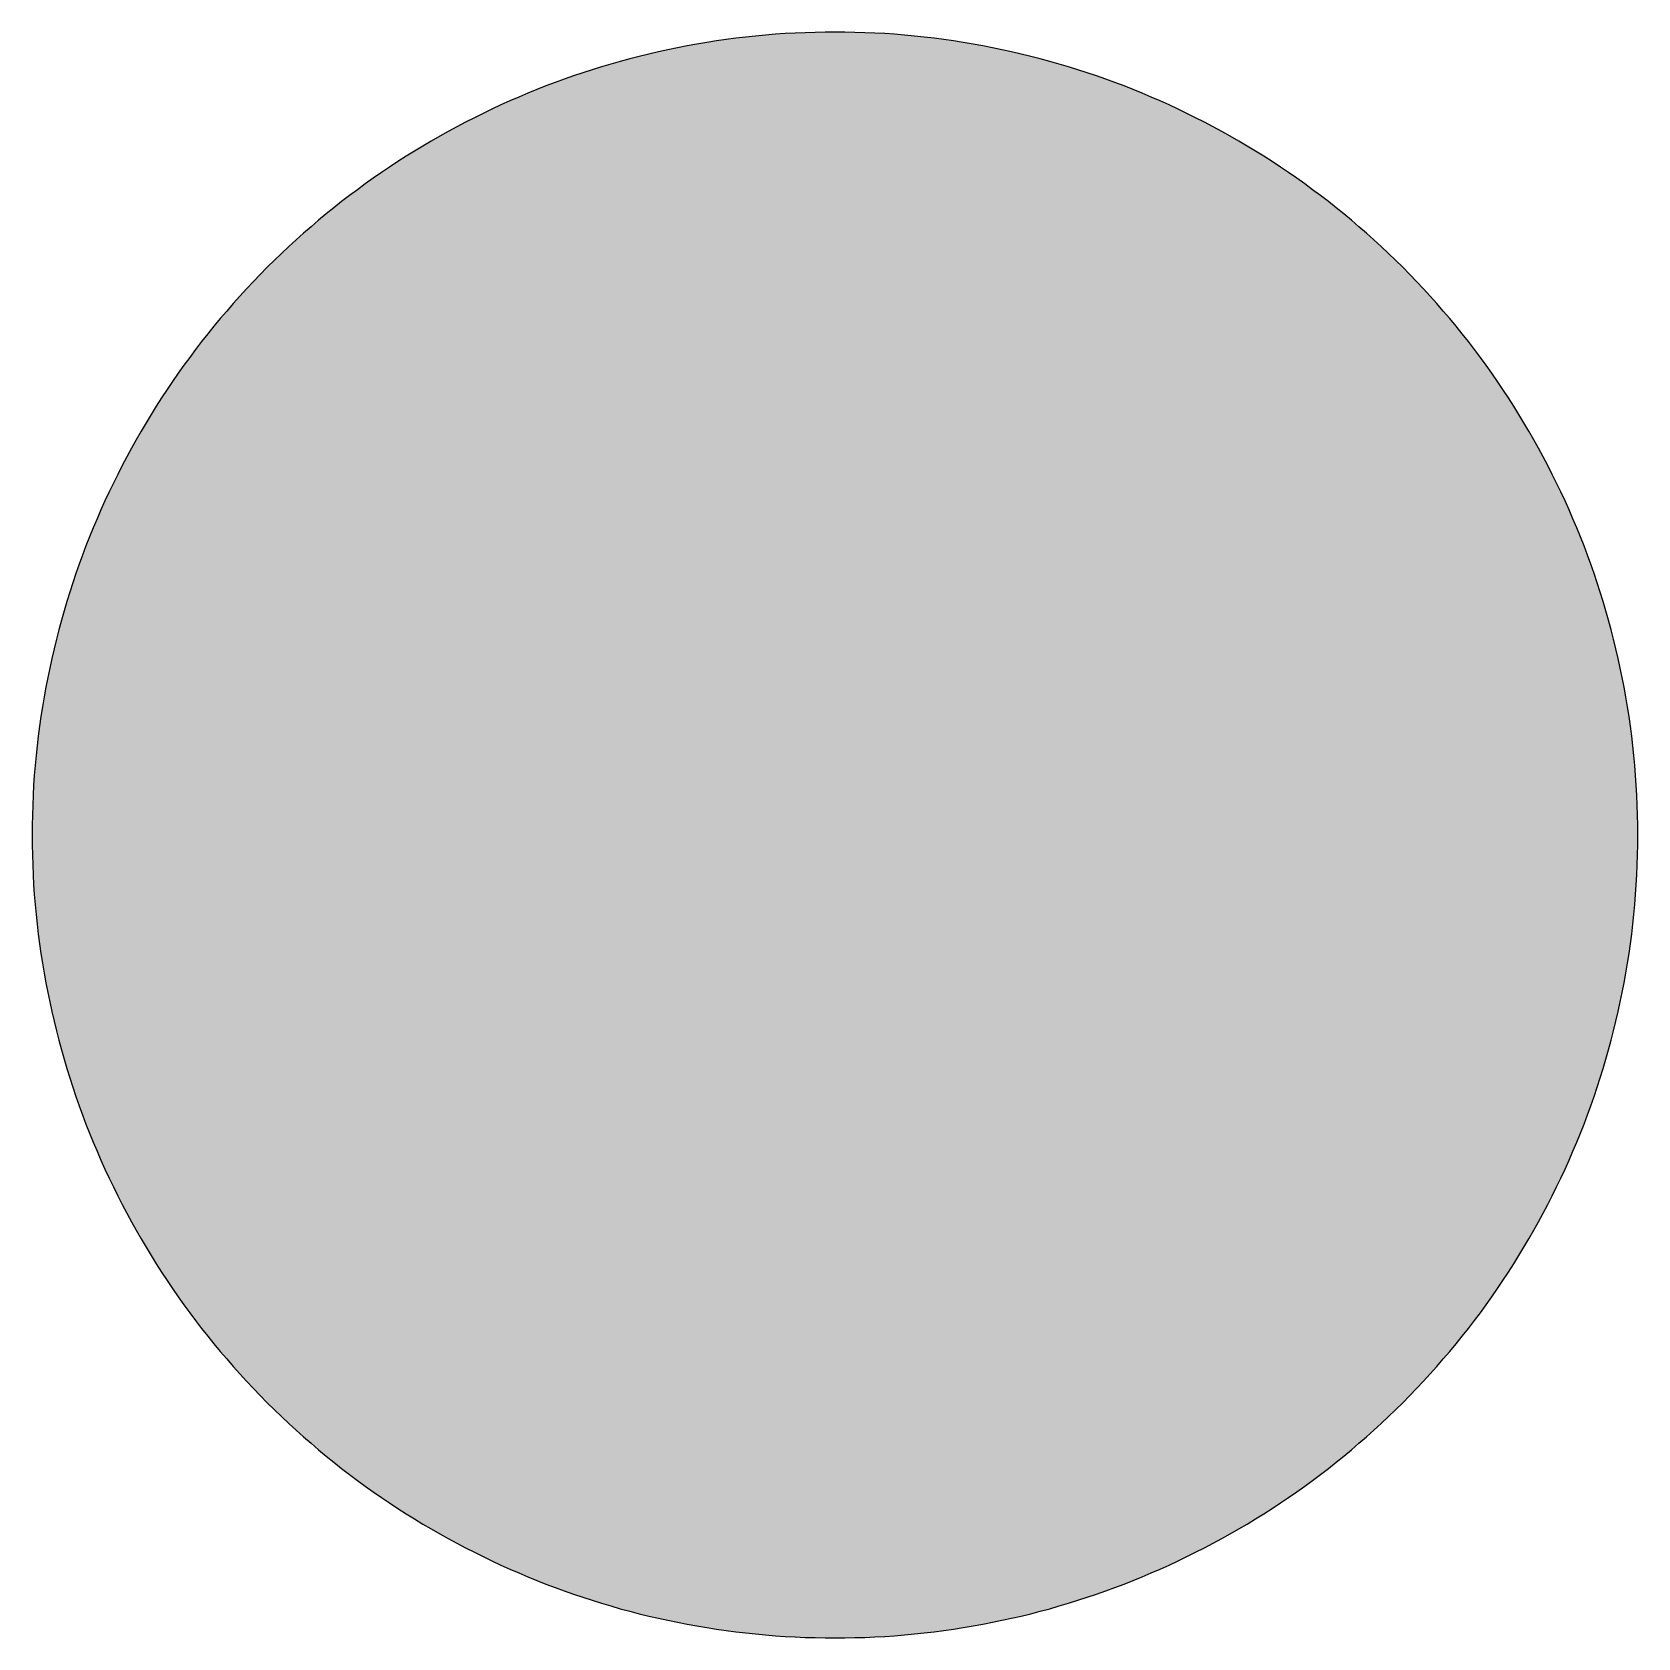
# Model space of a CAD drawing. Header units: millimetres. Extents: x 0 to 212, y 0 to 212.
import ezdxf

# ---------------------------------------------------------------- set-up
doc = ezdxf.new("R2010")
doc.units = ezdxf.units.MM

msp = doc.modelspace()

# ---------------------------------------------------------------- hatches: boundary and pattern name
msp.add_hatch(color=254).paths.add_polyline_path([(211.7189, 105.8869), (211.709, 107.2007), (211.6861, 108.5139), (211.6455, 109.8245), (211.5871, 111.1326), (211.5134, 112.4407), (211.4245, 113.7437), (211.3204, 115.0468), (211.201, 116.3447), (211.0638, 117.6426), (210.9114, 118.9355), (210.7413, 120.2258), (210.5584, 121.5136), (210.3577, 122.7988), (210.1418, 124.079), (209.9107, 125.3566), (209.6643, 126.6292), (209.4027, 127.8992), (209.1258, 129.1641), (208.8337, 130.4239), (208.5264, 131.6812), (208.2038, 132.936), (207.866, 134.1831), (207.5104, 135.4277), (207.1421, 136.6647), (206.7611, 137.8991), (206.3623, 139.1285), (205.9483, 140.3502), (205.5216, 141.5694), (205.0771, 142.781), (204.6199, 143.9901), (204.1474, 145.1915), (203.6623, 146.3853), (203.1619, 147.574), (202.6463, 148.7576), (202.1154, 149.9362), (201.5693, 151.1046), (201.0105, 152.2705), (200.439, 153.4262), (199.8523, 154.5768), (199.2503, 155.7198), (198.6356, 156.8577), (198.0057, 157.9855), (197.3605, 159.1081), (196.7052, 160.2232), (196.0321, 161.3281), (195.3489, 162.4279), (194.6504, 163.5176), (193.9366, 164.6022), (193.2102, 165.6766), (192.471, 166.7434), (191.7167, 167.8), (190.9521, 168.849), (190.1698, 169.8904), (189.3773, 170.9217), (188.5696, 171.9428), (187.7517, 172.9562), (186.9161, 173.9621), (186.0702, 174.9552), (185.2117, 175.9407), (184.338, 176.9161), (183.454, 177.8838), (182.5549, 178.8389), (181.643, 179.7837), (180.721, 180.7185), (179.7837, 181.643), (178.8389, 182.5549), (177.8838, 183.454), (176.9161, 184.338), (175.9407, 185.2117), (174.9552, 186.0702), (173.9621, 186.9161), (172.9562, 187.7492), (171.9428, 188.5696), (170.9217, 189.3773), (169.8904, 190.1698), (168.849, 190.9496), (167.8, 191.7167), (166.7408, 192.471), (165.6766, 193.2102), (164.6022, 193.9366), (163.5176, 194.6504), (162.4279, 195.3489), (161.3281, 196.0321), (160.2232, 196.7052), (159.1081, 197.3631), (157.9855, 198.0057), (156.8577, 198.6356), (155.7198, 199.2503), (154.5768, 199.8523), (153.4262, 200.439), (152.2705, 201.0131), (151.1046, 201.5719), (149.9362, 202.1154), (148.7576, 202.6463), (147.574, 203.1619), (146.3853, 203.6623), (145.1889, 204.15), (143.9875, 204.6199), (142.781, 205.0796), (141.5694, 205.5216), (140.3502, 205.9483), (139.1285, 206.3623), (137.8991, 206.7611), (136.6647, 207.1446), (135.4252, 207.5129), (134.1831, 207.866), (132.9334, 208.2038), (131.6812, 208.5264), (130.4239, 208.8337), (129.1641, 209.1284), (127.8966, 209.4052), (126.6292, 209.6668), (125.3541, 209.9132), (124.0765, 210.1444), (122.7963, 210.3603), (121.5136, 210.5584), (120.2258, 210.7438), (118.9355, 210.9114), (117.6401, 211.0638), (116.3447, 211.201), (115.0468, 211.3229), (113.7437, 211.4271), (112.4382, 211.516), (111.1326, 211.5896), (109.8245, 211.6455), (108.5113, 211.6861), (107.1982, 211.7115), (105.885, 211.7192), (104.5693, 211.7115), (103.2561, 211.6861), (101.9454, 211.6455), (100.6373, 211.5896), (99.3292, 211.516), (98.0262, 211.4271), (96.7232, 211.3229), (95.4253, 211.201), (94.1273, 211.0638), (92.8345, 210.9114), (91.5441, 210.7438), (90.2564, 210.5584), (88.9711, 210.3603), (87.691, 210.1444), (86.4133, 209.9132), (85.1408, 209.6668), (83.8708, 209.4052), (82.6059, 209.1284), (81.346, 208.8337), (80.0887, 208.5264), (78.834, 208.2038), (77.5868, 207.866), (76.3422, 207.5129), (75.1053, 207.1446), (73.8708, 206.7611), (72.6415, 206.3623), (71.4197, 205.9483), (70.2005, 205.5216), (68.9889, 205.0796), (67.7799, 204.6199), (66.5785, 204.15), (65.3847, 203.6623), (64.196, 203.1619), (63.0123, 202.6463), (61.8338, 202.1154), (60.6628, 201.5719), (59.4995, 201.0131), (58.3438, 200.439), (57.1932, 199.8523), (56.0502, 199.2503), (54.9123, 198.6356), (53.7845, 198.0057), (52.6618, 197.3631), (51.5468, 196.7052), (50.4419, 196.0321), (49.342, 195.3489), (48.2524, 194.6504), (47.1678, 193.9366), (46.0934, 193.2102), (45.0266, 192.471), (43.9699, 191.7167), (42.9209, 190.9496), (41.8795, 190.1698), (40.8483, 189.3773), (39.8272, 188.5696), (38.8137, 187.7492), (37.8079, 186.9161), (36.8148, 186.0702), (35.8292, 185.2117), (34.8539, 184.338), (33.8861, 183.454), (32.9311, 182.5549), (31.9862, 181.643), (31.049, 180.7185), (30.1269, 179.7837), (29.2151, 178.8389), (28.3159, 177.8838), (27.432, 176.9161), (26.5582, 175.9407), (25.6997, 174.9552), (24.8539, 173.9621), (24.0208, 172.9562), (23.2004, 171.9428), (22.3926, 170.9217), (21.6002, 169.8904), (20.8204, 168.849), (20.0533, 167.8), (19.2989, 166.7434), (18.5598, 165.6766), (17.8333, 164.6022), (17.1196, 163.5176), (16.4211, 162.4279), (15.7378, 161.3281), (15.0647, 160.2232), (14.4069, 159.1081), (13.7643, 157.9855), (13.1343, 156.8577), (12.5197, 155.7198), (11.9177, 154.5768), (11.3309, 153.4262), (10.7569, 152.2705), (10.1981, 151.1046), (9.6545, 149.9362), (9.1237, 148.7576), (8.6081, 147.574), (8.1077, 146.3853), (7.62, 145.1915), (7.1501, 143.9901), (6.6904, 142.781), (6.2484, 141.5694), (5.8217, 140.3502), (5.4077, 139.1285), (5.0089, 137.8991), (4.6253, 136.6647), (4.257, 135.4277), (3.904, 134.1831), (3.5662, 132.936), (3.2436, 131.6812), (2.9362, 130.4239), (2.6416, 129.1641), (2.3647, 127.8992), (2.1031, 126.6292), (1.8567, 125.3566), (1.6256, 124.079), (1.4097, 122.7988), (1.2116, 121.5136), (1.0262, 120.2258), (0.8585, 118.9355), (0.7061, 117.6426), (0.569, 116.3447), (0.447, 115.0468), (0.3429, 113.7437), (0.254, 112.4407), (0.1803, 111.1326), (0.1245, 109.8245), (0.0838, 108.5139), (0.0584, 107.2007), (0.0508, 105.885), (0.0584, 104.5718), (0.0838, 103.2586), (0.1245, 101.9454), (0.1803, 100.6373), (0.254, 99.3318), (0.3429, 98.0262), (0.447, 96.7232), (0.569, 95.4253), (0.7061, 94.1299), (0.8585, 92.8345), (1.0262, 91.5441), (1.2116, 90.2564), (1.4097, 88.9737), (1.6256, 87.6935), (1.8567, 86.4159), (2.1031, 85.1408), (2.3647, 83.8733), (2.6416, 82.6059), (2.9362, 81.346), (3.2436, 80.0887), (3.5662, 78.8365), (3.904, 77.5868), (4.257, 76.3448), (4.6253, 75.1053), (5.0089, 73.8708), (5.4077, 72.6415), (5.8217, 71.4197), (6.2484, 70.2005), (6.6904, 68.9889), (7.1501, 67.7824), (7.62, 66.581), (8.1077, 65.3847), (8.6081, 64.196), (9.1237, 63.0123), (9.6545, 61.8338), (10.1981, 60.6654), (10.7569, 59.4995), (11.3309, 58.3438), (11.9177, 57.1932), (12.5197, 56.0502), (13.1343, 54.9123), (13.7643, 53.7845), (14.4069, 52.6618), (15.0647, 51.5468), (15.7378, 50.4419), (16.4211, 49.342), (17.1196, 48.2524), (17.8333, 47.1678), (18.5598, 46.0934), (19.2989, 45.0291), (20.0533, 43.9699), (20.8204, 42.9209), (21.6002, 41.8795), (22.3926, 40.8483), (23.2004, 39.8272), (24.0208, 38.8137), (24.8539, 37.8079), (25.6997, 36.8148), (26.5582, 35.8292), (27.432, 34.8539), (28.3159, 33.8861), (29.2151, 32.9311), (30.1269, 31.9862), (31.049, 31.049), (31.9862, 30.1269), (32.9311, 29.2151), (33.8861, 28.3159), (34.8539, 27.432), (35.8292, 26.5582), (36.8148, 25.6997), (37.8079, 24.8539), (38.8137, 24.0182), (39.8272, 23.2004), (40.8483, 22.3926), (41.8795, 21.6002), (42.9209, 20.8178), (43.9699, 20.0533), (45.0266, 19.2989), (46.0934, 18.5598), (47.1678, 17.8333), (48.2524, 17.1196), (49.342, 16.4211), (50.4419, 15.7378), (51.5468, 15.0647), (52.6618, 14.4094), (53.7845, 13.7643), (54.9123, 13.1343), (56.0502, 12.5197), (57.1932, 11.9177), (58.3438, 11.3309), (59.4995, 10.7594), (60.6628, 10.2006), (61.8338, 9.6545), (63.0123, 9.1237), (64.196, 8.6081), (65.3847, 8.1077), (66.5785, 7.6225), (67.7799, 7.1501), (68.9889, 6.6929), (70.2005, 6.2484), (71.4197, 5.8217), (72.6415, 5.4077), (73.8708, 5.0089), (75.1053, 4.6279), (76.3422, 4.2596), (77.5868, 3.904), (78.834, 3.5662), (80.0887, 3.2436), (81.346, 2.9362), (82.6059, 2.6441), (83.8708, 2.3673), (85.1408, 2.1057), (86.4133, 1.8593), (87.691, 1.6281), (88.9711, 1.4122), (90.2564, 1.2116), (91.5441, 1.0287), (92.8345, 0.8585), (94.1273, 0.7061), (95.4253, 0.569), (96.7232, 0.4496), (98.0262, 0.3454), (99.3292, 0.2565), (100.6373, 0.1829), (101.9454, 0.1245), (103.2561, 0.0838), (104.5693, 0.061), (105.885, 0.0533), (107.1982, 0.061), (108.5113, 0.0838), (109.8245, 0.1245), (111.1326, 0.1829), (112.4382, 0.2565), (113.7437, 0.3454), (115.0468, 0.4496), (116.3447, 0.569), (117.6401, 0.7061), (118.9355, 0.8585), (120.2258, 1.0287), (121.5136, 1.2116), (122.7963, 1.4122), (124.0765, 1.6281), (125.3541, 1.8593), (126.6292, 2.1057), (127.8966, 2.3673), (129.1641, 2.6441), (130.4239, 2.9362), (131.6812, 3.2436), (132.9334, 3.5662), (134.1831, 3.904), (135.4252, 4.2596), (136.6647, 4.6279), (137.8991, 5.0089), (139.1285, 5.4077), (140.3502, 5.8217), (141.5694, 6.2484), (142.781, 6.6929), (143.9875, 7.1501), (145.1889, 7.6225), (146.3853, 8.1077), (147.574, 8.6081), (148.7576, 9.1237), (149.9362, 9.6545), (151.1046, 10.2006), (152.2705, 10.7594), (153.4262, 11.3309), (154.5768, 11.9177), (155.7198, 12.5197), (156.8577, 13.1343), (157.9855, 13.7643), (159.1081, 14.4094), (160.2232, 15.0647), (161.3281, 15.7378), (162.4279, 16.4211), (163.5176, 17.1196), (164.6022, 17.8333), (165.6766, 18.5598), (166.7408, 19.2989), (167.8, 20.0533), (168.849, 20.8178), (169.8904, 21.6002), (170.9217, 22.3926), (171.9428, 23.2004), (172.9562, 24.0182), (173.9621, 24.8539), (174.9552, 25.6997), (175.9407, 26.5582), (176.9161, 27.432), (177.8838, 28.3159), (178.8389, 29.2151), (179.7837, 30.1269), (180.721, 31.049), (181.643, 31.9862), (182.5549, 32.9311), (183.454, 33.8861), (184.338, 34.8539), (185.2117, 35.8292), (186.0702, 36.8148), (186.9161, 37.8079), (187.7517, 38.8137), (188.5696, 39.8272), (189.3773, 40.8483), (190.1698, 41.8795), (190.9521, 42.9209), (191.7167, 43.9699), (192.471, 45.0291), (193.2102, 46.0934), (193.9366, 47.1678), (194.6504, 48.2524), (195.3489, 49.342), (196.0321, 50.4419), (196.7052, 51.5468), (197.3605, 52.6618), (198.0057, 53.7845), (198.6356, 54.9123), (199.2503, 56.0502), (199.8523, 57.1932), (200.439, 58.3438), (201.0105, 59.4995), (201.5693, 60.6654), (202.1154, 61.8338), (202.6463, 63.0123), (203.1619, 64.196), (203.6623, 65.3847), (204.1474, 66.581), (204.6199, 67.7824), (205.0771, 68.9889), (205.5216, 70.2005), (205.9483, 71.4197), (206.3623, 72.6415), (206.7611, 73.8708), (207.1421, 75.1053), (207.5104, 76.3448), (207.866, 77.5868), (208.2038, 78.8365), (208.5264, 80.0887), (208.8337, 81.346), (209.1258, 82.6059), (209.4027, 83.8733), (209.6643, 85.1408), (209.9107, 86.4159), (210.1418, 87.6935), (210.3577, 88.9737), (210.5584, 90.2564), (210.7413, 91.5441), (210.9114, 92.8345), (211.0638, 94.1299), (211.201, 95.4253), (211.3204, 96.7232), (211.4245, 98.0262), (211.5134, 99.3318), (211.5871, 100.6373), (211.6455, 101.9454), (211.6861, 103.2586), (211.709, 104.5718), (211.7166, 105.885)])
h = msp.add_hatch(color=22)
edge = h.paths.add_edge_path()
edge.add_line((206.4272, 105.8869), (206.4182, 107.1347))
edge.add_line((206.4182, 107.1347), (206.3953, 108.3818))
edge.add_line((206.3953, 108.3818), (206.3572, 109.6264))
edge.add_line((206.3572, 109.6264), (206.3013, 110.871))
edge.add_line((206.3013, 110.871), (206.2328, 112.1131))
edge.add_line((206.2328, 112.1131), (206.1489, 113.3526))
edge.add_line((206.1489, 113.3526), (206.0499, 114.5896))
edge.add_line((206.0499, 114.5896), (205.933, 115.824))
edge.add_line((205.933, 115.824), (205.8035, 117.0534))
edge.add_line((205.8035, 117.0534), (205.6587, 118.2827))
edge.add_line((205.6587, 118.2827), (205.4987, 119.5095))
edge.add_line((205.4987, 119.5095), (205.3234, 120.7313))
edge.add_line((205.3234, 120.7313), (205.1355, 121.953))
edge.add_line((205.1355, 121.953), (204.9297, 123.1697))
edge.add_line((204.9297, 123.1697), (204.7113, 124.3813))
edge.add_line((204.7113, 124.3813), (204.4776, 125.5928))
edge.add_line((204.4776, 125.5928), (204.2287, 126.7968))
edge.add_line((204.2287, 126.7968), (203.9645, 128.0008))
edge.add_line((203.9645, 128.0008), (203.6877, 129.1971))
edge.add_line((203.6877, 129.1971), (203.393, 130.3934))
edge.add_line((203.393, 130.3934), (203.0882, 131.5822))
edge.add_line((203.0882, 131.5822), (202.7657, 132.7683))
edge.add_line((202.7657, 132.7683), (202.4304, 133.9494))
edge.add_line((202.4304, 133.9494), (202.0799, 135.1255))
edge.add_line((202.0799, 135.1255), (201.7166, 136.2989))
edge.add_line((201.7166, 136.2989), (201.3382, 137.4648))
edge.add_line((201.3382, 137.4648), (200.9445, 138.6281))
edge.add_line((200.9445, 138.6281), (200.5381, 139.7864))
edge.add_line((200.5381, 139.7864), (200.119, 140.937))
edge.add_line((200.119, 140.937), (199.6846, 142.0851))
edge.add_line((199.6846, 142.0851), (199.2351, 143.2255))
edge.add_line((199.2351, 143.2255), (198.7728, 144.3609))
edge.add_line((198.7728, 144.3609), (198.2978, 145.4912))
edge.add_line((198.2978, 145.4912), (197.8076, 146.6139))
edge.add_line((197.8076, 146.6139), (197.3047, 147.734))
edge.add_line((197.3047, 147.734), (196.7865, 148.844))
edge.add_line((196.7865, 148.844), (196.2556, 149.9514))
edge.add_line((196.2556, 149.9514), (195.7121, 151.0513))
edge.add_line((195.7121, 151.0513), (195.1533, 152.1435))
edge.add_line((195.1533, 152.1435), (194.5818, 153.2306))
edge.add_line((194.5818, 153.2306), (193.9976, 154.3101))
edge.add_line((193.9976, 154.3101), (193.4007, 155.382))
edge.add_line((193.4007, 155.382), (192.7885, 156.4462))
edge.add_line((192.7885, 156.4462), (192.1637, 157.5054))
edge.add_line((192.1637, 157.5054), (191.5262, 158.557))
edge.add_line((191.5262, 158.557), (190.8759, 159.6009))
edge.add_line((190.8759, 159.6009), (190.2104, 160.6372))
edge.add_line((190.2104, 160.6372), (189.5348, 161.6659))
edge.add_line((189.5348, 161.6659), (188.8439, 162.687))
edge.add_line((188.8439, 162.687), (188.1429, 163.7005))
edge.add_line((188.1429, 163.7005), (187.4266, 164.7038))
edge.add_line((187.4266, 164.7038), (186.6976, 165.702))
edge.add_line((186.6976, 165.702), (185.9559, 166.69))
edge.add_line((185.9559, 166.69), (185.2041, 167.6705))
edge.add_line((185.2041, 167.6705), (184.437, 168.6408))
edge.add_line((184.437, 168.6408), (183.6572, 169.6034))
edge.add_line((183.6572, 169.6034), (182.8673, 170.5585))
edge.add_line((182.8673, 170.5585), (182.0621, 171.5033))
edge.add_line((182.0621, 171.5033), (181.2468, 172.4381))
edge.add_line((181.2468, 172.4381), (180.4162, 173.3652))
edge.add_line((180.4162, 173.3652), (179.5755, 174.2846))
edge.add_line((179.5755, 174.2846), (178.722, 175.1914))
edge.add_line((178.722, 175.1914), (177.8559, 176.0906))
edge.add_line((177.8559, 176.0906), (176.9796, 176.9796))
edge.add_line((176.9796, 176.9796), (176.0906, 177.8559))
edge.add_line((176.0906, 177.8559), (175.1914, 178.722))
edge.add_line((175.1914, 178.722), (174.2846, 179.5755))
edge.add_line((174.2846, 179.5755), (173.3652, 180.4162))
edge.add_line((173.3652, 180.4162), (172.4381, 181.2442))
edge.add_line((172.4381, 181.2442), (171.5033, 182.0621))
edge.add_line((171.5033, 182.0621), (170.5585, 182.8648))
edge.add_line((170.5585, 182.8648), (169.6034, 183.6572))
edge.add_line((169.6034, 183.6572), (168.6408, 184.437))
edge.add_line((168.6408, 184.437), (167.6705, 185.2041))
edge.add_line((167.6705, 185.2041), (166.69, 185.9559))
edge.add_line((166.69, 185.9559), (165.702, 186.6976))
edge.add_line((165.702, 186.6976), (164.7038, 187.4266))
edge.add_line((164.7038, 187.4266), (163.7005, 188.1429))
edge.add_line((163.7005, 188.1429), (162.687, 188.8439))
edge.add_line((162.687, 188.8439), (161.6659, 189.5348))
edge.add_line((161.6659, 189.5348), (160.6372, 190.2104))
edge.add_line((160.6372, 190.2104), (159.6009, 190.8759))
edge.add_line((159.6009, 190.8759), (158.557, 191.5262))
edge.add_line((158.557, 191.5262), (157.5054, 192.1637))
edge.add_line((157.5054, 192.1637), (156.4462, 192.7885))
edge.add_line((156.4462, 192.7885), (155.382, 193.4007))
edge.add_line((155.382, 193.4007), (154.3075, 193.9976))
edge.add_line((154.3075, 193.9976), (153.228, 194.5818))
edge.add_line((153.228, 194.5818), (152.1435, 195.1533))
edge.add_line((152.1435, 195.1533), (151.0487, 195.7121))
edge.add_line((151.0487, 195.7121), (149.9514, 196.2556))
edge.add_line((149.9514, 196.2556), (148.844, 196.7865))
edge.add_line((148.844, 196.7865), (147.734, 197.3047))
edge.add_line((147.734, 197.3047), (146.6139, 197.8076))
edge.add_line((146.6139, 197.8076), (145.4912, 198.2978))
edge.add_line((145.4912, 198.2978), (144.3609, 198.7728))
edge.add_line((144.3609, 198.7728), (143.2255, 199.2351))
edge.add_line((143.2255, 199.2351), (142.0825, 199.6846))
edge.add_line((142.0825, 199.6846), (140.937, 200.119))
edge.add_line((140.937, 200.119), (139.7838, 200.5406))
edge.add_line((139.7838, 200.5406), (138.6281, 200.947))
edge.add_line((138.6281, 200.947), (137.4648, 201.3382))
edge.add_line((137.4648, 201.3382), (136.2989, 201.7166))
edge.add_line((136.2989, 201.7166), (135.1255, 202.0824))
edge.add_line((135.1255, 202.0824), (133.9494, 202.4304))
edge.add_line((133.9494, 202.4304), (132.7683, 202.7657))
edge.add_line((132.7683, 202.7657), (131.5822, 203.0882))
edge.add_line((131.5822, 203.0882), (130.3909, 203.3956))
edge.add_line((130.3909, 203.3956), (129.1971, 203.6877))
edge.add_line((129.1971, 203.6877), (127.9982, 203.9645))
edge.add_line((127.9982, 203.9645), (126.7968, 204.2287))
edge.add_line((126.7968, 204.2287), (125.5903, 204.4776))
edge.add_line((125.5903, 204.4776), (124.3813, 204.7113))
edge.add_line((124.3813, 204.7113), (123.1671, 204.9323))
edge.add_line((123.1671, 204.9323), (121.9505, 205.1355))
edge.add_line((121.9505, 205.1355), (120.7313, 205.326))
edge.add_line((120.7313, 205.326), (119.5095, 205.5012))
edge.add_line((119.5095, 205.5012), (118.2827, 205.6613))
edge.add_line((118.2827, 205.6613), (117.0534, 205.806))
edge.add_line((117.0534, 205.806), (115.8215, 205.9356))
edge.add_line((115.8215, 205.9356), (114.587, 206.0499))
edge.add_line((114.587, 206.0499), (113.35, 206.1489))
edge.add_line((113.35, 206.1489), (112.1105, 206.2353))
edge.add_line((112.1105, 206.2353), (110.871, 206.3039))
edge.add_line((110.871, 206.3039), (109.6264, 206.3572))
edge.add_line((109.6264, 206.3572), (108.3818, 206.3953))
edge.add_line((108.3818, 206.3953), (107.1347, 206.4207))
edge.add_line((107.1347, 206.4207), (105.885, 206.4283))
edge.add_line((105.885, 206.4283), (104.6353, 206.4207))
edge.add_line((104.6353, 206.4207), (103.3882, 206.3953))
edge.add_line((103.3882, 206.3953), (102.1436, 206.3572))
edge.add_line((102.1436, 206.3572), (100.899, 206.3039))
edge.add_line((100.899, 206.3039), (99.6569, 206.2353))
edge.add_line((99.6569, 206.2353), (98.4174, 206.1489))
edge.add_line((98.4174, 206.1489), (97.1804, 206.0499))
edge.add_line((97.1804, 206.0499), (95.946, 205.9356))
edge.add_line((95.946, 205.9356), (94.7166, 205.806))
edge.add_line((94.7166, 205.806), (93.4872, 205.6613))
edge.add_line((93.4872, 205.6613), (92.2604, 205.5012))
edge.add_line((92.2604, 205.5012), (91.0387, 205.326))
edge.add_line((91.0387, 205.326), (89.8169, 205.1355))
edge.add_line((89.8169, 205.1355), (88.6003, 204.9323))
edge.add_line((88.6003, 204.9323), (87.3887, 204.7113))
edge.add_line((87.3887, 204.7113), (86.1771, 204.4776))
edge.add_line((86.1771, 204.4776), (84.9732, 204.2287))
edge.add_line((84.9732, 204.2287), (83.7692, 203.9645))
edge.add_line((83.7692, 203.9645), (82.5729, 203.6877))
edge.add_line((82.5729, 203.6877), (81.3765, 203.3956))
edge.add_line((81.3765, 203.3956), (80.1878, 203.0882))
edge.add_line((80.1878, 203.0882), (79.0016, 202.7657))
edge.add_line((79.0016, 202.7657), (77.8205, 202.4304))
edge.add_line((77.8205, 202.4304), (76.6445, 202.0824))
edge.add_line((76.6445, 202.0824), (75.471, 201.7166))
edge.add_line((75.471, 201.7166), (74.3052, 201.3382))
edge.add_line((74.3052, 201.3382), (73.1418, 200.947))
edge.add_line((73.1418, 200.947), (71.9836, 200.5406))
edge.add_line((71.9836, 200.5406), (70.833, 200.119))
edge.add_line((70.833, 200.119), (69.6849, 199.6846))
edge.add_line((69.6849, 199.6846), (68.5444, 199.2351))
edge.add_line((68.5444, 199.2351), (67.4091, 198.7728))
edge.add_line((67.4091, 198.7728), (66.2788, 198.2978))
edge.add_line((66.2788, 198.2978), (65.1561, 197.8076))
edge.add_line((65.1561, 197.8076), (64.0359, 197.3047))
edge.add_line((64.0359, 197.3047), (62.926, 196.7865))
edge.add_line((62.926, 196.7865), (61.8185, 196.2556))
edge.add_line((61.8185, 196.2556), (60.7187, 195.7121))
edge.add_line((60.7187, 195.7121), (59.6265, 195.1533))
edge.add_line((59.6265, 195.1533), (58.5394, 194.5818))
edge.add_line((58.5394, 194.5818), (57.4599, 193.9976))
edge.add_line((57.4599, 193.9976), (56.388, 193.4007))
edge.add_line((56.388, 193.4007), (55.3237, 192.7885))
edge.add_line((55.3237, 192.7885), (54.2646, 192.1637))
edge.add_line((54.2646, 192.1637), (53.213, 191.5262))
edge.add_line((53.213, 191.5262), (52.1691, 190.8759))
edge.add_line((52.1691, 190.8759), (51.1327, 190.2104))
edge.add_line((51.1327, 190.2104), (50.104, 189.5348))
edge.add_line((50.104, 189.5348), (49.083, 188.8439))
edge.add_line((49.083, 188.8439), (48.0695, 188.1429))
edge.add_line((48.0695, 188.1429), (47.0662, 187.4266))
edge.add_line((47.0662, 187.4266), (46.068, 186.6976))
edge.add_line((46.068, 186.6976), (45.0799, 185.9559))
edge.add_line((45.0799, 185.9559), (44.0995, 185.2041))
edge.add_line((44.0995, 185.2041), (43.1292, 184.437))
edge.add_line((43.1292, 184.437), (42.1665, 183.6572))
edge.add_line((42.1665, 183.6572), (41.2115, 182.8648))
edge.add_line((41.2115, 182.8648), (40.2666, 182.0621))
edge.add_line((40.2666, 182.0621), (39.3319, 181.2442))
edge.add_line((39.3319, 181.2442), (38.4048, 180.4162))
edge.add_line((38.4048, 180.4162), (37.4853, 179.5755))
edge.add_line((37.4853, 179.5755), (36.5785, 178.722))
edge.add_line((36.5785, 178.722), (35.6794, 177.8559))
edge.add_line((35.6794, 177.8559), (34.7904, 176.9796))
edge.add_line((34.7904, 176.9796), (33.9141, 176.0906))
edge.add_line((33.9141, 176.0906), (33.0479, 175.1914))
edge.add_line((33.0479, 175.1914), (32.1945, 174.2846))
edge.add_line((32.1945, 174.2846), (31.3538, 173.3652))
edge.add_line((31.3538, 173.3652), (30.5257, 172.4381))
edge.add_line((30.5257, 172.4381), (29.7078, 171.5033))
edge.add_line((29.7078, 171.5033), (28.9052, 170.5585))
edge.add_line((28.9052, 170.5585), (28.1127, 169.6034))
edge.add_line((28.1127, 169.6034), (27.3329, 168.6408))
edge.add_line((27.3329, 168.6408), (26.5659, 167.6705))
edge.add_line((26.5659, 167.6705), (25.814, 166.69))
edge.add_line((25.814, 166.69), (25.0723, 165.702))
edge.add_line((25.0723, 165.702), (24.3434, 164.7038))
edge.add_line((24.3434, 164.7038), (23.6271, 163.7005))
edge.add_line((23.6271, 163.7005), (22.926, 162.687))
edge.add_line((22.926, 162.687), (22.2352, 161.6659))
edge.add_line((22.2352, 161.6659), (21.5595, 160.6372))
edge.add_line((21.5595, 160.6372), (20.894, 159.6009))
edge.add_line((20.894, 159.6009), (20.2438, 158.557))
edge.add_line((20.2438, 158.557), (19.6063, 157.5054))
edge.add_line((19.6063, 157.5054), (18.9814, 156.4462))
edge.add_line((18.9814, 156.4462), (18.3693, 155.382))
edge.add_line((18.3693, 155.382), (17.7724, 154.3101))
edge.add_line((17.7724, 154.3101), (17.1882, 153.2306))
edge.add_line((17.1882, 153.2306), (16.6167, 152.1435))
edge.add_line((16.6167, 152.1435), (16.0579, 151.0513))
edge.add_line((16.0579, 151.0513), (15.5143, 149.9514))
edge.add_line((15.5143, 149.9514), (14.9835, 148.844))
edge.add_line((14.9835, 148.844), (14.4653, 147.734))
edge.add_line((14.4653, 147.734), (13.9624, 146.6139))
edge.add_line((13.9624, 146.6139), (13.4722, 145.4912))
edge.add_line((13.4722, 145.4912), (12.9972, 144.3609))
edge.add_line((12.9972, 144.3609), (12.5349, 143.2255))
edge.add_line((12.5349, 143.2255), (12.0853, 142.0851))
edge.add_line((12.0853, 142.0851), (11.651, 140.937))
edge.add_line((11.651, 140.937), (11.2293, 139.7864))
edge.add_line((11.2293, 139.7864), (10.8229, 138.6281))
edge.add_line((10.8229, 138.6281), (10.4318, 137.4648))
edge.add_line((10.4318, 137.4648), (10.0533, 136.2989))
edge.add_line((10.0533, 136.2989), (9.6876, 135.1255))
edge.add_line((9.6876, 135.1255), (9.3396, 133.9494))
edge.add_line((9.3396, 133.9494), (9.0043, 132.7683))
edge.add_line((9.0043, 132.7683), (8.6817, 131.5822))
edge.add_line((8.6817, 131.5822), (8.3744, 130.3934))
edge.add_line((8.3744, 130.3934), (8.0823, 129.1971))
edge.add_line((8.0823, 129.1971), (7.8054, 128.0008))
edge.add_line((7.8054, 128.0008), (7.5413, 126.7968))
edge.add_line((7.5413, 126.7968), (7.2923, 125.5928))
edge.add_line((7.2923, 125.5928), (7.0587, 124.3813))
edge.add_line((7.0587, 124.3813), (6.8377, 123.1697))
edge.add_line((6.8377, 123.1697), (6.6345, 121.953))
edge.add_line((6.6345, 121.953), (6.444, 120.7313))
edge.add_line((6.444, 120.7313), (6.2687, 119.5095))
edge.add_line((6.2687, 119.5095), (6.1087, 118.2827))
edge.add_line((6.1087, 118.2827), (5.9639, 117.0534))
edge.add_line((5.9639, 117.0534), (5.8344, 115.824))
edge.add_line((5.8344, 115.824), (5.7201, 114.5896))
edge.add_line((5.7201, 114.5896), (5.621, 113.3526))
edge.add_line((5.621, 113.3526), (5.5347, 112.1131))
edge.add_line((5.5347, 112.1131), (5.4661, 110.871))
edge.add_line((5.4661, 110.871), (5.4127, 109.6264))
edge.add_line((5.4127, 109.6264), (5.3746, 108.3818))
edge.add_line((5.3746, 108.3818), (5.3492, 107.1347))
edge.add_line((5.3492, 107.1347), (5.3416, 105.885))
edge.add_line((5.3416, 105.885), (5.3492, 104.6353))
edge.add_line((5.3492, 104.6353), (5.3746, 103.3882))
edge.add_line((5.3746, 103.3882), (5.4127, 102.1436))
edge.add_line((5.4127, 102.1436), (5.4661, 100.899))
edge.add_line((5.4661, 100.899), (5.5347, 99.6594))
edge.add_line((5.5347, 99.6594), (5.621, 98.4199))
edge.add_line((5.621, 98.4199), (5.7201, 97.1829))
edge.add_line((5.7201, 97.1829), (5.8344, 95.9485))
edge.add_line((5.8344, 95.9485), (5.9639, 94.7166))
edge.add_line((5.9639, 94.7166), (6.1087, 93.4872))
edge.add_line((6.1087, 93.4872), (6.2687, 92.2604))
edge.add_line((6.2687, 92.2604), (6.444, 91.0387))
edge.add_line((6.444, 91.0387), (6.6345, 89.8195))
edge.add_line((6.6345, 89.8195), (6.8377, 88.6028))
edge.add_line((6.8377, 88.6028), (7.0587, 87.3887))
edge.add_line((7.0587, 87.3887), (7.2923, 86.1797))
edge.add_line((7.2923, 86.1797), (7.5413, 84.9732))
edge.add_line((7.5413, 84.9732), (7.8054, 83.7717))
edge.add_line((7.8054, 83.7717), (8.0823, 82.5729))
edge.add_line((8.0823, 82.5729), (8.3744, 81.3791))
edge.add_line((8.3744, 81.3791), (8.6817, 80.1878))
edge.add_line((8.6817, 80.1878), (9.0043, 79.0016))
edge.add_line((9.0043, 79.0016), (9.3396, 77.8205))
edge.add_line((9.3396, 77.8205), (9.6876, 76.6445))
edge.add_line((9.6876, 76.6445), (10.0533, 75.471))
edge.add_line((10.0533, 75.471), (10.4318, 74.3052))
edge.add_line((10.4318, 74.3052), (10.8229, 73.1418))
edge.add_line((10.8229, 73.1418), (11.2293, 71.9861))
edge.add_line((11.2293, 71.9861), (11.651, 70.833))
edge.add_line((11.651, 70.833), (12.0853, 69.6874))
edge.add_line((12.0853, 69.6874), (12.5349, 68.5444))
edge.add_line((12.5349, 68.5444), (12.9972, 67.4091))
edge.add_line((12.9972, 67.4091), (13.4722, 66.2788))
edge.add_line((13.4722, 66.2788), (13.9624, 65.1561))
edge.add_line((13.9624, 65.1561), (14.4653, 64.0359))
edge.add_line((14.4653, 64.0359), (14.9835, 62.926))
edge.add_line((14.9835, 62.926), (15.5143, 61.8185))
edge.add_line((15.5143, 61.8185), (16.0579, 60.7212))
edge.add_line((16.0579, 60.7212), (16.6167, 59.6265))
edge.add_line((16.6167, 59.6265), (17.1882, 58.5419))
edge.add_line((17.1882, 58.5419), (17.7724, 57.4624))
edge.add_line((17.7724, 57.4624), (18.3693, 56.388))
edge.add_line((18.3693, 56.388), (18.9814, 55.3237))
edge.add_line((18.9814, 55.3237), (19.6063, 54.2646))
edge.add_line((19.6063, 54.2646), (20.2438, 53.213))
edge.add_line((20.2438, 53.213), (20.894, 52.1691))
edge.add_line((20.894, 52.1691), (21.5595, 51.1327))
edge.add_line((21.5595, 51.1327), (22.2352, 50.104))
edge.add_line((22.2352, 50.104), (22.926, 49.083))
edge.add_line((22.926, 49.083), (23.6271, 48.0695))
edge.add_line((23.6271, 48.0695), (24.3434, 47.0662))
edge.add_line((24.3434, 47.0662), (25.0723, 46.068))
edge.add_line((25.0723, 46.068), (25.814, 45.0799))
edge.add_line((25.814, 45.0799), (26.5659, 44.0995))
edge.add_line((26.5659, 44.0995), (27.3329, 43.1292))
edge.add_line((27.3329, 43.1292), (28.1127, 42.1665))
edge.add_line((28.1127, 42.1665), (28.9052, 41.2115))
edge.add_line((28.9052, 41.2115), (29.7078, 40.2666))
edge.add_line((29.7078, 40.2666), (30.5257, 39.3319))
edge.add_line((30.5257, 39.3319), (31.3538, 38.4048))
edge.add_line((31.3538, 38.4048), (32.1945, 37.4853))
edge.add_line((32.1945, 37.4853), (33.0479, 36.5785))
edge.add_line((33.0479, 36.5785), (33.9141, 35.6794))
edge.add_line((33.9141, 35.6794), (34.7904, 34.7904))
edge.add_line((34.7904, 34.7904), (35.6794, 33.9141))
edge.add_line((35.6794, 33.9141), (36.5785, 33.0479))
edge.add_line((36.5785, 33.0479), (37.4853, 32.1945))
edge.add_line((37.4853, 32.1945), (38.4048, 31.3538))
edge.add_line((38.4048, 31.3538), (39.3319, 30.5232))
edge.add_line((39.3319, 30.5232), (40.2666, 29.7078))
edge.add_line((40.2666, 29.7078), (41.2115, 28.9027))
edge.add_line((41.2115, 28.9027), (42.1665, 28.1127))
edge.add_line((42.1665, 28.1127), (43.1292, 27.3329))
edge.add_line((43.1292, 27.3329), (44.0995, 26.5659))
edge.add_line((44.0995, 26.5659), (45.0799, 25.814))
edge.add_line((45.0799, 25.814), (46.068, 25.0723))
edge.add_line((46.068, 25.0723), (47.0662, 24.3434))
edge.add_line((47.0662, 24.3434), (48.0695, 23.6271))
edge.add_line((48.0695, 23.6271), (49.083, 22.926))
edge.add_line((49.083, 22.926), (50.104, 22.2352))
edge.add_line((50.104, 22.2352), (51.1327, 21.5595))
edge.add_line((51.1327, 21.5595), (52.1691, 20.894))
edge.add_line((52.1691, 20.894), (53.213, 20.2438))
edge.add_line((53.213, 20.2438), (54.2646, 19.6063))
edge.add_line((54.2646, 19.6063), (55.3237, 18.9814))
edge.add_line((55.3237, 18.9814), (56.388, 18.3693))
edge.add_line((56.388, 18.3693), (57.4599, 17.7724))
edge.add_line((57.4599, 17.7724), (58.5394, 17.1882))
edge.add_line((58.5394, 17.1882), (59.6265, 16.6167))
edge.add_line((59.6265, 16.6167), (60.7187, 16.0579))
edge.add_line((60.7187, 16.0579), (61.8185, 15.5143))
edge.add_line((61.8185, 15.5143), (62.926, 14.9835))
edge.add_line((62.926, 14.9835), (64.0359, 14.4653))
edge.add_line((64.0359, 14.4653), (65.1561, 13.9624))
edge.add_line((65.1561, 13.9624), (66.2788, 13.4722))
edge.add_line((66.2788, 13.4722), (67.4091, 12.9972))
edge.add_line((67.4091, 12.9972), (68.5444, 12.5349))
edge.add_line((68.5444, 12.5349), (69.6849, 12.0853))
edge.add_line((69.6849, 12.0853), (70.833, 11.651))
edge.add_line((70.833, 11.651), (71.9836, 11.2319))
edge.add_line((71.9836, 11.2319), (73.1418, 10.8255))
edge.add_line((73.1418, 10.8255), (74.3052, 10.4318))
edge.add_line((74.3052, 10.4318), (75.471, 10.0533))
edge.add_line((75.471, 10.0533), (76.6445, 9.6901))
edge.add_line((76.6445, 9.6901), (77.8205, 9.3396))
edge.add_line((77.8205, 9.3396), (79.0016, 9.0043))
edge.add_line((79.0016, 9.0043), (80.1878, 8.6817))
edge.add_line((80.1878, 8.6817), (81.3765, 8.3769))
edge.add_line((81.3765, 8.3769), (82.5729, 8.0823))
edge.add_line((82.5729, 8.0823), (83.7692, 7.8054))
edge.add_line((83.7692, 7.8054), (84.9732, 7.5413))
edge.add_line((84.9732, 7.5413), (86.1771, 7.2923))
edge.add_line((86.1771, 7.2923), (87.3887, 7.0587))
edge.add_line((87.3887, 7.0587), (88.6003, 6.8402))
edge.add_line((88.6003, 6.8402), (89.8169, 6.6345))
edge.add_line((89.8169, 6.6345), (91.0387, 6.4465))
edge.add_line((91.0387, 6.4465), (92.2604, 6.2713))
edge.add_line((92.2604, 6.2713), (93.4872, 6.1112))
edge.add_line((93.4872, 6.1112), (94.7166, 5.9665))
edge.add_line((94.7166, 5.9665), (95.946, 5.8369))
edge.add_line((95.946, 5.8369), (97.1804, 5.7201))
edge.add_line((97.1804, 5.7201), (98.4174, 5.621))
edge.add_line((98.4174, 5.621), (99.6569, 5.5372))
edge.add_line((99.6569, 5.5372), (100.899, 5.4686))
edge.add_line((100.899, 5.4686), (102.1436, 5.4127))
edge.add_line((102.1436, 5.4127), (103.3882, 5.3746))
edge.add_line((103.3882, 5.3746), (104.6353, 5.3518))
edge.add_line((104.6353, 5.3518), (105.885, 5.3442))
edge.add_line((105.885, 5.3442), (107.1347, 5.3518))
edge.add_line((107.1347, 5.3518), (108.3818, 5.3746))
edge.add_line((108.3818, 5.3746), (109.6264, 5.4127))
edge.add_line((109.6264, 5.4127), (110.871, 5.4686))
edge.add_line((110.871, 5.4686), (112.1105, 5.5372))
edge.add_line((112.1105, 5.5372), (113.35, 5.621))
edge.add_line((113.35, 5.621), (114.587, 5.7201))
edge.add_line((114.587, 5.7201), (115.8215, 5.8369))
edge.add_line((115.8215, 5.8369), (117.0534, 5.9665))
edge.add_line((117.0534, 5.9665), (118.2827, 6.1112))
edge.add_line((118.2827, 6.1112), (119.5095, 6.2713))
edge.add_line((119.5095, 6.2713), (120.7313, 6.4465))
edge.add_line((120.7313, 6.4465), (121.9505, 6.6345))
edge.add_line((121.9505, 6.6345), (123.1671, 6.8402))
edge.add_line((123.1671, 6.8402), (124.3813, 7.0587))
edge.add_line((124.3813, 7.0587), (125.5903, 7.2923))
edge.add_line((125.5903, 7.2923), (126.7968, 7.5413))
edge.add_line((126.7968, 7.5413), (127.9982, 7.8054))
edge.add_line((127.9982, 7.8054), (129.1971, 8.0823))
edge.add_line((129.1971, 8.0823), (130.3909, 8.3769))
edge.add_line((130.3909, 8.3769), (131.5822, 8.6817))
edge.add_line((131.5822, 8.6817), (132.7683, 9.0043))
edge.add_line((132.7683, 9.0043), (133.9494, 9.3396))
edge.add_line((133.9494, 9.3396), (135.1255, 9.6901))
edge.add_line((135.1255, 9.6901), (136.2989, 10.0533))
edge.add_line((136.2989, 10.0533), (137.4648, 10.4318))
edge.add_line((137.4648, 10.4318), (138.6281, 10.8255))
edge.add_line((138.6281, 10.8255), (139.7838, 11.2319))
edge.add_line((139.7838, 11.2319), (140.937, 11.651))
edge.add_line((140.937, 11.651), (142.0825, 12.0853))
edge.add_line((142.0825, 12.0853), (143.2255, 12.5349))
edge.add_line((143.2255, 12.5349), (144.3609, 12.9972))
edge.add_line((144.3609, 12.9972), (145.4912, 13.4722))
edge.add_line((145.4912, 13.4722), (146.6139, 13.9624))
edge.add_line((146.6139, 13.9624), (147.734, 14.4653))
edge.add_line((147.734, 14.4653), (148.844, 14.9835))
edge.add_line((148.844, 14.9835), (149.9514, 15.5143))
edge.add_line((149.9514, 15.5143), (151.0487, 16.0579))
edge.add_line((151.0487, 16.0579), (152.1435, 16.6167))
edge.add_line((152.1435, 16.6167), (153.228, 17.1882))
edge.add_line((153.228, 17.1882), (154.3075, 17.7724))
edge.add_line((154.3075, 17.7724), (155.382, 18.3693))
edge.add_line((155.382, 18.3693), (156.4462, 18.9814))
edge.add_line((156.4462, 18.9814), (157.5054, 19.6063))
edge.add_line((157.5054, 19.6063), (158.557, 20.2438))
edge.add_line((158.557, 20.2438), (159.6009, 20.894))
edge.add_line((159.6009, 20.894), (160.6372, 21.5595))
edge.add_line((160.6372, 21.5595), (161.6659, 22.2352))
edge.add_line((161.6659, 22.2352), (162.687, 22.926))
edge.add_line((162.687, 22.926), (163.7005, 23.6271))
edge.add_line((163.7005, 23.6271), (164.7038, 24.3434))
edge.add_line((164.7038, 24.3434), (165.702, 25.0723))
edge.add_line((165.702, 25.0723), (166.69, 25.814))
edge.add_line((166.69, 25.814), (167.6705, 26.5659))
edge.add_line((167.6705, 26.5659), (168.6408, 27.3329))
edge.add_line((168.6408, 27.3329), (169.6034, 28.1127))
edge.add_line((169.6034, 28.1127), (170.5585, 28.9027))
edge.add_line((170.5585, 28.9027), (171.5033, 29.7078))
edge.add_line((171.5033, 29.7078), (172.4381, 30.5232))
edge.add_line((172.4381, 30.5232), (173.3652, 31.3538))
edge.add_line((173.3652, 31.3538), (174.2846, 32.1945))
edge.add_line((174.2846, 32.1945), (175.1914, 33.0479))
edge.add_line((175.1914, 33.0479), (176.0906, 33.9141))
edge.add_line((176.0906, 33.9141), (176.9796, 34.7904))
edge.add_line((176.9796, 34.7904), (177.8559, 35.6794))
edge.add_line((177.8559, 35.6794), (178.722, 36.5785))
edge.add_line((178.722, 36.5785), (179.5755, 37.4853))
edge.add_line((179.5755, 37.4853), (180.4162, 38.4048))
edge.add_line((180.4162, 38.4048), (181.2468, 39.3319))
edge.add_line((181.2468, 39.3319), (182.0621, 40.2666))
edge.add_line((182.0621, 40.2666), (182.8673, 41.2115))
edge.add_line((182.8673, 41.2115), (183.6572, 42.1665))
edge.add_line((183.6572, 42.1665), (184.437, 43.1292))
edge.add_line((184.437, 43.1292), (185.2041, 44.0995))
edge.add_line((185.2041, 44.0995), (185.9559, 45.0799))
edge.add_line((185.9559, 45.0799), (186.6976, 46.068))
edge.add_line((186.6976, 46.068), (187.4266, 47.0662))
edge.add_line((187.4266, 47.0662), (188.1429, 48.0695))
edge.add_line((188.1429, 48.0695), (188.8439, 49.083))
edge.add_line((188.8439, 49.083), (189.5348, 50.104))
edge.add_line((189.5348, 50.104), (190.2104, 51.1327))
edge.add_line((190.2104, 51.1327), (190.8759, 52.1691))
edge.add_line((190.8759, 52.1691), (191.5262, 53.213))
edge.add_line((191.5262, 53.213), (192.1637, 54.2646))
edge.add_line((192.1637, 54.2646), (192.7885, 55.3237))
edge.add_line((192.7885, 55.3237), (193.4007, 56.388))
edge.add_line((193.4007, 56.388), (193.9976, 57.4624))
edge.add_line((193.9976, 57.4624), (194.5818, 58.5419))
edge.add_line((194.5818, 58.5419), (195.1533, 59.6265))
edge.add_line((195.1533, 59.6265), (195.7121, 60.7212))
edge.add_line((195.7121, 60.7212), (196.2556, 61.8185))
edge.add_line((196.2556, 61.8185), (196.7865, 62.926))
edge.add_line((196.7865, 62.926), (197.3047, 64.0359))
edge.add_line((197.3047, 64.0359), (197.8076, 65.1561))
edge.add_line((197.8076, 65.1561), (198.2978, 66.2788))
edge.add_line((198.2978, 66.2788), (198.7728, 67.4091))
edge.add_line((198.7728, 67.4091), (199.2351, 68.5444))
edge.add_line((199.2351, 68.5444), (199.6846, 69.6874))
edge.add_line((199.6846, 69.6874), (200.119, 70.833))
edge.add_line((200.119, 70.833), (200.5381, 71.9861))
edge.add_line((200.5381, 71.9861), (200.9445, 73.1418))
edge.add_line((200.9445, 73.1418), (201.3382, 74.3052))
edge.add_line((201.3382, 74.3052), (201.7166, 75.471))
edge.add_line((201.7166, 75.471), (202.0799, 76.6445))
edge.add_line((202.0799, 76.6445), (202.4304, 77.8205))
edge.add_line((202.4304, 77.8205), (202.7657, 79.0016))
edge.add_line((202.7657, 79.0016), (203.0882, 80.1878))
edge.add_line((203.0882, 80.1878), (203.393, 81.3791))
edge.add_line((203.393, 81.3791), (203.6877, 82.5729))
edge.add_line((203.6877, 82.5729), (203.9645, 83.7717))
edge.add_line((203.9645, 83.7717), (204.2287, 84.9732))
edge.add_line((204.2287, 84.9732), (204.4776, 86.1797))
edge.add_line((204.4776, 86.1797), (204.7113, 87.3887))
edge.add_line((204.7113, 87.3887), (204.9297, 88.6028))
edge.add_line((204.9297, 88.6028), (205.1355, 89.8195))
edge.add_line((205.1355, 89.8195), (205.3234, 91.0387))
edge.add_line((205.3234, 91.0387), (205.4987, 92.2604))
edge.add_line((205.4987, 92.2604), (205.6587, 93.4872))
edge.add_line((205.6587, 93.4872), (205.8035, 94.7166))
edge.add_line((205.8035, 94.7166), (205.933, 95.9485))
edge.add_line((205.933, 95.9485), (206.0499, 97.1829))
edge.add_line((206.0499, 97.1829), (206.1489, 98.4199))
edge.add_line((206.1489, 98.4199), (206.2328, 99.6594))
edge.add_line((206.2328, 99.6594), (206.3013, 100.899))
edge.add_line((206.3013, 100.899), (206.3572, 102.1436))
edge.add_line((206.3572, 102.1436), (206.3953, 103.3882))
edge.add_line((206.3953, 103.3882), (206.4182, 104.6353))
edge.add_line((206.4182, 104.6353), (206.4258, 105.885))
edge = h.paths.add_edge_path(flags=16)
edge.add_line((179.9689, 105.8869), (179.9615, 106.807))
edge.add_line((179.9615, 106.807), (179.9438, 107.7239))
edge.add_line((179.9438, 107.7239), (179.9158, 108.6434))
edge.add_line((179.9158, 108.6434), (179.8777, 109.5604))
edge.add_line((179.8777, 109.5604), (179.8244, 110.4748))
edge.add_line((179.8244, 110.4748), (179.7634, 111.3866))
edge.add_line((179.7634, 111.3866), (179.6898, 112.2985))
edge.add_line((179.6898, 112.2985), (179.6059, 113.2078))
edge.add_line((179.6059, 113.2078), (179.5094, 114.1146))
edge.add_line((179.5094, 114.1146), (179.4027, 115.0214))
edge.add_line((179.4027, 115.0214), (179.2834, 115.9231))
edge.add_line((179.2834, 115.9231), (179.1564, 116.8248))
edge.add_line((179.1564, 116.8248), (179.0167, 117.7239))
edge.add_line((179.0167, 117.7239), (178.8643, 118.6205))
edge.add_line((178.8643, 118.6205), (178.7042, 119.5146))
edge.add_line((178.7042, 119.5146), (178.5315, 120.4062))
edge.add_line((178.5315, 120.4062), (178.3486, 121.2952))
edge.add_line((178.3486, 121.2952), (178.1531, 122.1816))
edge.add_line((178.1531, 122.1816), (177.9499, 123.063))
edge.add_line((177.9499, 123.063), (177.734, 123.9444))
edge.add_line((177.734, 123.9444), (177.5079, 124.8207))
edge.add_line((177.5079, 124.8207), (177.2717, 125.6944))
edge.add_line((177.2717, 125.6944), (177.0228, 126.5657))
edge.add_line((177.0228, 126.5657), (176.7662, 127.4318))
edge.add_line((176.7662, 127.4318), (176.497, 128.2954))
edge.add_line((176.497, 128.2954), (176.2176, 129.1565))
edge.add_line((176.2176, 129.1565), (175.928, 130.0124))
edge.add_line((175.928, 130.0124), (175.6283, 130.8633))
edge.add_line((175.6283, 130.8633), (175.3184, 131.7142))
edge.add_line((175.3184, 131.7142), (174.9984, 132.5575))
edge.add_line((174.9984, 132.5575), (174.6682, 133.3983))
edge.add_line((174.6682, 133.3983), (174.3278, 134.2365))
edge.add_line((174.3278, 134.2365), (173.9773, 135.0696))
edge.add_line((173.9773, 135.0696), (173.6166, 135.8976))
edge.add_line((173.6166, 135.8976), (173.2458, 136.7206))
edge.add_line((173.2458, 136.7206), (172.8648, 137.541))
edge.add_line((172.8648, 137.541), (172.4736, 138.3538))
edge.add_line((172.4736, 138.3538), (172.0723, 139.1641))
edge.add_line((172.0723, 139.1641), (171.6608, 139.9692))
edge.add_line((171.6608, 139.9692), (171.2392, 140.7719))
edge.add_line((171.2392, 140.7719), (170.8099, 141.5669))
edge.add_line((170.8099, 141.5669), (170.368, 142.3568))
edge.add_line((170.368, 142.3568), (169.9184, 143.1417))
edge.add_line((169.9184, 143.1417), (169.4586, 143.9215))
edge.add_line((169.4586, 143.9215), (168.9887, 144.6962))
edge.add_line((168.9887, 144.6962), (168.5087, 145.4658))
edge.add_line((168.5087, 145.4658), (168.0185, 146.2278))
edge.add_line((168.0185, 146.2278), (167.5206, 146.9873))
edge.add_line((167.5206, 146.9873), (167.0126, 147.7391))
edge.add_line((167.0126, 147.7391), (166.4945, 148.4859))
edge.add_line((166.4945, 148.4859), (165.9687, 149.225))
edge.add_line((165.9687, 149.225), (165.4302, 149.9616))
edge.add_line((165.4302, 149.9616), (164.8841, 150.688))
edge.add_line((164.8841, 150.688), (164.3304, 151.4119))
edge.add_line((164.3304, 151.4119), (163.764, 152.1257))
edge.add_line((163.764, 152.1257), (163.1899, 152.8369))
edge.add_line((163.1899, 152.8369), (162.6083, 153.5405))
edge.add_line((162.6083, 153.5405), (162.0139, 154.2364))
edge.add_line((162.0139, 154.2364), (161.4145, 154.9248))
edge.add_line((161.4145, 154.9248), (160.8023, 155.608))
edge.add_line((160.8023, 155.608), (160.1826, 156.2837))
edge.add_line((160.1826, 156.2837), (159.5526, 156.9542))
edge.add_line((159.5526, 156.9542), (158.9151, 157.6146))
edge.add_line((158.9151, 157.6146), (158.2699, 158.2699))
edge.add_line((158.2699, 158.2699), (157.6146, 158.9176))
edge.add_line((157.6146, 158.9176), (156.9517, 159.5552))
edge.add_line((156.9517, 159.5552), (156.2837, 160.1826))
edge.add_line((156.2837, 160.1826), (155.608, 160.8049))
edge.add_line((155.608, 160.8049), (154.9248, 161.4145))
edge.add_line((154.9248, 161.4145), (154.2339, 162.0164))
edge.add_line((154.2339, 162.0164), (153.5379, 162.6083))
edge.add_line((153.5379, 162.6083), (152.8343, 163.1925))
edge.add_line((152.8343, 163.1925), (152.1257, 163.7665))
edge.add_line((152.1257, 163.7665), (151.4094, 164.3304))
edge.add_line((151.4094, 164.3304), (150.688, 164.8866))
edge.add_line((150.688, 164.8866), (149.9591, 165.4327))
edge.add_line((149.9591, 165.4327), (149.225, 165.9687))
edge.add_line((149.225, 165.9687), (148.4833, 166.497))
edge.add_line((148.4833, 166.497), (147.7391, 167.0126))
edge.add_line((147.7391, 167.0126), (146.9847, 167.5232))
edge.add_line((146.9847, 167.5232), (146.2278, 168.021))
edge.add_line((146.2278, 168.021), (145.4633, 168.5112))
edge.add_line((145.4633, 168.5112), (144.6962, 168.9887))
edge.add_line((144.6962, 168.9887), (143.9215, 169.4586))
edge.add_line((143.9215, 169.4586), (143.1417, 169.9184))
edge.add_line((143.1417, 169.9184), (142.3543, 170.3705))
edge.add_line((142.3543, 170.3705), (141.5644, 170.8099))
edge.add_line((141.5644, 170.8099), (140.7693, 171.2417))
edge.add_line((140.7693, 171.2417), (139.9692, 171.6634))
edge.add_line((139.9692, 171.6634), (139.1641, 172.0723))
edge.add_line((139.1641, 172.0723), (138.3538, 172.4736))
edge.add_line((138.3538, 172.4736), (137.5385, 172.8648))
edge.add_line((137.5385, 172.8648), (136.7206, 173.2458))
edge.add_line((136.7206, 173.2458), (135.8951, 173.6192))
edge.add_line((135.8951, 173.6192), (135.067, 173.9798))
edge.add_line((135.067, 173.9798), (134.2339, 174.3304))
edge.add_line((134.2339, 174.3304), (133.3983, 174.6707))
edge.add_line((133.3983, 174.6707), (132.5575, 175.0009))
edge.add_line((132.5575, 175.0009), (131.7117, 175.321))
edge.add_line((131.7117, 175.321), (130.8633, 175.6308))
edge.add_line((130.8633, 175.6308), (130.0099, 175.9306))
edge.add_line((130.0099, 175.9306), (129.1539, 176.2201))
edge.add_line((129.1539, 176.2201), (128.2929, 176.4995))
edge.add_line((128.2929, 176.4995), (127.4293, 176.7662))
edge.add_line((127.4293, 176.7662), (126.5631, 177.0253))
edge.add_line((126.5631, 177.0253), (125.6919, 177.2717))
edge.add_line((125.6919, 177.2717), (124.8181, 177.5079))
edge.add_line((124.8181, 177.5079), (123.9418, 177.734))
edge.add_line((123.9418, 177.734), (123.063, 177.9499))
edge.add_line((123.063, 177.9499), (122.1791, 178.1556))
edge.add_line((122.1791, 178.1556), (121.2926, 178.3486))
edge.add_line((121.2926, 178.3486), (120.4036, 178.5315))
edge.add_line((120.4036, 178.5315), (119.5146, 178.7042))
edge.add_line((119.5146, 178.7042), (118.6205, 178.8668))
edge.add_line((118.6205, 178.8668), (117.7239, 179.0167))
edge.add_line((117.7239, 179.0167), (116.8248, 179.1564))
edge.add_line((116.8248, 179.1564), (115.9231, 179.2859))
edge.add_line((115.9231, 179.2859), (115.0188, 179.4027))
edge.add_line((115.0188, 179.4027), (114.1146, 179.512))
edge.add_line((114.1146, 179.512), (113.2078, 179.6059))
edge.add_line((113.2078, 179.6059), (112.2959, 179.6923))
edge.add_line((112.2959, 179.6923), (111.3866, 179.7634))
edge.add_line((111.3866, 179.7634), (110.4722, 179.8269))
edge.add_line((110.4722, 179.8269), (109.5578, 179.8777))
edge.add_line((109.5578, 179.8777), (108.6409, 179.9184))
edge.add_line((108.6409, 179.9184), (107.7239, 179.9463))
edge.add_line((107.7239, 179.9463), (106.8045, 179.9641))
edge.add_line((106.8045, 179.9641), (105.885, 179.9692))
edge.add_line((105.885, 179.9692), (104.963, 179.9641))
edge.add_line((104.963, 179.9641), (104.046, 179.9463))
edge.add_line((104.046, 179.9463), (103.1265, 179.9184))
edge.add_line((103.1265, 179.9184), (102.2096, 179.8777))
edge.add_line((102.2096, 179.8777), (101.2952, 179.8269))
edge.add_line((101.2952, 179.8269), (100.3833, 179.7634))
edge.add_line((100.3833, 179.7634), (99.4715, 179.6923))
edge.add_line((99.4715, 179.6923), (98.5622, 179.6059))
edge.add_line((98.5622, 179.6059), (97.6554, 179.512))
edge.add_line((97.6554, 179.512), (96.7486, 179.4027))
edge.add_line((96.7486, 179.4027), (95.8469, 179.2859))
edge.add_line((95.8469, 179.2859), (94.9452, 179.1564))
edge.add_line((94.9452, 179.1564), (94.046, 179.0167))
edge.add_line((94.046, 179.0167), (93.1494, 178.8668))
edge.add_line((93.1494, 178.8668), (92.2553, 178.7042))
edge.add_line((92.2553, 178.7042), (91.3638, 178.5315))
edge.add_line((91.3638, 178.5315), (90.4748, 178.3486))
edge.add_line((90.4748, 178.3486), (89.5883, 178.1556))
edge.add_line((89.5883, 178.1556), (88.707, 177.9499))
edge.add_line((88.707, 177.9499), (87.8256, 177.734))
edge.add_line((87.8256, 177.734), (86.9493, 177.5079))
edge.add_line((86.9493, 177.5079), (86.0755, 177.2717))
edge.add_line((86.0755, 177.2717), (85.2043, 177.0253))
edge.add_line((85.2043, 177.0253), (84.3382, 176.7662))
edge.add_line((84.3382, 176.7662), (83.4746, 176.4995))
edge.add_line((83.4746, 176.4995), (82.6135, 176.2201))
edge.add_line((82.6135, 176.2201), (81.7575, 175.9306))
edge.add_line((81.7575, 175.9306), (80.9066, 175.6308))
edge.add_line((80.9066, 175.6308), (80.0557, 175.321))
edge.add_line((80.0557, 175.321), (79.2124, 175.0009))
edge.add_line((79.2124, 175.0009), (78.3717, 174.6707))
edge.add_line((78.3717, 174.6707), (77.5335, 174.3304))
edge.add_line((77.5335, 174.3304), (76.7004, 173.9798))
edge.add_line((76.7004, 173.9798), (75.8723, 173.6192))
edge.add_line((75.8723, 173.6192), (75.0494, 173.2458))
edge.add_line((75.0494, 173.2458), (74.229, 172.8648))
edge.add_line((74.229, 172.8648), (73.4162, 172.4736))
edge.add_line((73.4162, 172.4736), (72.6059, 172.0723))
edge.add_line((72.6059, 172.0723), (71.8007, 171.6634))
edge.add_line((71.8007, 171.6634), (70.9981, 171.2417))
edge.add_line((70.9981, 171.2417), (70.2031, 170.8099))
edge.add_line((70.2031, 170.8099), (69.4131, 170.3705))
edge.add_line((69.4131, 170.3705), (68.6283, 169.9184))
edge.add_line((68.6283, 169.9184), (67.8485, 169.4586))
edge.add_line((67.8485, 169.4586), (67.0738, 168.9887))
edge.add_line((67.0738, 168.9887), (66.3042, 168.5112))
edge.add_line((66.3042, 168.5112), (65.5422, 168.021))
edge.add_line((65.5422, 168.021), (64.7827, 167.5232))
edge.add_line((64.7827, 167.5232), (64.0309, 167.0126))
edge.add_line((64.0309, 167.0126), (63.2841, 166.497))
edge.add_line((63.2841, 166.497), (62.545, 165.9687))
edge.add_line((62.545, 165.9687), (61.8084, 165.4327))
edge.add_line((61.8084, 165.4327), (61.0819, 164.8866))
edge.add_line((61.0819, 164.8866), (60.358, 164.3304))
edge.add_line((60.358, 164.3304), (59.6443, 163.7665))
edge.add_line((59.6443, 163.7665), (58.9331, 163.1925))
edge.add_line((58.9331, 163.1925), (58.2295, 162.6083))
edge.add_line((58.2295, 162.6083), (57.5335, 162.0164))
edge.add_line((57.5335, 162.0164), (56.8452, 161.4145))
edge.add_line((56.8452, 161.4145), (56.1619, 160.8049))
edge.add_line((56.1619, 160.8049), (55.4863, 160.1826))
edge.add_line((55.4863, 160.1826), (54.8157, 159.5552))
edge.add_line((54.8157, 159.5552), (54.1553, 158.9176))
edge.add_line((54.1553, 158.9176), (53.5, 158.2699))
edge.add_line((53.5, 158.2699), (52.8523, 157.6146))
edge.add_line((52.8523, 157.6146), (52.2148, 156.9542))
edge.add_line((52.2148, 156.9542), (51.5874, 156.2837))
edge.add_line((51.5874, 156.2837), (50.9651, 155.608))
edge.add_line((50.9651, 155.608), (50.3555, 154.9248))
edge.add_line((50.3555, 154.9248), (49.7535, 154.2364))
edge.add_line((49.7535, 154.2364), (49.1617, 153.5405))
edge.add_line((49.1617, 153.5405), (48.5775, 152.8369))
edge.add_line((48.5775, 152.8369), (48.0035, 152.1257))
edge.add_line((48.0035, 152.1257), (47.4396, 151.4119))
edge.add_line((47.4396, 151.4119), (46.8833, 150.688))
edge.add_line((46.8833, 150.688), (46.3372, 149.9616))
edge.add_line((46.3372, 149.9616), (45.8013, 149.225))
edge.add_line((45.8013, 149.225), (45.273, 148.4859))
edge.add_line((45.273, 148.4859), (44.7573, 147.7391))
edge.add_line((44.7573, 147.7391), (44.2468, 146.9873))
edge.add_line((44.2468, 146.9873), (43.749, 146.2278))
edge.add_line((43.749, 146.2278), (43.2587, 145.4658))
edge.add_line((43.2587, 145.4658), (42.7812, 144.6962))
edge.add_line((42.7812, 144.6962), (42.3113, 143.9215))
edge.add_line((42.3113, 143.9215), (41.8516, 143.1417))
edge.add_line((41.8516, 143.1417), (41.3995, 142.3568))
edge.add_line((41.3995, 142.3568), (40.96, 141.5669))
edge.add_line((40.96, 141.5669), (40.5282, 140.7719))
edge.add_line((40.5282, 140.7719), (40.1066, 139.9692))
edge.add_line((40.1066, 139.9692), (39.6977, 139.1641))
edge.add_line((39.6977, 139.1641), (39.2963, 138.3538))
edge.add_line((39.2963, 138.3538), (38.9052, 137.541))
edge.add_line((38.9052, 137.541), (38.5242, 136.7206))
edge.add_line((38.5242, 136.7206), (38.1508, 135.8976))
edge.add_line((38.1508, 135.8976), (37.7901, 135.0696))
edge.add_line((37.7901, 135.0696), (37.4396, 134.2365))
edge.add_line((37.4396, 134.2365), (37.0992, 133.3983))
edge.add_line((37.0992, 133.3983), (36.769, 132.5575))
edge.add_line((36.769, 132.5575), (36.449, 131.7142))
edge.add_line((36.449, 131.7142), (36.1391, 130.8633))
edge.add_line((36.1391, 130.8633), (35.8394, 130.0124))
edge.add_line((35.8394, 130.0124), (35.5498, 129.1565))
edge.add_line((35.5498, 129.1565), (35.2704, 128.2954))
edge.add_line((35.2704, 128.2954), (35.0037, 127.4318))
edge.add_line((35.0037, 127.4318), (34.7447, 126.5657))
edge.add_line((34.7447, 126.5657), (34.4983, 125.6944))
edge.add_line((34.4983, 125.6944), (34.2621, 124.8207))
edge.add_line((34.2621, 124.8207), (34.036, 123.9444))
edge.add_line((34.036, 123.9444), (33.8201, 123.063))
edge.add_line((33.8201, 123.063), (33.6144, 122.1816))
edge.add_line((33.6144, 122.1816), (33.4213, 121.2952))
edge.add_line((33.4213, 121.2952), (33.2384, 120.4062))
edge.add_line((33.2384, 120.4062), (33.0657, 119.5146))
edge.add_line((33.0657, 119.5146), (32.9032, 118.6205))
edge.add_line((32.9032, 118.6205), (32.7533, 117.7239))
edge.add_line((32.7533, 117.7239), (32.6136, 116.8248))
edge.add_line((32.6136, 116.8248), (32.4841, 115.9231))
edge.add_line((32.4841, 115.9231), (32.3672, 115.0214))
edge.add_line((32.3672, 115.0214), (32.258, 114.1146))
edge.add_line((32.258, 114.1146), (32.164, 113.2078))
edge.add_line((32.164, 113.2078), (32.0777, 112.2985))
edge.add_line((32.0777, 112.2985), (32.0065, 111.3866))
edge.add_line((32.0065, 111.3866), (31.943, 110.4748))
edge.add_line((31.943, 110.4748), (31.8922, 109.5604))
edge.add_line((31.8922, 109.5604), (31.8516, 108.6434))
edge.add_line((31.8516, 108.6434), (31.8237, 107.7239))
edge.add_line((31.8237, 107.7239), (31.8059, 106.807))
edge.add_line((31.8059, 106.807), (31.8008, 105.885))
edge.add_line((31.8008, 105.885), (31.8059, 104.9655))
edge.add_line((31.8059, 104.9655), (31.8237, 104.046))
edge.add_line((31.8237, 104.046), (31.8516, 103.1291))
edge.add_line((31.8516, 103.1291), (31.8922, 102.2121))
edge.add_line((31.8922, 102.2121), (31.943, 101.2977))
edge.add_line((31.943, 101.2977), (32.0065, 100.3833))
edge.add_line((32.0065, 100.3833), (32.0777, 99.474))
edge.add_line((32.0777, 99.474), (32.164, 98.5622))
edge.add_line((32.164, 98.5622), (32.258, 97.6554))
edge.add_line((32.258, 97.6554), (32.3672, 96.7511))
edge.add_line((32.3672, 96.7511), (32.4841, 95.8469))
edge.add_line((32.4841, 95.8469), (32.6136, 94.9452))
edge.add_line((32.6136, 94.9452), (32.7533, 94.046))
edge.add_line((32.7533, 94.046), (32.9032, 93.1494))
edge.add_line((32.9032, 93.1494), (33.0657, 92.2553))
edge.add_line((33.0657, 92.2553), (33.2384, 91.3663))
edge.add_line((33.2384, 91.3663), (33.4213, 90.4773))
edge.add_line((33.4213, 90.4773), (33.6144, 89.5909))
edge.add_line((33.6144, 89.5909), (33.8201, 88.707))
edge.add_line((33.8201, 88.707), (34.036, 87.8281))
edge.add_line((34.036, 87.8281), (34.2621, 86.9518))
edge.add_line((34.2621, 86.9518), (34.4983, 86.0781))
edge.add_line((34.4983, 86.0781), (34.7447, 85.2068))
edge.add_line((34.7447, 85.2068), (35.0037, 84.3407))
edge.add_line((35.0037, 84.3407), (35.2704, 83.4771))
edge.add_line((35.2704, 83.4771), (35.5498, 82.616))
edge.add_line((35.5498, 82.616), (35.8394, 81.7601))
edge.add_line((35.8394, 81.7601), (36.1391, 80.9066))
edge.add_line((36.1391, 80.9066), (36.449, 80.0583))
edge.add_line((36.449, 80.0583), (36.769, 79.2124))
edge.add_line((36.769, 79.2124), (37.0992, 78.3717))
edge.add_line((37.0992, 78.3717), (37.4396, 77.536))
edge.add_line((37.4396, 77.536), (37.7901, 76.7029))
edge.add_line((37.7901, 76.7029), (38.1508, 75.8749))
edge.add_line((38.1508, 75.8749), (38.5242, 75.0494))
edge.add_line((38.5242, 75.0494), (38.9052, 74.2315))
edge.add_line((38.9052, 74.2315), (39.2963, 73.4162))
edge.add_line((39.2963, 73.4162), (39.6977, 72.6059))
edge.add_line((39.6977, 72.6059), (40.1066, 71.8007))
edge.add_line((40.1066, 71.8007), (40.5282, 71.0006))
edge.add_line((40.5282, 71.0006), (40.96, 70.2056))
edge.add_line((40.96, 70.2056), (41.3995, 69.4157))
edge.add_line((41.3995, 69.4157), (41.8516, 68.6283))
edge.add_line((41.8516, 68.6283), (42.3113, 67.8485))
edge.add_line((42.3113, 67.8485), (42.7812, 67.0738))
edge.add_line((42.7812, 67.0738), (43.2587, 66.3067))
edge.add_line((43.2587, 66.3067), (43.749, 65.5422))
edge.add_line((43.749, 65.5422), (44.2468, 64.7852))
edge.add_line((44.2468, 64.7852), (44.7573, 64.0309))
edge.add_line((44.7573, 64.0309), (45.273, 63.2866))
edge.add_line((45.273, 63.2866), (45.8013, 62.545))
edge.add_line((45.8013, 62.545), (46.3372, 61.8109))
edge.add_line((46.3372, 61.8109), (46.8833, 61.0819))
edge.add_line((46.8833, 61.0819), (47.4396, 60.3606))
edge.add_line((47.4396, 60.3606), (48.0035, 59.6443))
edge.add_line((48.0035, 59.6443), (48.5775, 58.9356))
edge.add_line((48.5775, 58.9356), (49.1617, 58.232))
edge.add_line((49.1617, 58.232), (49.7535, 57.5361))
edge.add_line((49.7535, 57.5361), (50.3555, 56.8452))
edge.add_line((50.3555, 56.8452), (50.9651, 56.1619))
edge.add_line((50.9651, 56.1619), (51.5874, 55.4863))
edge.add_line((51.5874, 55.4863), (52.2148, 54.8183))
edge.add_line((52.2148, 54.8183), (52.8523, 54.1553))
edge.add_line((52.8523, 54.1553), (53.5, 53.5))
edge.add_line((53.5, 53.5), (54.1553, 52.8549))
edge.add_line((54.1553, 52.8549), (54.8157, 52.2173))
edge.add_line((54.8157, 52.2173), (55.4863, 51.5874))
edge.add_line((55.4863, 51.5874), (56.1619, 50.9676))
edge.add_line((56.1619, 50.9676), (56.8452, 50.3555))
edge.add_line((56.8452, 50.3555), (57.5335, 49.7561))
edge.add_line((57.5335, 49.7561), (58.2295, 49.1617))
edge.add_line((58.2295, 49.1617), (58.9331, 48.58))
edge.add_line((58.9331, 48.58), (59.6443, 48.006))
edge.add_line((59.6443, 48.006), (60.358, 47.4396))
edge.add_line((60.358, 47.4396), (61.0819, 46.8859))
edge.add_line((61.0819, 46.8859), (61.8084, 46.3398))
edge.add_line((61.8084, 46.3398), (62.545, 45.8013))
edge.add_line((62.545, 45.8013), (63.2841, 45.2755))
edge.add_line((63.2841, 45.2755), (64.0309, 44.7573))
edge.add_line((64.0309, 44.7573), (64.7827, 44.2493))
edge.add_line((64.7827, 44.2493), (65.5422, 43.7515))
edge.add_line((65.5422, 43.7515), (66.3042, 43.2613))
edge.add_line((66.3042, 43.2613), (67.0738, 42.7812))
edge.add_line((67.0738, 42.7812), (67.8485, 42.3113))
edge.add_line((67.8485, 42.3113), (68.6283, 41.8516))
edge.add_line((68.6283, 41.8516), (69.4131, 41.402))
edge.add_line((69.4131, 41.402), (70.2031, 40.96))
edge.add_line((70.2031, 40.96), (70.9981, 40.5308))
edge.add_line((70.9981, 40.5308), (71.8007, 40.1091))
edge.add_line((71.8007, 40.1091), (72.6059, 39.6977))
edge.add_line((72.6059, 39.6977), (73.4162, 39.2963))
edge.add_line((73.4162, 39.2963), (74.229, 38.9052))
edge.add_line((74.229, 38.9052), (75.0494, 38.5242))
edge.add_line((75.0494, 38.5242), (75.8723, 38.1533))
edge.add_line((75.8723, 38.1533), (76.7004, 37.7927))
edge.add_line((76.7004, 37.7927), (77.5335, 37.4421))
edge.add_line((77.5335, 37.4421), (78.3717, 37.1018))
edge.add_line((78.3717, 37.1018), (79.2124, 36.7716))
edge.add_line((79.2124, 36.7716), (80.0557, 36.4515))
edge.add_line((80.0557, 36.4515), (80.9066, 36.1417))
edge.add_line((80.9066, 36.1417), (81.7575, 35.8419))
edge.add_line((81.7575, 35.8419), (82.6135, 35.5524))
edge.add_line((82.6135, 35.5524), (83.4746, 35.273))
edge.add_line((83.4746, 35.273), (84.3382, 35.0037))
edge.add_line((84.3382, 35.0037), (85.2043, 34.7472))
edge.add_line((85.2043, 34.7472), (86.0755, 34.4983))
edge.add_line((86.0755, 34.4983), (86.9493, 34.2621))
edge.add_line((86.9493, 34.2621), (87.8256, 34.036))
edge.add_line((87.8256, 34.036), (88.707, 33.8201))
edge.add_line((88.707, 33.8201), (89.5883, 33.6169))
edge.add_line((89.5883, 33.6169), (90.4748, 33.4213))
edge.add_line((90.4748, 33.4213), (91.3638, 33.2384))
edge.add_line((91.3638, 33.2384), (92.2553, 33.0657))
edge.add_line((92.2553, 33.0657), (93.1494, 32.9057))
edge.add_line((93.1494, 32.9057), (94.046, 32.7533))
edge.add_line((94.046, 32.7533), (94.9452, 32.6136))
edge.add_line((94.9452, 32.6136), (95.8469, 32.4866))
edge.add_line((95.8469, 32.4866), (96.7486, 32.3672))
edge.add_line((96.7486, 32.3672), (97.6554, 32.2605))
edge.add_line((97.6554, 32.2605), (98.5622, 32.164))
edge.add_line((98.5622, 32.164), (99.4715, 32.0802))
edge.add_line((99.4715, 32.0802), (100.3833, 32.0065))
edge.add_line((100.3833, 32.0065), (101.2952, 31.9456))
edge.add_line((101.2952, 31.9456), (102.2096, 31.8922))
edge.add_line((102.2096, 31.8922), (103.1265, 31.8541))
edge.add_line((103.1265, 31.8541), (104.046, 31.8262))
edge.add_line((104.046, 31.8262), (104.963, 31.8084))
edge.add_line((104.963, 31.8084), (105.885, 31.8033))
edge.add_line((105.885, 31.8033), (106.8045, 31.8084))
edge.add_line((106.8045, 31.8084), (107.7239, 31.8262))
edge.add_line((107.7239, 31.8262), (108.6409, 31.8541))
edge.add_line((108.6409, 31.8541), (109.5578, 31.8922))
edge.add_line((109.5578, 31.8922), (110.4722, 31.9456))
edge.add_line((110.4722, 31.9456), (111.3866, 32.0065))
edge.add_line((111.3866, 32.0065), (112.2959, 32.0802))
edge.add_line((112.2959, 32.0802), (113.2078, 32.164))
edge.add_line((113.2078, 32.164), (114.1146, 32.2605))
edge.add_line((114.1146, 32.2605), (115.0188, 32.3672))
edge.add_line((115.0188, 32.3672), (115.9231, 32.4866))
edge.add_line((115.9231, 32.4866), (116.8248, 32.6136))
edge.add_line((116.8248, 32.6136), (117.7239, 32.7533))
edge.add_line((117.7239, 32.7533), (118.6205, 32.9057))
edge.add_line((118.6205, 32.9057), (119.5146, 33.0657))
edge.add_line((119.5146, 33.0657), (120.4036, 33.2384))
edge.add_line((120.4036, 33.2384), (121.2926, 33.4213))
edge.add_line((121.2926, 33.4213), (122.1791, 33.6169))
edge.add_line((122.1791, 33.6169), (123.063, 33.8201))
edge.add_line((123.063, 33.8201), (123.9418, 34.036))
edge.add_line((123.9418, 34.036), (124.8181, 34.2621))
edge.add_line((124.8181, 34.2621), (125.6919, 34.4983))
edge.add_line((125.6919, 34.4983), (126.5631, 34.7472))
edge.add_line((126.5631, 34.7472), (127.4293, 35.0037))
edge.add_line((127.4293, 35.0037), (128.2929, 35.273))
edge.add_line((128.2929, 35.273), (129.1539, 35.5524))
edge.add_line((129.1539, 35.5524), (130.0099, 35.8419))
edge.add_line((130.0099, 35.8419), (130.8633, 36.1417))
edge.add_line((130.8633, 36.1417), (131.7117, 36.4515))
edge.add_line((131.7117, 36.4515), (132.5575, 36.7716))
edge.add_line((132.5575, 36.7716), (133.3983, 37.1018))
edge.add_line((133.3983, 37.1018), (134.2339, 37.4421))
edge.add_line((134.2339, 37.4421), (135.067, 37.7927))
edge.add_line((135.067, 37.7927), (135.8951, 38.1533))
edge.add_line((135.8951, 38.1533), (136.7206, 38.5242))
edge.add_line((136.7206, 38.5242), (137.5385, 38.9052))
edge.add_line((137.5385, 38.9052), (138.3538, 39.2963))
edge.add_line((138.3538, 39.2963), (139.1641, 39.6977))
edge.add_line((139.1641, 39.6977), (139.9692, 40.1091))
edge.add_line((139.9692, 40.1091), (140.7693, 40.5308))
edge.add_line((140.7693, 40.5308), (141.5644, 40.96))
edge.add_line((141.5644, 40.96), (142.3543, 41.402))
edge.add_line((142.3543, 41.402), (143.1417, 41.8516))
edge.add_line((143.1417, 41.8516), (143.9215, 42.3113))
edge.add_line((143.9215, 42.3113), (144.6962, 42.7812))
edge.add_line((144.6962, 42.7812), (145.4633, 43.2613))
edge.add_line((145.4633, 43.2613), (146.2278, 43.7515))
edge.add_line((146.2278, 43.7515), (146.9847, 44.2493))
edge.add_line((146.9847, 44.2493), (147.7391, 44.7573))
edge.add_line((147.7391, 44.7573), (148.4833, 45.2755))
edge.add_line((148.4833, 45.2755), (149.225, 45.8013))
edge.add_line((149.225, 45.8013), (149.9591, 46.3398))
edge.add_line((149.9591, 46.3398), (150.688, 46.8859))
edge.add_line((150.688, 46.8859), (151.4094, 47.4396))
edge.add_line((151.4094, 47.4396), (152.1257, 48.006))
edge.add_line((152.1257, 48.006), (152.8343, 48.58))
edge.add_line((152.8343, 48.58), (153.5379, 49.1617))
edge.add_line((153.5379, 49.1617), (154.2339, 49.7561))
edge.add_line((154.2339, 49.7561), (154.9248, 50.3555))
edge.add_line((154.9248, 50.3555), (155.608, 50.9676))
edge.add_line((155.608, 50.9676), (156.2837, 51.5874))
edge.add_line((156.2837, 51.5874), (156.9517, 52.2173))
edge.add_line((156.9517, 52.2173), (157.6146, 52.8549))
edge.add_line((157.6146, 52.8549), (158.2699, 53.5))
edge.add_line((158.2699, 53.5), (158.9151, 54.1553))
edge.add_line((158.9151, 54.1553), (159.5526, 54.8183))
edge.add_line((159.5526, 54.8183), (160.1826, 55.4863))
edge.add_line((160.1826, 55.4863), (160.8023, 56.1619))
edge.add_line((160.8023, 56.1619), (161.4145, 56.8452))
edge.add_line((161.4145, 56.8452), (162.0139, 57.5361))
edge.add_line((162.0139, 57.5361), (162.6083, 58.232))
edge.add_line((162.6083, 58.232), (163.1899, 58.9356))
edge.add_line((163.1899, 58.9356), (163.764, 59.6443))
edge.add_line((163.764, 59.6443), (164.3304, 60.3606))
edge.add_line((164.3304, 60.3606), (164.8841, 61.0819))
edge.add_line((164.8841, 61.0819), (165.4302, 61.8109))
edge.add_line((165.4302, 61.8109), (165.9687, 62.545))
edge.add_line((165.9687, 62.545), (166.4945, 63.2866))
edge.add_line((166.4945, 63.2866), (167.0126, 64.0309))
edge.add_line((167.0126, 64.0309), (167.5206, 64.7852))
edge.add_line((167.5206, 64.7852), (168.0185, 65.5422))
edge.add_line((168.0185, 65.5422), (168.5087, 66.3067))
edge.add_line((168.5087, 66.3067), (168.9887, 67.0738))
edge.add_line((168.9887, 67.0738), (169.4586, 67.8485))
edge.add_line((169.4586, 67.8485), (169.9184, 68.6283))
edge.add_line((169.9184, 68.6283), (170.368, 69.4157))
edge.add_line((170.368, 69.4157), (170.8099, 70.2056))
edge.add_line((170.8099, 70.2056), (171.2392, 71.0006))
edge.add_line((171.2392, 71.0006), (171.6608, 71.8007))
edge.add_line((171.6608, 71.8007), (172.0723, 72.6059))
edge.add_line((172.0723, 72.6059), (172.4736, 73.4162))
edge.add_line((172.4736, 73.4162), (172.8648, 74.2315))
edge.add_line((172.8648, 74.2315), (173.2458, 75.0494))
edge.add_line((173.2458, 75.0494), (173.6166, 75.8749))
edge.add_line((173.6166, 75.8749), (173.9773, 76.7029))
edge.add_line((173.9773, 76.7029), (174.3278, 77.536))
edge.add_line((174.3278, 77.536), (174.6682, 78.3717))
edge.add_line((174.6682, 78.3717), (174.9984, 79.2124))
edge.add_line((174.9984, 79.2124), (175.3184, 80.0583))
edge.add_line((175.3184, 80.0583), (175.6283, 80.9066))
edge.add_line((175.6283, 80.9066), (175.928, 81.7601))
edge.add_line((175.928, 81.7601), (176.2176, 82.616))
edge.add_line((176.2176, 82.616), (176.497, 83.4771))
edge.add_line((176.497, 83.4771), (176.7662, 84.3407))
edge.add_line((176.7662, 84.3407), (177.0228, 85.2068))
edge.add_line((177.0228, 85.2068), (177.2717, 86.0781))
edge.add_line((177.2717, 86.0781), (177.5079, 86.9518))
edge.add_line((177.5079, 86.9518), (177.734, 87.8281))
edge.add_line((177.734, 87.8281), (177.9499, 88.707))
edge.add_line((177.9499, 88.707), (178.1531, 89.5909))
edge.add_line((178.1531, 89.5909), (178.3486, 90.4773))
edge.add_line((178.3486, 90.4773), (178.5315, 91.3663))
edge.add_line((178.5315, 91.3663), (178.7042, 92.2553))
edge.add_line((178.7042, 92.2553), (178.8643, 93.1494))
edge.add_line((178.8643, 93.1494), (179.0167, 94.046))
edge.add_line((179.0167, 94.046), (179.1564, 94.9452))
edge.add_line((179.1564, 94.9452), (179.2834, 95.8469))
edge.add_line((179.2834, 95.8469), (179.4027, 96.7511))
edge.add_line((179.4027, 96.7511), (179.5094, 97.6554))
edge.add_line((179.5094, 97.6554), (179.6059, 98.5622))
edge.add_line((179.6059, 98.5622), (179.6898, 99.474))
edge.add_line((179.6898, 99.474), (179.7634, 100.3833))
edge.add_line((179.7634, 100.3833), (179.8244, 101.2977))
edge.add_line((179.8244, 101.2977), (179.8777, 102.2121))
edge.add_line((179.8777, 102.2121), (179.9158, 103.1291))
edge.add_line((179.9158, 103.1291), (179.9438, 104.046))
edge.add_line((179.9438, 104.046), (179.9615, 104.9655))
edge.add_line((179.9615, 104.9655), (179.9666, 105.885))
h = msp.add_hatch(color=59)
h.paths.add_polyline_path([(154.5689, 150.337), (118.3499, 150.337), (118.1557, 150.3324), (117.9627, 150.3274), (117.7722, 150.3172), (117.5791, 150.302), (117.3912, 150.2816), (117.2032, 150.2588), (117.0153, 150.2308), (116.8298, 150.2004), (116.6444, 150.1623), (116.4615, 150.1242), (116.2812, 150.081), (116.0983, 150.0327), (115.9205, 149.9819), (115.7427, 149.926), (115.5675, 149.8676), (115.3947, 149.8041), (115.222, 149.7381), (115.0518, 149.667), (114.8817, 149.5933), (114.714, 149.5171), (114.5489, 149.4358), (114.3864, 149.352), (114.2263, 149.2631), (114.0663, 149.1742), (113.9114, 149.0802), (113.7564, 148.9812), (113.604, 148.8796), (113.4542, 148.7754), (113.3043, 148.6687), (113.1595, 148.5595), (113.0173, 148.4452), (112.8751, 148.3284), (112.7379, 148.209), (112.6033, 148.0871), (112.4712, 147.9626), (112.3391, 147.8331), (112.2121, 147.7035), (112.0877, 147.5689), (111.9657, 147.4318), (111.8464, 147.2921), (111.7321, 147.1524), (111.6178, 147.0076), (111.5085, 146.8603), (111.4019, 146.7104), (111.2977, 146.558), (111.1987, 146.4031), (111.1021, 146.2481), (111.0082, 146.0881), (110.9167, 145.9255), (110.8304, 145.763), (110.7465, 145.5979), (110.6653, 145.4302), (110.5891, 145.2601), (110.5179, 145.0873), (110.4468, 144.9121), (110.3833, 144.7368), (110.3198, 144.559), (110.2614, 144.3787), (110.2081, 144.1958), (110.1573, 144.0129), (110.1115, 143.8275), (110.0709, 143.6395), (110.0328, 143.4516), (109.9972, 143.2611), (105.8855, 118.5869), (52.9689, 118.5869), (52.8574, 118.585), (52.7507, 118.5799), (52.6415, 118.5723), (52.5348, 118.5647), (52.4281, 118.552), (52.324, 118.5367), (52.2173, 118.5189), (52.1157, 118.4986), (52.0116, 118.4783), (51.91, 118.4529), (51.8084, 118.425), (51.7093, 118.3945), (51.6103, 118.364), (51.5112, 118.3284), (51.4147, 118.2929), (51.3207, 118.2522), (51.2267, 118.2116), (51.1327, 118.1684), (51.0413, 118.1227), (50.9499, 118.0744), (50.861, 118.0236), (50.7721, 117.9728), (50.6857, 117.9195), (50.6019, 117.8636), (50.5181, 117.8052), (50.4342, 117.7442), (50.3555, 117.6833), (50.2742, 117.6198), (50.198, 117.5537), (50.1218, 117.4852), (50.0482, 117.4166), (49.9745, 117.3455), (49.9034, 117.2718), (49.8348, 117.1981), (49.7662, 117.1219), (49.7002, 117.0457), (49.6367, 116.9645), (49.5757, 116.8857), (49.5148, 116.8019), (49.4563, 116.7181), (49.4005, 116.6343), (49.3471, 116.5479), (49.2963, 116.459), (49.2455, 116.3701), (49.1973, 116.2787), (49.1515, 116.1872), (49.1084, 116.0932), (49.0677, 115.9993), (49.0271, 115.9053), (48.9915, 115.8088), (48.956, 115.7097), (48.9255, 115.6106), (48.895, 115.5116), (48.8671, 115.41), (48.8417, 115.3084), (48.8213, 115.2042), (48.801, 115.1026), (48.7832, 114.996), (48.768, 114.8918), (48.7553, 114.7851), (48.7477, 114.6785), (48.7401, 114.5692), (48.735, 114.4626), (48.735, 114.3533), (48.735, 114.3432), (48.735, 114.333), (48.735, 114.3203), (48.735, 114.3102), (48.735, 114.3), (48.735, 114.2898), (48.735, 114.2797), (48.735, 114.2695), (48.735, 114.2594), (48.735, 114.2492), (48.735, 114.239), (48.735, 114.2289), (48.7375, 114.2187), (48.7375, 114.2086), (48.7375, 114.1984), (48.7375, 114.1882), (48.7375, 114.1781), (48.7375, 114.1679), (48.7401, 114.1578), (48.7401, 114.1476), (48.7401, 114.1374), (48.7401, 114.1273), (48.7401, 114.1171), (48.7426, 114.107), (48.7426, 114.0968), (48.7426, 114.0866), (48.7426, 114.0765), (48.7451, 114.0663), (48.7451, 114.0562), (48.7451, 114.046), (48.7477, 114.0358), (48.7477, 114.0257), (48.7477, 114.0155), (48.7502, 114.0054), (48.7502, 113.9952), (48.7502, 113.985), (48.7528, 113.9749), (48.7528, 113.9647), (48.7528, 113.9546), (48.7553, 113.9444), (48.7553, 113.9342), (48.7578, 113.9241), (48.7578, 113.9139), (48.7578, 113.9038), (48.7604, 113.8936), (48.7604, 113.8834), (48.7629, 113.8733), (48.7629, 113.8631), (48.7655, 113.853), (48.7655, 113.8428), (48.768, 113.8326), (48.768, 113.8225), (48.7705, 113.8123), (48.7705, 113.8022), (48.7731, 113.792), (48.7731, 113.7818), (48.7756, 113.7717), (48.7756, 113.7615), (48.7782, 113.7514), (48.7782, 113.7412), (48.7807, 113.731), (48.7832, 113.7209), (48.7832, 113.7107), (48.7858, 113.7006), (52.9689, 86.8369), (56.6843, 86.8369), (56.835, 87.0229), (56.99, 87.2058), (57.1449, 87.3887), (57.3049, 87.569), (57.465, 87.7443), (57.6301, 87.9196), (57.7952, 88.0923), (57.9628, 88.2599), (58.133, 88.4276), (58.3057, 88.5927), (58.4784, 88.7527), (58.6562, 88.9127), (58.834, 89.0676), (59.0144, 89.2226), (59.1972, 89.3724), (59.3801, 89.5198), (59.5681, 89.6671), (59.756, 89.8093), (59.9465, 89.949), (60.137, 90.0862), (60.3301, 90.2208), (60.5257, 90.3529), (60.7238, 90.4824), (60.9219, 90.6094), (61.1226, 90.7313), (61.3232, 90.8533), (61.529, 90.9701), (61.7322, 91.0844), (61.9404, 91.1962), (62.1487, 91.3054), (62.357, 91.4121), (62.5678, 91.5162), (62.7812, 91.6153), (62.9945, 91.7143), (63.2104, 91.8083), (63.4263, 91.8997), (63.6448, 91.9886), (63.8658, 92.0725), (64.0842, 92.1563), (64.3077, 92.235), (64.5287, 92.3112), (64.7522, 92.3849), (64.9783, 92.4535), (65.2043, 92.522), (65.4304, 92.5855), (65.659, 92.6465), (65.8876, 92.7024), (66.1187, 92.7583), (66.3499, 92.8091), (66.581, 92.8573), (66.8147, 92.903), (67.0484, 92.9437), (67.2821, 92.9818), (67.5157, 93.0173), (67.752, 93.0478), (67.9882, 93.0783), (68.2269, 93.1037), (68.4632, 93.124), (68.7019, 93.1443), (68.9407, 93.1596), (69.1794, 93.1697), (69.4207, 93.1799), (69.6595, 93.185), (69.9008, 93.185), (70.1421, 93.185), (70.3834, 93.1799), (70.6222, 93.1697), (70.8609, 93.1596), (71.0997, 93.1443), (71.3384, 93.124), (71.5772, 93.1037), (71.8134, 93.0783), (72.0496, 93.0478), (72.2859, 93.0173), (72.5221, 92.9818), (72.7558, 92.9437), (72.9894, 92.903), (73.2206, 92.8573), (73.4543, 92.8091), (73.6854, 92.7583), (73.914, 92.7024), (74.1426, 92.6465), (74.3712, 92.5855), (74.5998, 92.522), (74.8259, 92.4535), (75.0494, 92.3849), (75.2729, 92.3112), (75.4964, 92.235), (75.7174, 92.1563), (75.9384, 92.0725), (76.1568, 91.9886), (76.3753, 91.8997), (76.5937, 91.8083), (76.8071, 91.7143), (77.023, 91.6153), (77.2338, 91.5162), (77.4446, 91.4121), (77.6554, 91.3054), (77.8637, 91.1962), (78.0694, 91.0844), (78.2752, 90.9701), (78.4784, 90.8533), (78.6816, 90.7313), (78.8822, 90.6094), (79.0804, 90.4824), (79.2785, 90.3529), (79.4741, 90.2208), (79.6671, 90.0862), (79.8576, 89.949), (80.0481, 89.8093), (80.2361, 89.6671), (80.4215, 89.5198), (80.6069, 89.3724), (80.7898, 89.2226), (80.9701, 89.0676), (81.1479, 88.9127), (81.3232, 88.7527), (81.4984, 88.5927), (81.6712, 88.4276), (81.8413, 88.2599), (82.009, 88.0923), (82.1741, 87.9196), (82.3366, 87.7443), (82.4992, 87.569), (82.6592, 87.3887), (82.8142, 87.2058), (82.9691, 87.0229), (83.1215, 86.835), (105.8855, 86.8369), (105.8875, 87.1779), (105.8926, 87.5182), (105.9028, 87.8586), (105.918, 88.199), (105.9383, 88.5393), (105.9612, 88.8797), (105.9866, 89.2175), (106.0196, 89.5553), (106.0552, 89.8931), (106.0933, 90.2284), (106.139, 90.5637), (106.1847, 90.899), (106.238, 91.2317), (106.2939, 91.5645), (106.3549, 91.8972), (106.4184, 92.2274), (106.487, 92.5576), (106.5581, 92.8878), (106.6343, 93.2155), (106.713, 93.5431), (106.7994, 93.8682), (106.8857, 94.1934), (106.9772, 94.5159), (107.0737, 94.8385), (107.1728, 95.1586), (107.2769, 95.4786), (107.3836, 95.7961), (107.4953, 96.1136), (107.6096, 96.4286), (107.729, 96.741), (107.8535, 97.0534), (107.9779, 97.3658), (108.11, 97.6732), (108.2446, 97.9805), (108.3818, 98.2878), (108.524, 98.5926), (108.6688, 98.8949), (108.8161, 99.1946), (108.9711, 99.4943), (109.126, 99.7915), (109.286, 100.0862), (109.4511, 100.3808), (109.6162, 100.6729), (109.789, 100.9625), (109.9617, 101.2495), (110.142, 101.5365), (110.3224, 101.8184), (110.5078, 102.1004), (110.6957, 102.3798), (110.8888, 102.6566), (111.0844, 102.9335), (111.285, 103.2053), (111.4882, 103.4771), (111.694, 103.7438), (111.9022, 104.0105), (112.1156, 104.2746), (112.334, 104.5337), (112.5525, 104.7928), (112.776, 105.0493), (113.0046, 105.3033), (113.2332, 105.5548), (113.4669, 105.8037), (113.7031, 106.0501), (113.9444, 106.2914), (114.1882, 106.5327), (114.4346, 106.7689), (114.681, 107.0026), (114.9325, 107.2337), (115.1865, 107.4598), (115.443, 107.6833), (115.7021, 107.9043), (115.9637, 108.1202), (116.2253, 108.3335), (116.492, 108.5444), (116.7613, 108.7501), (117.0305, 108.9533), (117.3048, 109.1514), (117.5791, 109.347), (117.856, 109.54), (118.1354, 109.728), (118.4173, 109.9134), (118.7018, 110.0963), (118.9863, 110.2741), (119.2733, 110.4494), (119.5629, 110.6195), (119.855, 110.7872), (120.1496, 110.9497), (120.4443, 111.1098), (120.7414, 111.2672), (121.0412, 111.4196), (121.3409, 111.5695), (121.6457, 111.7143), (121.9479, 111.8565), (122.2553, 111.9937), (122.5626, 112.1283), (122.8725, 112.2578), (123.1824, 112.3848), (123.4948, 112.5068), (123.8098, 112.6261), (124.1247, 112.7404), (124.4397, 112.8522), (124.7597, 112.9589), (125.0772, 113.063), (125.3998, 113.1621), (125.7224, 113.2586), (126.045, 113.35), (126.3701, 113.4389), (126.6952, 113.5228), (127.0203, 113.6015), (127.3505, 113.6777), (127.6782, 113.7514), (128.0084, 113.8174), (128.3386, 113.8834), (128.6713, 113.9419), (129.0041, 113.9977), (129.3393, 114.0511), (129.6721, 114.0993), (130.0074, 114.1425), (130.3452, 114.1832), (130.6805, 114.2187), (131.0183, 114.2492), (131.3586, 114.2771), (131.6965, 114.3), (132.0368, 114.3178), (132.3772, 114.333), (132.7175, 114.3432), (133.0579, 114.3508), (133.4008, 114.3533), (133.7843, 114.3508), (134.1679, 114.3406), (134.5489, 114.3279), (134.9299, 114.3102), (135.3109, 114.2873), (135.6893, 114.2568), (136.0678, 114.2238), (136.4463, 114.1832), (136.8222, 114.14), (137.1981, 114.0892), (137.5715, 114.0358), (137.9449, 113.9749), (138.3182, 113.9088), (138.6891, 113.8403), (139.0574, 113.7641), (139.4257, 113.6853), (139.7914, 113.599), (140.1572, 113.5101), (140.5204, 113.4161), (140.8836, 113.317), (141.2443, 113.2103), (141.6025, 113.1011), (141.9606, 112.9868), (142.3162, 112.8674), (142.6693, 112.7455), (143.0223, 112.616), (143.3728, 112.4814), (143.7208, 112.3442), (144.0663, 112.202), (144.4117, 112.0546), (144.7521, 111.9022), (145.0924, 111.7448), (145.4302, 111.5847), (145.7655, 111.4171), (146.1008, 111.2469), (146.431, 111.0717), (146.7587, 110.8913), (147.0863, 110.7084), (147.4089, 110.5205), (147.7315, 110.3274), (148.049, 110.1293), (148.3665, 109.9287), (148.6789, 109.7204), (148.9913, 109.5096), (149.2987, 109.2962), (149.6035, 109.0778), (149.9057, 108.8517), (150.2054, 108.6256), (150.5026, 108.392), (150.7973, 108.1557), (151.0868, 107.917), (151.3738, 107.6706), (151.6583, 107.4217), (151.9403, 107.1702), (152.2171, 106.9137), (152.494, 106.6521), (152.7658, 106.3854), (153.0325, 106.1161), (153.2966, 105.8443), (153.5582, 105.5675), (153.8173, 105.2855), (154.0713, 105.0011), (154.3202, 104.7115), (154.5666, 104.4169)])
h.paths.add_polyline_path([(143.9855, 143.987), (117.2048, 143.987), (117.155, 143.985), (117.1067, 143.9824), (117.0584, 143.9799), (117.0102, 143.9774), (116.9645, 143.9723), (116.9162, 143.9672), (116.8705, 143.9596), (116.8248, 143.952), (116.7765, 143.9418), (116.7308, 143.9316), (116.6851, 143.9215), (116.6419, 143.9088), (116.5962, 143.8961), (116.553, 143.8834), (116.5073, 143.8681), (116.4641, 143.8529), (116.4209, 143.8351), (116.3777, 143.8199), (116.3371, 143.7996), (116.2939, 143.7818), (116.2533, 143.7615), (116.2126, 143.7386), (116.172, 143.7183), (116.1339, 143.6954), (116.0932, 143.6726), (116.0551, 143.6472), (116.017, 143.6218), (115.9789, 143.5964), (115.9434, 143.5684), (115.9053, 143.5405), (115.8697, 143.5125), (115.8342, 143.4846), (115.8011, 143.4541), (115.7656, 143.4236), (115.7326, 143.3932), (115.7021, 143.3601), (115.6691, 143.3271), (115.6386, 143.2941), (115.6081, 143.2585), (115.5776, 143.2255), (115.5497, 143.19), (115.5217, 143.1519), (115.4938, 143.1163), (115.4659, 143.0782), (115.4405, 143.0401), (115.4151, 143.002), (115.3922, 142.9639), (115.3668, 142.9233), (115.3439, 142.8826), (115.3236, 142.842), (115.3033, 142.8013), (115.283, 142.7582), (115.2627, 142.715), (115.2449, 142.6718), (115.2271, 142.6286), (115.2119, 142.5854), (115.1966, 142.5397), (115.1814, 142.4965), (115.1687, 142.4508), (115.156, 142.4051), (115.1433, 142.3568), (115.1331, 142.3111), (115.123, 142.2629), (115.1153, 142.2171), (111.1772, 118.5869), (143.9855, 118.5869)], flags=16)
edge = h.paths.add_edge_path(flags=16)
edge.add_line((158.8022, 86.8369), (158.7983, 87.1499))
edge.add_line((158.7983, 87.1499), (158.7932, 87.4674))
edge.add_line((158.7932, 87.4674), (158.783, 87.7799))
edge.add_line((158.783, 87.7799), (158.7703, 88.0948))
edge.add_line((158.7703, 88.0948), (158.7525, 88.4098))
edge.add_line((158.7525, 88.4098), (158.7297, 88.7222))
edge.add_line((158.7297, 88.7222), (158.7068, 89.0346))
edge.add_line((158.7068, 89.0346), (158.6763, 89.347))
edge.add_line((158.6763, 89.347), (158.6433, 89.6569))
edge.add_line((158.6433, 89.6569), (158.6078, 89.9668))
edge.add_line((158.6078, 89.9668), (158.5671, 90.2767))
edge.add_line((158.5671, 90.2767), (158.5214, 90.5866))
edge.add_line((158.5214, 90.5866), (158.4757, 90.8939))
edge.add_line((158.4757, 90.8939), (158.4223, 91.2012))
edge.add_line((158.4223, 91.2012), (158.3665, 91.5086))
edge.add_line((158.3665, 91.5086), (158.308, 91.8134))
edge.add_line((158.308, 91.8134), (158.2445, 92.1182))
edge.add_line((158.2445, 92.1182), (158.1785, 92.423))
edge.add_line((158.1785, 92.423), (158.1099, 92.7252))
edge.add_line((158.1099, 92.7252), (158.0363, 93.0275))
edge.add_line((158.0363, 93.0275), (157.9575, 93.3272))
edge.add_line((157.9575, 93.3272), (157.8762, 93.6269))
edge.add_line((157.8762, 93.6269), (157.7924, 93.9241))
edge.add_line((157.7924, 93.9241), (157.7035, 94.2213))
edge.add_line((157.7035, 94.2213), (157.6121, 94.5185))
edge.add_line((157.6121, 94.5185), (157.5156, 94.8131))
edge.add_line((157.5156, 94.8131), (157.4165, 95.1078))
edge.add_line((157.4165, 95.1078), (157.3149, 95.3999))
edge.add_line((157.3149, 95.3999), (157.2082, 95.6894))
edge.add_line((157.2082, 95.6894), (157.099, 95.979))
edge.add_line((157.099, 95.979), (156.9847, 96.2685))
edge.add_line((156.9847, 96.2685), (156.8679, 96.5556))
edge.add_line((156.8679, 96.5556), (156.7485, 96.84))
edge.add_line((156.7485, 96.84), (156.624, 97.1245))
edge.add_line((156.624, 97.1245), (156.497, 97.4065))
edge.add_line((156.497, 97.4065), (156.3649, 97.6884))
edge.add_line((156.3649, 97.6884), (156.2329, 97.9678))
edge.add_line((156.2329, 97.9678), (156.0932, 98.2447))
edge.add_line((156.0932, 98.2447), (155.9535, 98.5215))
edge.add_line((155.9535, 98.5215), (155.8087, 98.7958))
edge.add_line((155.8087, 98.7958), (155.6614, 99.0676))
edge.add_line((155.6614, 99.0676), (155.5115, 99.3394))
edge.add_line((155.5115, 99.3394), (155.3566, 99.6086))
edge.add_line((155.3566, 99.6086), (155.1991, 99.8753))
edge.add_line((155.1991, 99.8753), (155.0365, 100.142))
edge.add_line((155.0365, 100.142), (154.874, 100.4062))
edge.add_line((154.874, 100.4062), (154.7038, 100.6678))
edge.add_line((154.7038, 100.6678), (154.5336, 100.9269))
edge.add_line((154.5336, 100.9269), (154.3609, 101.1834))
edge.add_line((154.3609, 101.1834), (154.1831, 101.44))
edge.add_line((154.1831, 101.44), (154.0027, 101.694))
edge.add_line((154.0027, 101.694), (153.8173, 101.9454))
edge.add_line((153.8173, 101.9454), (153.6294, 102.1969))
edge.add_line((153.6294, 102.1969), (153.4389, 102.4433))
edge.add_line((153.4389, 102.4433), (153.2458, 102.6897))
edge.add_line((153.2458, 102.6897), (153.0502, 102.9335))
edge.add_line((153.0502, 102.9335), (152.8496, 103.1723))
edge.add_line((152.8496, 103.1723), (152.6464, 103.411))
edge.add_line((152.6464, 103.411), (152.4406, 103.6498))
edge.add_line((152.4406, 103.6498), (152.2298, 103.8835))
edge.add_line((152.2298, 103.8835), (152.019, 104.1146))
edge.add_line((152.019, 104.1146), (151.8031, 104.3432))
edge.add_line((151.8031, 104.3432), (151.5847, 104.5718))
edge.add_line((151.5847, 104.5718), (151.3637, 104.7953))
edge.add_line((151.3637, 104.7953), (151.1376, 105.0163))
edge.add_line((151.1376, 105.0163), (150.9116, 105.2373))
edge.add_line((150.9116, 105.2373), (150.6804, 105.4506))
edge.add_line((150.6804, 105.4506), (150.4493, 105.664))
edge.add_line((150.4493, 105.664), (150.2156, 105.8748))
edge.add_line((150.2156, 105.8748), (149.9794, 106.0806))
edge.add_line((149.9794, 106.0806), (149.7406, 106.2838))
edge.add_line((149.7406, 106.2838), (149.4993, 106.4819))
edge.add_line((149.4993, 106.4819), (149.2555, 106.68))
edge.add_line((149.2555, 106.68), (149.0116, 106.873))
edge.add_line((149.0116, 106.873), (148.7627, 107.0635))
edge.add_line((148.7627, 107.0635), (148.5138, 107.2515))
edge.add_line((148.5138, 107.2515), (148.2623, 107.4344))
edge.add_line((148.2623, 107.4344), (148.0083, 107.6173))
edge.add_line((148.0083, 107.6173), (147.7518, 107.7925))
edge.add_line((147.7518, 107.7925), (147.4927, 107.9678))
edge.add_line((147.4927, 107.9678), (147.2336, 108.138))
edge.add_line((147.2336, 108.138), (146.972, 108.3056))
edge.add_line((146.972, 108.3056), (146.7079, 108.4707))
edge.add_line((146.7079, 108.4707), (146.4437, 108.6333))
edge.add_line((146.4437, 108.6333), (146.1745, 108.7907))
edge.add_line((146.1745, 108.7907), (145.9052, 108.9431))
edge.add_line((145.9052, 108.9431), (145.636, 109.0955))
edge.add_line((145.636, 109.0955), (145.3617, 109.2429))
edge.add_line((145.3617, 109.2429), (145.0873, 109.3876))
edge.add_line((145.0873, 109.3876), (144.813, 109.5273))
edge.add_line((144.813, 109.5273), (144.5336, 109.667))
edge.add_line((144.5336, 109.667), (144.2542, 109.7991))
edge.add_line((144.2542, 109.7991), (143.9748, 109.9312))
edge.add_line((143.9748, 109.9312), (143.6903, 110.0582))
edge.add_line((143.6903, 110.0582), (143.4084, 110.1827))
edge.add_line((143.4084, 110.1827), (143.1214, 110.302))
edge.add_line((143.1214, 110.302), (142.8344, 110.4189))
edge.add_line((142.8344, 110.4189), (142.5473, 110.5332))
edge.add_line((142.5473, 110.5332), (142.2578, 110.6424))
edge.add_line((142.2578, 110.6424), (141.9657, 110.7491))
edge.add_line((141.9657, 110.7491), (141.6736, 110.8507))
edge.add_line((141.6736, 110.8507), (141.3789, 110.9497))
edge.add_line((141.3789, 110.9497), (141.0843, 111.0463))
edge.add_line((141.0843, 111.0463), (140.7897, 111.1377))
edge.add_line((140.7897, 111.1377), (140.4925, 111.2266))
edge.add_line((140.4925, 111.2266), (140.1928, 111.3104))
edge.add_line((140.1928, 111.3104), (139.893, 111.3917))
edge.add_line((139.893, 111.3917), (139.5933, 111.4704))
edge.add_line((139.5933, 111.4704), (139.2911, 111.5441))
edge.add_line((139.2911, 111.5441), (138.9888, 111.6127))
edge.add_line((138.9888, 111.6127), (138.684, 111.6813))
edge.add_line((138.684, 111.6813), (138.3792, 111.7422))
edge.add_line((138.3792, 111.7422), (138.0744, 111.8032))
edge.add_line((138.0744, 111.8032), (137.7671, 111.8565))
edge.add_line((137.7671, 111.8565), (137.4597, 111.9099))
edge.add_line((137.4597, 111.9099), (137.1524, 111.9581))
edge.add_line((137.1524, 111.9581), (136.8425, 112.0013))
edge.add_line((136.8425, 112.0013), (136.5326, 112.0419))
edge.add_line((136.5326, 112.0419), (136.2227, 112.0775))
edge.add_line((136.2227, 112.0775), (135.9129, 112.1105))
edge.add_line((135.9129, 112.1105), (135.6004, 112.141))
edge.add_line((135.6004, 112.141), (135.288, 112.1664))
edge.add_line((135.288, 112.1664), (134.9731, 112.1867))
edge.add_line((134.9731, 112.1867), (134.6606, 112.2045))
edge.add_line((134.6606, 112.2045), (134.3457, 112.2172))
edge.add_line((134.3457, 112.2172), (134.0307, 112.2274))
edge.add_line((134.0307, 112.2274), (133.7158, 112.235))
edge.add_line((133.7158, 112.235), (133.4008, 112.235))
edge.add_line((133.4008, 112.235), (133.0858, 112.235))
edge.add_line((133.0858, 112.235), (132.7709, 112.2274))
edge.add_line((132.7709, 112.2274), (132.4559, 112.2172))
edge.add_line((132.4559, 112.2172), (132.141, 112.2045))
edge.add_line((132.141, 112.2045), (131.8285, 112.1867))
edge.add_line((131.8285, 112.1867), (131.5161, 112.1664))
edge.add_line((131.5161, 112.1664), (131.2037, 112.141))
edge.add_line((131.2037, 112.141), (130.8913, 112.1105))
edge.add_line((130.8913, 112.1105), (130.5789, 112.0775))
edge.add_line((130.5789, 112.0775), (130.269, 112.0419))
edge.add_line((130.269, 112.0419), (129.9591, 112.0013))
edge.add_line((129.9591, 112.0013), (129.6518, 111.9581))
edge.add_line((129.6518, 111.9581), (129.3419, 111.9099))
edge.add_line((129.3419, 111.9099), (129.0345, 111.8565))
edge.add_line((129.0345, 111.8565), (128.7297, 111.8032))
edge.add_line((128.7297, 111.8032), (128.4224, 111.7422))
edge.add_line((128.4224, 111.7422), (128.1176, 111.6813))
edge.add_line((128.1176, 111.6813), (127.8153, 111.6127))
edge.add_line((127.8153, 111.6127), (127.5131, 111.5441))
edge.add_line((127.5131, 111.5441), (127.2108, 111.4704))
edge.add_line((127.2108, 111.4704), (126.9086, 111.3917))
edge.add_line((126.9086, 111.3917), (126.6114, 111.3104))
edge.add_line((126.6114, 111.3104), (126.3117, 111.2266))
edge.add_line((126.3117, 111.2266), (126.0145, 111.1377))
edge.add_line((126.0145, 111.1377), (125.7173, 111.0463))
edge.add_line((125.7173, 111.0463), (125.4227, 110.9497))
edge.add_line((125.4227, 110.9497), (125.1306, 110.8507))
edge.add_line((125.1306, 110.8507), (124.8385, 110.7491))
edge.add_line((124.8385, 110.7491), (124.5464, 110.6424))
edge.add_line((124.5464, 110.6424), (124.2568, 110.5332))
edge.add_line((124.2568, 110.5332), (123.9672, 110.4189))
edge.add_line((123.9672, 110.4189), (123.6828, 110.302))
edge.add_line((123.6828, 110.302), (123.3957, 110.1827))
edge.add_line((123.3957, 110.1827), (123.1113, 110.0582))
edge.add_line((123.1113, 110.0582), (122.8293, 109.9312))
edge.add_line((122.8293, 109.9312), (122.5499, 109.7991))
edge.add_line((122.5499, 109.7991), (122.2705, 109.667))
edge.add_line((122.2705, 109.667), (121.9911, 109.5273))
edge.add_line((121.9911, 109.5273), (121.7168, 109.3876))
edge.add_line((121.7168, 109.3876), (121.4399, 109.2429))
edge.add_line((121.4399, 109.2429), (121.1682, 109.0955))
edge.add_line((121.1682, 109.0955), (120.8964, 108.9431))
edge.add_line((120.8964, 108.9431), (120.6271, 108.7907))
edge.add_line((120.6271, 108.7907), (120.3604, 108.6333))
edge.add_line((120.3604, 108.6333), (120.0963, 108.4707))
edge.add_line((120.0963, 108.4707), (119.8321, 108.3056))
edge.add_line((119.8321, 108.3056), (119.5705, 108.138))
edge.add_line((119.5705, 108.138), (119.3089, 107.9678))
edge.add_line((119.3089, 107.9678), (119.0523, 107.7925))
edge.add_line((119.0523, 107.7925), (118.7958, 107.6173))
edge.add_line((118.7958, 107.6173), (118.5418, 107.4344))
edge.add_line((118.5418, 107.4344), (118.2903, 107.2515))
edge.add_line((118.2903, 107.2515), (118.0414, 107.0635))
edge.add_line((118.0414, 107.0635), (117.7925, 106.873))
edge.add_line((117.7925, 106.873), (117.5487, 106.68))
edge.add_line((117.5487, 106.68), (117.3048, 106.4819))
edge.add_line((117.3048, 106.4819), (117.0635, 106.2838))
edge.add_line((117.0635, 106.2838), (116.8248, 106.0806))
edge.add_line((116.8248, 106.0806), (116.5885, 105.8748))
edge.add_line((116.5885, 105.8748), (116.3549, 105.664))
edge.add_line((116.3549, 105.664), (116.1212, 105.4506))
edge.add_line((116.1212, 105.4506), (115.8926, 105.2373))
edge.add_line((115.8926, 105.2373), (115.6665, 105.0163))
edge.add_line((115.6665, 105.0163), (115.4405, 104.7953))
edge.add_line((115.4405, 104.7953), (115.2195, 104.5718))
edge.add_line((115.2195, 104.5718), (115.001, 104.3432))
edge.add_line((115.001, 104.3432), (114.7851, 104.1146))
edge.add_line((114.7851, 104.1146), (114.5718, 103.8835))
edge.add_line((114.5718, 103.8835), (114.3635, 103.6498))
edge.add_line((114.3635, 103.6498), (114.1578, 103.411))
edge.add_line((114.1578, 103.411), (113.9546, 103.1723))
edge.add_line((113.9546, 103.1723), (113.7539, 102.9335))
edge.add_line((113.7539, 102.9335), (113.5558, 102.6897))
edge.add_line((113.5558, 102.6897), (113.3627, 102.4433))
edge.add_line((113.3627, 102.4433), (113.1722, 102.1969))
edge.add_line((113.1722, 102.1969), (112.9843, 101.9454))
edge.add_line((112.9843, 101.9454), (112.8014, 101.694))
edge.add_line((112.8014, 101.694), (112.6211, 101.44))
edge.add_line((112.6211, 101.44), (112.4433, 101.1834))
edge.add_line((112.4433, 101.1834), (112.268, 100.9269))
edge.add_line((112.268, 100.9269), (112.0978, 100.6678))
edge.add_line((112.0978, 100.6678), (111.9302, 100.4062))
edge.add_line((111.9302, 100.4062), (111.7651, 100.142))
edge.add_line((111.7651, 100.142), (111.6051, 99.8753))
edge.add_line((111.6051, 99.8753), (111.4476, 99.6086))
edge.add_line((111.4476, 99.6086), (111.2926, 99.3394))
edge.add_line((111.2926, 99.3394), (111.1402, 99.0676))
edge.add_line((111.1402, 99.0676), (110.9929, 98.7958))
edge.add_line((110.9929, 98.7958), (110.8481, 98.5215))
edge.add_line((110.8481, 98.5215), (110.7084, 98.2447))
edge.add_line((110.7084, 98.2447), (110.5713, 97.9678))
edge.add_line((110.5713, 97.9678), (110.4367, 97.6884))
edge.add_line((110.4367, 97.6884), (110.3046, 97.4065))
edge.add_line((110.3046, 97.4065), (110.1776, 97.1245))
edge.add_line((110.1776, 97.1245), (110.0557, 96.84))
edge.add_line((110.0557, 96.84), (109.9337, 96.5556))
edge.add_line((109.9337, 96.5556), (109.8169, 96.2685))
edge.add_line((109.8169, 96.2685), (109.7051, 95.979))
edge.add_line((109.7051, 95.979), (109.5934, 95.6894))
edge.add_line((109.5934, 95.6894), (109.4892, 95.3999))
edge.add_line((109.4892, 95.3999), (109.3851, 95.1078))
edge.add_line((109.3851, 95.1078), (109.286, 94.8131))
edge.add_line((109.286, 94.8131), (109.1921, 94.5185))
edge.add_line((109.1921, 94.5185), (109.0981, 94.2213))
edge.add_line((109.0981, 94.2213), (109.0117, 93.9241))
edge.add_line((109.0117, 93.9241), (108.9254, 93.6269))
edge.add_line((108.9254, 93.6269), (108.8441, 93.3272))
edge.add_line((108.8441, 93.3272), (108.7679, 93.0275))
edge.add_line((108.7679, 93.0275), (108.6942, 92.7252))
edge.add_line((108.6942, 92.7252), (108.6231, 92.423))
edge.add_line((108.6231, 92.423), (108.5571, 92.1182))
edge.add_line((108.5571, 92.1182), (108.4936, 91.8134))
edge.add_line((108.4936, 91.8134), (108.4351, 91.5086))
edge.add_line((108.4351, 91.5086), (108.3793, 91.2012))
edge.add_line((108.3793, 91.2012), (108.3285, 90.8939))
edge.add_line((108.3285, 90.8939), (108.2802, 90.5866))
edge.add_line((108.2802, 90.5866), (108.2345, 90.2767))
edge.add_line((108.2345, 90.2767), (108.1938, 89.9668))
edge.add_line((108.1938, 89.9668), (108.1583, 89.6569))
edge.add_line((108.1583, 89.6569), (108.1253, 89.347))
edge.add_line((108.1253, 89.347), (108.0973, 89.0346))
edge.add_line((108.0973, 89.0346), (108.0719, 88.7222))
edge.add_line((108.0719, 88.7222), (108.0491, 88.4098))
edge.add_line((108.0491, 88.4098), (108.0313, 88.0948))
edge.add_line((108.0313, 88.0948), (108.0186, 87.7799))
edge.add_line((108.0186, 87.7799), (108.0084, 87.4674))
edge.add_line((108.0084, 87.4674), (108.0033, 87.1499))
edge.add_line((108.0033, 87.1499), (108.0008, 86.835))
edge.add_line((108.0008, 86.835), (108.0033, 86.52))
edge.add_line((108.0033, 86.52), (108.0084, 86.2051))
edge.add_line((108.0084, 86.2051), (108.0186, 85.8901))
edge.add_line((108.0186, 85.8901), (108.0313, 85.5751))
edge.add_line((108.0313, 85.5751), (108.0491, 85.2627))
edge.add_line((108.0491, 85.2627), (108.0719, 84.9503))
edge.add_line((108.0719, 84.9503), (108.0973, 84.6379))
edge.add_line((108.0973, 84.6379), (108.1253, 84.3255))
edge.add_line((108.1253, 84.3255), (108.1583, 84.013))
edge.add_line((108.1583, 84.013), (108.1938, 83.7032))
edge.add_line((108.1938, 83.7032), (108.2345, 83.3933))
edge.add_line((108.2345, 83.3933), (108.2802, 83.0834))
edge.add_line((108.2802, 83.0834), (108.3285, 82.7761))
edge.add_line((108.3285, 82.7761), (108.3793, 82.4687))
edge.add_line((108.3793, 82.4687), (108.4351, 82.1614))
edge.add_line((108.4351, 82.1614), (108.4936, 81.8566))
edge.add_line((108.4936, 81.8566), (108.5571, 81.5518))
edge.add_line((108.5571, 81.5518), (108.6231, 81.2495))
edge.add_line((108.6231, 81.2495), (108.6942, 80.9447))
edge.add_line((108.6942, 80.9447), (108.7679, 80.645))
edge.add_line((108.7679, 80.645), (108.8441, 80.3427))
edge.add_line((108.8441, 80.3427), (108.9254, 80.043))
edge.add_line((108.9254, 80.043), (109.0117, 79.7458))
edge.add_line((109.0117, 79.7458), (109.0981, 79.4487))
edge.add_line((109.0981, 79.4487), (109.1921, 79.1515))
edge.add_line((109.1921, 79.1515), (109.286, 78.8568))
edge.add_line((109.286, 78.8568), (109.3851, 78.5622))
edge.add_line((109.3851, 78.5622), (109.4892, 78.2701))
edge.add_line((109.4892, 78.2701), (109.5934, 77.9805))
edge.add_line((109.5934, 77.9805), (109.7051, 77.691))
edge.add_line((109.7051, 77.691), (109.8169, 77.4014))
edge.add_line((109.8169, 77.4014), (109.9337, 77.1144))
edge.add_line((109.9337, 77.1144), (110.0557, 76.8299))
edge.add_line((110.0557, 76.8299), (110.1776, 76.5454))
edge.add_line((110.1776, 76.5454), (110.3046, 76.2635))
edge.add_line((110.3046, 76.2635), (110.4367, 75.9816))
edge.add_line((110.4367, 75.9816), (110.5713, 75.7022))
edge.add_line((110.5713, 75.7022), (110.7084, 75.4253))
edge.add_line((110.7084, 75.4253), (110.8481, 75.1484))
edge.add_line((110.8481, 75.1484), (110.9929, 74.8741))
edge.add_line((110.9929, 74.8741), (111.1402, 74.6023))
edge.add_line((111.1402, 74.6023), (111.2926, 74.3306))
edge.add_line((111.2926, 74.3306), (111.4476, 74.0613))
edge.add_line((111.4476, 74.0613), (111.6051, 73.7946))
edge.add_line((111.6051, 73.7946), (111.7651, 73.5279))
edge.add_line((111.7651, 73.5279), (111.9302, 73.2638))
edge.add_line((111.9302, 73.2638), (112.0978, 73.0021))
edge.add_line((112.0978, 73.0021), (112.268, 72.7431))
edge.add_line((112.268, 72.7431), (112.4433, 72.484))
edge.add_line((112.4433, 72.484), (112.6211, 72.23))
edge.add_line((112.6211, 72.23), (112.8014, 71.976))
edge.add_line((112.8014, 71.976), (112.9843, 71.7245))
edge.add_line((112.9843, 71.7245), (113.1722, 71.4731))
edge.add_line((113.1722, 71.4731), (113.3627, 71.2267))
edge.add_line((113.3627, 71.2267), (113.5558, 70.9803))
edge.add_line((113.5558, 70.9803), (113.7539, 70.7365))
edge.add_line((113.7539, 70.7365), (113.9546, 70.4952))
edge.add_line((113.9546, 70.4952), (114.1578, 70.2564))
edge.add_line((114.1578, 70.2564), (114.3635, 70.0202))
edge.add_line((114.3635, 70.0202), (114.5718, 69.7865))
edge.add_line((114.5718, 69.7865), (114.7851, 69.5554))
edge.add_line((114.7851, 69.5554), (115.001, 69.3268))
edge.add_line((115.001, 69.3268), (115.2195, 69.0982))
edge.add_line((115.2195, 69.0982), (115.4405, 68.8746))
edge.add_line((115.4405, 68.8746), (115.6665, 68.6511))
edge.add_line((115.6665, 68.6511), (115.8926, 68.4327))
edge.add_line((115.8926, 68.4327), (116.1212, 68.2193))
edge.add_line((116.1212, 68.2193), (116.3549, 68.006))
edge.add_line((116.3549, 68.006), (116.5885, 67.7951))
edge.add_line((116.5885, 67.7951), (116.8248, 67.5894))
edge.add_line((116.8248, 67.5894), (117.0635, 67.3862))
edge.add_line((117.0635, 67.3862), (117.3048, 67.1881))
edge.add_line((117.3048, 67.1881), (117.5487, 66.99))
edge.add_line((117.5487, 66.99), (117.7925, 66.7969))
edge.add_line((117.7925, 66.7969), (118.0414, 66.6064))
edge.add_line((118.0414, 66.6064), (118.2903, 66.4185))
edge.add_line((118.2903, 66.4185), (118.5418, 66.2356))
edge.add_line((118.5418, 66.2356), (118.7958, 66.0552))
edge.add_line((118.7958, 66.0552), (119.0523, 65.8774))
edge.add_line((119.0523, 65.8774), (119.3089, 65.7022))
edge.add_line((119.3089, 65.7022), (119.5705, 65.532))
edge.add_line((119.5705, 65.532), (119.8321, 65.3644))
edge.add_line((119.8321, 65.3644), (120.0963, 65.1993))
edge.add_line((120.0963, 65.1993), (120.3604, 65.0392))
edge.add_line((120.3604, 65.0392), (120.6271, 64.8818))
edge.add_line((120.6271, 64.8818), (120.8964, 64.7268))
edge.add_line((120.8964, 64.7268), (121.1682, 64.5744))
edge.add_line((121.1682, 64.5744), (121.4399, 64.4271))
edge.add_line((121.4399, 64.4271), (121.7168, 64.2823))
edge.add_line((121.7168, 64.2823), (121.9911, 64.1426))
edge.add_line((121.9911, 64.1426), (122.2705, 64.0055))
edge.add_line((122.2705, 64.0055), (122.5499, 63.8708))
edge.add_line((122.5499, 63.8708), (122.8293, 63.7413))
edge.add_line((122.8293, 63.7413), (123.1113, 63.6118))
edge.add_line((123.1113, 63.6118), (123.3957, 63.4898))
edge.add_line((123.3957, 63.4898), (123.6828, 63.3679))
edge.add_line((123.6828, 63.3679), (123.9672, 63.2511))
edge.add_line((123.9672, 63.2511), (124.2568, 63.1393))
edge.add_line((124.2568, 63.1393), (124.5464, 63.0301))
edge.add_line((124.5464, 63.0301), (124.8385, 62.9234))
edge.add_line((124.8385, 62.9234), (125.1306, 62.8193))
edge.add_line((125.1306, 62.8193), (125.4227, 62.7202))
edge.add_line((125.4227, 62.7202), (125.7173, 62.6262))
edge.add_line((125.7173, 62.6262), (126.0145, 62.5323))
edge.add_line((126.0145, 62.5323), (126.3117, 62.4459))
edge.add_line((126.3117, 62.4459), (126.6114, 62.3595))
edge.add_line((126.6114, 62.3595), (126.9086, 62.2783))
edge.add_line((126.9086, 62.2783), (127.2108, 62.2021))
edge.add_line((127.2108, 62.2021), (127.5131, 62.1284))
edge.add_line((127.5131, 62.1284), (127.8153, 62.0573))
edge.add_line((127.8153, 62.0573), (128.1176, 61.9912))
edge.add_line((128.1176, 61.9912), (128.4224, 61.9277))
edge.add_line((128.4224, 61.9277), (128.7297, 61.8693))
edge.add_line((128.7297, 61.8693), (129.0345, 61.8134))
edge.add_line((129.0345, 61.8134), (129.3419, 61.7626))
edge.add_line((129.3419, 61.7626), (129.6518, 61.7144))
edge.add_line((129.6518, 61.7144), (129.9591, 61.6687))
edge.add_line((129.9591, 61.6687), (130.269, 61.6306))
edge.add_line((130.269, 61.6306), (130.5789, 61.5925))
edge.add_line((130.5789, 61.5925), (130.8913, 61.5594))
edge.add_line((130.8913, 61.5594), (131.2037, 61.5315))
edge.add_line((131.2037, 61.5315), (131.5161, 61.5061))
edge.add_line((131.5161, 61.5061), (131.8285, 61.4832))
edge.add_line((131.8285, 61.4832), (132.141, 61.468))
edge.add_line((132.141, 61.468), (132.4559, 61.4528))
edge.add_line((132.4559, 61.4528), (132.7709, 61.4426))
edge.add_line((132.7709, 61.4426), (133.0858, 61.4375))
edge.add_line((133.0858, 61.4375), (133.4008, 61.435))
edge.add_line((133.4008, 61.435), (133.7158, 61.4375))
edge.add_line((133.7158, 61.4375), (134.0307, 61.4426))
edge.add_line((134.0307, 61.4426), (134.3457, 61.4528))
edge.add_line((134.3457, 61.4528), (134.6606, 61.468))
edge.add_line((134.6606, 61.468), (134.9731, 61.4832))
edge.add_line((134.9731, 61.4832), (135.288, 61.5061))
edge.add_line((135.288, 61.5061), (135.6004, 61.5315))
edge.add_line((135.6004, 61.5315), (135.9129, 61.5594))
edge.add_line((135.9129, 61.5594), (136.2227, 61.5925))
edge.add_line((136.2227, 61.5925), (136.5326, 61.6306))
edge.add_line((136.5326, 61.6306), (136.8425, 61.6687))
edge.add_line((136.8425, 61.6687), (137.1524, 61.7144))
edge.add_line((137.1524, 61.7144), (137.4597, 61.7626))
edge.add_line((137.4597, 61.7626), (137.7671, 61.8134))
edge.add_line((137.7671, 61.8134), (138.0744, 61.8693))
edge.add_line((138.0744, 61.8693), (138.3792, 61.9277))
edge.add_line((138.3792, 61.9277), (138.684, 61.9912))
edge.add_line((138.684, 61.9912), (138.9888, 62.0573))
edge.add_line((138.9888, 62.0573), (139.2911, 62.1284))
edge.add_line((139.2911, 62.1284), (139.5933, 62.2021))
edge.add_line((139.5933, 62.2021), (139.893, 62.2783))
edge.add_line((139.893, 62.2783), (140.1928, 62.3595))
edge.add_line((140.1928, 62.3595), (140.4925, 62.4459))
edge.add_line((140.4925, 62.4459), (140.7897, 62.5323))
edge.add_line((140.7897, 62.5323), (141.0843, 62.6262))
edge.add_line((141.0843, 62.6262), (141.3789, 62.7202))
edge.add_line((141.3789, 62.7202), (141.6736, 62.8193))
edge.add_line((141.6736, 62.8193), (141.9657, 62.9234))
edge.add_line((141.9657, 62.9234), (142.2578, 63.0301))
edge.add_line((142.2578, 63.0301), (142.5473, 63.1393))
edge.add_line((142.5473, 63.1393), (142.8344, 63.2511))
edge.add_line((142.8344, 63.2511), (143.1214, 63.3679))
edge.add_line((143.1214, 63.3679), (143.4084, 63.4898))
edge.add_line((143.4084, 63.4898), (143.6903, 63.6118))
edge.add_line((143.6903, 63.6118), (143.9748, 63.7413))
edge.add_line((143.9748, 63.7413), (144.2542, 63.8708))
edge.add_line((144.2542, 63.8708), (144.5336, 64.0055))
edge.add_line((144.5336, 64.0055), (144.813, 64.1426))
edge.add_line((144.813, 64.1426), (145.0873, 64.2823))
edge.add_line((145.0873, 64.2823), (145.3617, 64.4271))
edge.add_line((145.3617, 64.4271), (145.636, 64.5744))
edge.add_line((145.636, 64.5744), (145.9052, 64.7268))
edge.add_line((145.9052, 64.7268), (146.1745, 64.8818))
edge.add_line((146.1745, 64.8818), (146.4437, 65.0392))
edge.add_line((146.4437, 65.0392), (146.7079, 65.1993))
edge.add_line((146.7079, 65.1993), (146.972, 65.3644))
edge.add_line((146.972, 65.3644), (147.2336, 65.532))
edge.add_line((147.2336, 65.532), (147.4927, 65.7022))
edge.add_line((147.4927, 65.7022), (147.7518, 65.8774))
edge.add_line((147.7518, 65.8774), (148.0083, 66.0552))
edge.add_line((148.0083, 66.0552), (148.2623, 66.2356))
edge.add_line((148.2623, 66.2356), (148.5138, 66.4185))
edge.add_line((148.5138, 66.4185), (148.7627, 66.6064))
edge.add_line((148.7627, 66.6064), (149.0116, 66.7969))
edge.add_line((149.0116, 66.7969), (149.2555, 66.99))
edge.add_line((149.2555, 66.99), (149.4993, 67.1881))
edge.add_line((149.4993, 67.1881), (149.7406, 67.3862))
edge.add_line((149.7406, 67.3862), (149.9794, 67.5894))
edge.add_line((149.9794, 67.5894), (150.2156, 67.7951))
edge.add_line((150.2156, 67.7951), (150.4493, 68.006))
edge.add_line((150.4493, 68.006), (150.6804, 68.2193))
edge.add_line((150.6804, 68.2193), (150.9116, 68.4327))
edge.add_line((150.9116, 68.4327), (151.1376, 68.6511))
edge.add_line((151.1376, 68.6511), (151.3637, 68.8746))
edge.add_line((151.3637, 68.8746), (151.5847, 69.0982))
edge.add_line((151.5847, 69.0982), (151.8031, 69.3268))
edge.add_line((151.8031, 69.3268), (152.019, 69.5554))
edge.add_line((152.019, 69.5554), (152.2298, 69.7865))
edge.add_line((152.2298, 69.7865), (152.4406, 70.0202))
edge.add_line((152.4406, 70.0202), (152.6464, 70.2564))
edge.add_line((152.6464, 70.2564), (152.8496, 70.4952))
edge.add_line((152.8496, 70.4952), (153.0502, 70.7365))
edge.add_line((153.0502, 70.7365), (153.2458, 70.9803))
edge.add_line((153.2458, 70.9803), (153.4389, 71.2267))
edge.add_line((153.4389, 71.2267), (153.6294, 71.4731))
edge.add_line((153.6294, 71.4731), (153.8173, 71.7245))
edge.add_line((153.8173, 71.7245), (154.0027, 71.976))
edge.add_line((154.0027, 71.976), (154.1831, 72.23))
edge.add_line((154.1831, 72.23), (154.3609, 72.484))
edge.add_line((154.3609, 72.484), (154.5336, 72.7431))
edge.add_line((154.5336, 72.7431), (154.7038, 73.0021))
edge.add_line((154.7038, 73.0021), (154.874, 73.2638))
edge.add_line((154.874, 73.2638), (155.0365, 73.5279))
edge.add_line((155.0365, 73.5279), (155.1991, 73.7946))
edge.add_line((155.1991, 73.7946), (155.3566, 74.0613))
edge.add_line((155.3566, 74.0613), (155.5115, 74.3306))
edge.add_line((155.5115, 74.3306), (155.6614, 74.6023))
edge.add_line((155.6614, 74.6023), (155.8087, 74.8741))
edge.add_line((155.8087, 74.8741), (155.9535, 75.1484))
edge.add_line((155.9535, 75.1484), (156.0932, 75.4253))
edge.add_line((156.0932, 75.4253), (156.2329, 75.7022))
edge.add_line((156.2329, 75.7022), (156.3649, 75.9816))
edge.add_line((156.3649, 75.9816), (156.497, 76.2635))
edge.add_line((156.497, 76.2635), (156.624, 76.5454))
edge.add_line((156.624, 76.5454), (156.7485, 76.8299))
edge.add_line((156.7485, 76.8299), (156.8679, 77.1144))
edge.add_line((156.8679, 77.1144), (156.9847, 77.4014))
edge.add_line((156.9847, 77.4014), (157.099, 77.691))
edge.add_line((157.099, 77.691), (157.2082, 77.9805))
edge.add_line((157.2082, 77.9805), (157.3149, 78.2701))
edge.add_line((157.3149, 78.2701), (157.4165, 78.5622))
edge.add_line((157.4165, 78.5622), (157.5156, 78.8568))
edge.add_line((157.5156, 78.8568), (157.6121, 79.1515))
edge.add_line((157.6121, 79.1515), (157.7035, 79.4487))
edge.add_line((157.7035, 79.4487), (157.7924, 79.7458))
edge.add_line((157.7924, 79.7458), (157.8762, 80.043))
edge.add_line((157.8762, 80.043), (157.9575, 80.3427))
edge.add_line((157.9575, 80.3427), (158.0363, 80.645))
edge.add_line((158.0363, 80.645), (158.1099, 80.9447))
edge.add_line((158.1099, 80.9447), (158.1785, 81.2495))
edge.add_line((158.1785, 81.2495), (158.2445, 81.5518))
edge.add_line((158.2445, 81.5518), (158.308, 81.8566))
edge.add_line((158.308, 81.8566), (158.3665, 82.1614))
edge.add_line((158.3665, 82.1614), (158.4223, 82.4687))
edge.add_line((158.4223, 82.4687), (158.4757, 82.7761))
edge.add_line((158.4757, 82.7761), (158.5214, 83.0834))
edge.add_line((158.5214, 83.0834), (158.5671, 83.3933))
edge.add_line((158.5671, 83.3933), (158.6078, 83.7032))
edge.add_line((158.6078, 83.7032), (158.6433, 84.013))
edge.add_line((158.6433, 84.013), (158.6763, 84.3255))
edge.add_line((158.6763, 84.3255), (158.7068, 84.6379))
edge.add_line((158.7068, 84.6379), (158.7297, 84.9503))
edge.add_line((158.7297, 84.9503), (158.7525, 85.2627))
edge.add_line((158.7525, 85.2627), (158.7703, 85.5751))
edge.add_line((158.7703, 85.5751), (158.783, 85.8901))
edge.add_line((158.783, 85.8901), (158.7932, 86.2051))
edge.add_line((158.7932, 86.2051), (158.7983, 86.52))
edge.add_line((158.7983, 86.52), (158.8008, 86.835))
edge = h.paths.add_edge_path(flags=16)
edge.add_line((146.1022, 86.8369), (146.0957, 87.1626))
edge.add_line((146.0957, 87.1626), (146.0856, 87.4903))
edge.add_line((146.0856, 87.4903), (146.0627, 87.8129))
edge.add_line((146.0627, 87.8129), (146.0348, 88.1329))
edge.add_line((146.0348, 88.1329), (145.9992, 88.453))
edge.add_line((145.9992, 88.453), (145.9535, 88.7705))
edge.add_line((145.9535, 88.7705), (145.9027, 89.0829))
edge.add_line((145.9027, 89.0829), (145.8417, 89.3953))
edge.add_line((145.8417, 89.3953), (145.7757, 89.7026))
edge.add_line((145.7757, 89.7026), (145.702, 90.01))
edge.add_line((145.702, 90.01), (145.6182, 90.3122))
edge.add_line((145.6182, 90.3122), (145.5293, 90.612))
edge.add_line((145.5293, 90.612), (145.4328, 90.9091))
edge.add_line((145.4328, 90.9091), (145.3312, 91.2012))
edge.add_line((145.3312, 91.2012), (145.2194, 91.4933))
edge.add_line((145.2194, 91.4933), (145.1026, 91.7778))
edge.add_line((145.1026, 91.7778), (144.9781, 92.0623))
edge.add_line((144.9781, 92.0623), (144.8486, 92.3417))
edge.add_line((144.8486, 92.3417), (144.7114, 92.6186))
edge.add_line((144.7114, 92.6186), (144.5692, 92.8903))
edge.add_line((144.5692, 92.8903), (144.4193, 93.157))
edge.add_line((144.4193, 93.157), (144.2618, 93.4212))
edge.add_line((144.2618, 93.4212), (144.0993, 93.6803))
edge.add_line((144.0993, 93.6803), (143.9316, 93.9368))
edge.add_line((143.9316, 93.9368), (143.7589, 94.1883))
edge.add_line((143.7589, 94.1883), (143.5786, 94.4347))
edge.add_line((143.5786, 94.4347), (143.3932, 94.676))
edge.add_line((143.3932, 94.676), (143.2001, 94.9147))
edge.add_line((143.2001, 94.9147), (143.0045, 95.1459))
edge.add_line((143.0045, 95.1459), (142.8013, 95.3745))
edge.add_line((142.8013, 95.3745), (142.5931, 95.598))
edge.add_line((142.5931, 95.598), (142.3822, 95.8164))
edge.add_line((142.3822, 95.8164), (142.1638, 96.0298))
edge.add_line((142.1638, 96.0298), (141.9403, 96.2355))
edge.add_line((141.9403, 96.2355), (141.7117, 96.4387))
edge.add_line((141.7117, 96.4387), (141.4805, 96.6368))
edge.add_line((141.4805, 96.6368), (141.2418, 96.8273))
edge.add_line((141.2418, 96.8273), (141.0005, 97.0128))
edge.add_line((141.0005, 97.0128), (140.7541, 97.1931))
edge.add_line((140.7541, 97.1931), (140.5026, 97.3658))
edge.add_line((140.5026, 97.3658), (140.2461, 97.536))
edge.add_line((140.2461, 97.536), (139.987, 97.696))
edge.add_line((139.987, 97.696), (139.7229, 97.8535))
edge.add_line((139.7229, 97.8535), (139.4536, 98.0034))
edge.add_line((139.4536, 98.0034), (139.1818, 98.1456))
edge.add_line((139.1818, 98.1456), (138.9075, 98.2828))
edge.add_line((138.9075, 98.2828), (138.6281, 98.4148))
edge.add_line((138.6281, 98.4148), (138.3436, 98.5368))
edge.add_line((138.3436, 98.5368), (138.0566, 98.6536))
edge.add_line((138.0566, 98.6536), (137.7671, 98.7654))
edge.add_line((137.7671, 98.7654), (137.475, 98.8695))
edge.add_line((137.475, 98.8695), (137.1778, 98.9635))
edge.add_line((137.1778, 98.9635), (136.8781, 99.0549))
edge.add_line((136.8781, 99.0549), (136.5758, 99.1362))
edge.add_line((136.5758, 99.1362), (136.2685, 99.2099))
edge.add_line((136.2685, 99.2099), (135.9611, 99.2784))
edge.add_line((135.9611, 99.2784), (135.6487, 99.3369))
edge.add_line((135.6487, 99.3369), (135.3363, 99.3902))
edge.add_line((135.3363, 99.3902), (135.0188, 99.4334))
edge.add_line((135.0188, 99.4334), (134.6987, 99.4689))
edge.add_line((134.6987, 99.4689), (134.3787, 99.4994))
edge.add_line((134.3787, 99.4994), (134.0536, 99.5197))
edge.add_line((134.0536, 99.5197), (133.7285, 99.5324))
edge.add_line((133.7285, 99.5324), (133.4008, 99.535))
edge.add_line((133.4008, 99.535), (133.0731, 99.5324))
edge.add_line((133.0731, 99.5324), (132.748, 99.5197))
edge.add_line((132.748, 99.5197), (132.4229, 99.4994))
edge.add_line((132.4229, 99.4994), (132.1029, 99.4689))
edge.add_line((132.1029, 99.4689), (131.7828, 99.4334))
edge.add_line((131.7828, 99.4334), (131.4679, 99.3902))
edge.add_line((131.4679, 99.3902), (131.1529, 99.3369))
edge.add_line((131.1529, 99.3369), (130.8405, 99.2784))
edge.add_line((130.8405, 99.2784), (130.5331, 99.2099))
edge.add_line((130.5331, 99.2099), (130.2258, 99.1362))
edge.add_line((130.2258, 99.1362), (129.9235, 99.0549))
edge.add_line((129.9235, 99.0549), (129.6238, 98.9635))
edge.add_line((129.6238, 98.9635), (129.3266, 98.8695))
edge.add_line((129.3266, 98.8695), (129.0345, 98.7654))
edge.add_line((129.0345, 98.7654), (128.745, 98.6536))
edge.add_line((128.745, 98.6536), (128.458, 98.5368))
edge.add_line((128.458, 98.5368), (128.1735, 98.4148))
edge.add_line((128.1735, 98.4148), (127.8941, 98.2828))
edge.add_line((127.8941, 98.2828), (127.6198, 98.1456))
edge.add_line((127.6198, 98.1456), (127.348, 98.0034))
edge.add_line((127.348, 98.0034), (127.0787, 97.8535))
edge.add_line((127.0787, 97.8535), (126.8146, 97.696))
edge.add_line((126.8146, 97.696), (126.5555, 97.536))
edge.add_line((126.5555, 97.536), (126.3015, 97.3658))
edge.add_line((126.3015, 97.3658), (126.05, 97.1931))
edge.add_line((126.05, 97.1931), (125.8011, 97.0128))
edge.add_line((125.8011, 97.0128), (125.5598, 96.8273))
edge.add_line((125.5598, 96.8273), (125.3236, 96.6368))
edge.add_line((125.3236, 96.6368), (125.0899, 96.4387))
edge.add_line((125.0899, 96.4387), (124.8613, 96.2355))
edge.add_line((124.8613, 96.2355), (124.6378, 96.0298))
edge.add_line((124.6378, 96.0298), (124.4219, 95.8164))
edge.add_line((124.4219, 95.8164), (124.2085, 95.598))
edge.add_line((124.2085, 95.598), (124.0003, 95.3745))
edge.add_line((124.0003, 95.3745), (123.7971, 95.1459))
edge.add_line((123.7971, 95.1459), (123.6015, 94.9147))
edge.add_line((123.6015, 94.9147), (123.4084, 94.676))
edge.add_line((123.4084, 94.676), (123.223, 94.4347))
edge.add_line((123.223, 94.4347), (123.0452, 94.1883))
edge.add_line((123.0452, 94.1883), (122.87, 93.9368))
edge.add_line((122.87, 93.9368), (122.7023, 93.6803))
edge.add_line((122.7023, 93.6803), (122.5398, 93.4212))
edge.add_line((122.5398, 93.4212), (122.3848, 93.157))
edge.add_line((122.3848, 93.157), (122.235, 92.8903))
edge.add_line((122.235, 92.8903), (122.0902, 92.6186))
edge.add_line((122.0902, 92.6186), (121.953, 92.3417))
edge.add_line((121.953, 92.3417), (121.8235, 92.0623))
edge.add_line((121.8235, 92.0623), (121.699, 91.7778))
edge.add_line((121.699, 91.7778), (121.5822, 91.4933))
edge.add_line((121.5822, 91.4933), (121.4704, 91.2012))
edge.add_line((121.4704, 91.2012), (121.3688, 90.9091))
edge.add_line((121.3688, 90.9091), (121.2723, 90.612))
edge.add_line((121.2723, 90.612), (121.1834, 90.3122))
edge.add_line((121.1834, 90.3122), (121.0996, 90.01))
edge.add_line((121.0996, 90.01), (121.0259, 89.7026))
edge.add_line((121.0259, 89.7026), (120.9599, 89.3953))
edge.add_line((120.9599, 89.3953), (120.8989, 89.0829))
edge.add_line((120.8989, 89.0829), (120.8481, 88.7705))
edge.add_line((120.8481, 88.7705), (120.8024, 88.453))
edge.add_line((120.8024, 88.453), (120.7668, 88.1329))
edge.add_line((120.7668, 88.1329), (120.7389, 87.8129))
edge.add_line((120.7389, 87.8129), (120.7186, 87.4903))
edge.add_line((120.7186, 87.4903), (120.7059, 87.1626))
edge.add_line((120.7059, 87.1626), (120.7008, 86.835))
edge.add_line((120.7008, 86.835), (120.7059, 86.5073))
edge.add_line((120.7059, 86.5073), (120.7186, 86.1822))
edge.add_line((120.7186, 86.1822), (120.7389, 85.8596))
edge.add_line((120.7389, 85.8596), (120.7668, 85.537))
edge.add_line((120.7668, 85.537), (120.8024, 85.217))
edge.add_line((120.8024, 85.217), (120.8481, 84.902))
edge.add_line((120.8481, 84.902), (120.8989, 84.5871))
edge.add_line((120.8989, 84.5871), (120.9599, 84.2772))
edge.add_line((120.9599, 84.2772), (121.0259, 83.9673))
edge.add_line((121.0259, 83.9673), (121.0996, 83.6625))
edge.add_line((121.0996, 83.6625), (121.1834, 83.3577))
edge.add_line((121.1834, 83.3577), (121.2723, 83.058))
edge.add_line((121.2723, 83.058), (121.3688, 82.7634))
edge.add_line((121.3688, 82.7634), (121.4704, 82.4687))
edge.add_line((121.4704, 82.4687), (121.5822, 82.1792))
edge.add_line((121.5822, 82.1792), (121.699, 81.8921))
edge.add_line((121.699, 81.8921), (121.8235, 81.6102))
edge.add_line((121.8235, 81.6102), (121.953, 81.3308))
edge.add_line((121.953, 81.3308), (122.0902, 81.0539))
edge.add_line((122.0902, 81.0539), (122.235, 80.7822))
edge.add_line((122.235, 80.7822), (122.3848, 80.5129))
edge.add_line((122.3848, 80.5129), (122.5398, 80.2513))
edge.add_line((122.5398, 80.2513), (122.7023, 79.9897))
edge.add_line((122.7023, 79.9897), (122.87, 79.7357))
edge.add_line((122.87, 79.7357), (123.0452, 79.4842))
edge.add_line((123.0452, 79.4842), (123.223, 79.2378))
edge.add_line((123.223, 79.2378), (123.4084, 78.994))
edge.add_line((123.4084, 78.994), (123.6015, 78.7578))
edge.add_line((123.6015, 78.7578), (123.7971, 78.5241))
edge.add_line((123.7971, 78.5241), (124.0003, 78.2955))
edge.add_line((124.0003, 78.2955), (124.2085, 78.0745))
edge.add_line((124.2085, 78.0745), (124.4219, 77.8561))
edge.add_line((124.4219, 77.8561), (124.6378, 77.6427))
edge.add_line((124.6378, 77.6427), (124.8613, 77.4344))
edge.add_line((124.8613, 77.4344), (125.0899, 77.2338))
edge.add_line((125.0899, 77.2338), (125.3236, 77.0357))
edge.add_line((125.3236, 77.0357), (125.5598, 76.8452))
edge.add_line((125.5598, 76.8452), (125.8011, 76.6597))
edge.add_line((125.8011, 76.6597), (126.05, 76.4794))
edge.add_line((126.05, 76.4794), (126.3015, 76.3041))
edge.add_line((126.3015, 76.3041), (126.5555, 76.1365))
edge.add_line((126.5555, 76.1365), (126.8146, 75.9739))
edge.add_line((126.8146, 75.9739), (127.0787, 75.819))
edge.add_line((127.0787, 75.819), (127.348, 75.6691))
edge.add_line((127.348, 75.6691), (127.6198, 75.5244))
edge.add_line((127.6198, 75.5244), (127.8941, 75.3872))
edge.add_line((127.8941, 75.3872), (128.1735, 75.2577))
edge.add_line((128.1735, 75.2577), (128.458, 75.1332))
edge.add_line((128.458, 75.1332), (128.745, 75.0164))
edge.add_line((128.745, 75.0164), (129.0345, 74.9071))
edge.add_line((129.0345, 74.9071), (129.3266, 74.803))
edge.add_line((129.3266, 74.803), (129.6238, 74.7065))
edge.add_line((129.6238, 74.7065), (129.9235, 74.6176))
edge.add_line((129.9235, 74.6176), (130.2258, 74.5363))
edge.add_line((130.2258, 74.5363), (130.5331, 74.4601))
edge.add_line((130.5331, 74.4601), (130.8405, 74.3941))
edge.add_line((130.8405, 74.3941), (131.1529, 74.3331))
edge.add_line((131.1529, 74.3331), (131.4679, 74.2823))
edge.add_line((131.4679, 74.2823), (131.7828, 74.2366))
edge.add_line((131.7828, 74.2366), (132.1029, 74.201))
edge.add_line((132.1029, 74.201), (132.4229, 74.1731))
edge.add_line((132.4229, 74.1731), (132.748, 74.1528))
edge.add_line((132.748, 74.1528), (133.0731, 74.1401))
edge.add_line((133.0731, 74.1401), (133.4008, 74.135))
edge.add_line((133.4008, 74.135), (133.7285, 74.1401))
edge.add_line((133.7285, 74.1401), (134.0536, 74.1528))
edge.add_line((134.0536, 74.1528), (134.3787, 74.1731))
edge.add_line((134.3787, 74.1731), (134.6987, 74.201))
edge.add_line((134.6987, 74.201), (135.0188, 74.2366))
edge.add_line((135.0188, 74.2366), (135.3363, 74.2823))
edge.add_line((135.3363, 74.2823), (135.6487, 74.3331))
edge.add_line((135.6487, 74.3331), (135.9611, 74.3941))
edge.add_line((135.9611, 74.3941), (136.2685, 74.4601))
edge.add_line((136.2685, 74.4601), (136.5758, 74.5363))
edge.add_line((136.5758, 74.5363), (136.8781, 74.6176))
edge.add_line((136.8781, 74.6176), (137.1778, 74.7065))
edge.add_line((137.1778, 74.7065), (137.475, 74.803))
edge.add_line((137.475, 74.803), (137.7671, 74.9071))
edge.add_line((137.7671, 74.9071), (138.0566, 75.0164))
edge.add_line((138.0566, 75.0164), (138.3436, 75.1332))
edge.add_line((138.3436, 75.1332), (138.6281, 75.2577))
edge.add_line((138.6281, 75.2577), (138.9075, 75.3872))
edge.add_line((138.9075, 75.3872), (139.1818, 75.5244))
edge.add_line((139.1818, 75.5244), (139.4536, 75.6691))
edge.add_line((139.4536, 75.6691), (139.7229, 75.819))
edge.add_line((139.7229, 75.819), (139.987, 75.9739))
edge.add_line((139.987, 75.9739), (140.2461, 76.1365))
edge.add_line((140.2461, 76.1365), (140.5026, 76.3041))
edge.add_line((140.5026, 76.3041), (140.7541, 76.4794))
edge.add_line((140.7541, 76.4794), (141.0005, 76.6597))
edge.add_line((141.0005, 76.6597), (141.2418, 76.8452))
edge.add_line((141.2418, 76.8452), (141.4805, 77.0357))
edge.add_line((141.4805, 77.0357), (141.7117, 77.2338))
edge.add_line((141.7117, 77.2338), (141.9403, 77.4344))
edge.add_line((141.9403, 77.4344), (142.1638, 77.6427))
edge.add_line((142.1638, 77.6427), (142.3822, 77.8561))
edge.add_line((142.3822, 77.8561), (142.5931, 78.0745))
edge.add_line((142.5931, 78.0745), (142.8013, 78.2955))
edge.add_line((142.8013, 78.2955), (143.0045, 78.5241))
edge.add_line((143.0045, 78.5241), (143.2001, 78.7578))
edge.add_line((143.2001, 78.7578), (143.3932, 78.994))
edge.add_line((143.3932, 78.994), (143.5786, 79.2378))
edge.add_line((143.5786, 79.2378), (143.7589, 79.4842))
edge.add_line((143.7589, 79.4842), (143.9316, 79.7357))
edge.add_line((143.9316, 79.7357), (144.0993, 79.9897))
edge.add_line((144.0993, 79.9897), (144.2618, 80.2513))
edge.add_line((144.2618, 80.2513), (144.4193, 80.5129))
edge.add_line((144.4193, 80.5129), (144.5692, 80.7822))
edge.add_line((144.5692, 80.7822), (144.7114, 81.0539))
edge.add_line((144.7114, 81.0539), (144.8486, 81.3308))
edge.add_line((144.8486, 81.3308), (144.9781, 81.6102))
edge.add_line((144.9781, 81.6102), (145.1026, 81.8921))
edge.add_line((145.1026, 81.8921), (145.2194, 82.1792))
edge.add_line((145.2194, 82.1792), (145.3312, 82.4687))
edge.add_line((145.3312, 82.4687), (145.4328, 82.7634))
edge.add_line((145.4328, 82.7634), (145.5293, 83.058))
edge.add_line((145.5293, 83.058), (145.6182, 83.3577))
edge.add_line((145.6182, 83.3577), (145.702, 83.6625))
edge.add_line((145.702, 83.6625), (145.7757, 83.9673))
edge.add_line((145.7757, 83.9673), (145.8417, 84.2772))
edge.add_line((145.8417, 84.2772), (145.9027, 84.5871))
edge.add_line((145.9027, 84.5871), (145.9535, 84.902))
edge.add_line((145.9535, 84.902), (145.9992, 85.217))
edge.add_line((145.9992, 85.217), (146.0348, 85.537))
edge.add_line((146.0348, 85.537), (146.0627, 85.8596))
edge.add_line((146.0627, 85.8596), (146.0856, 86.1822))
edge.add_line((146.0856, 86.1822), (146.0957, 86.5073))
edge.add_line((146.0957, 86.5073), (146.1008, 86.835))
edge = h.paths.add_edge_path(flags=16)
edge.add_line((84.7189, 76.2536), (84.7166, 76.4362))
edge.add_line((84.7166, 76.4362), (84.7141, 76.6191))
edge.add_line((84.7141, 76.6191), (84.7065, 76.8045))
edge.add_line((84.7065, 76.8045), (84.6988, 76.9874))
edge.add_line((84.6988, 76.9874), (84.6887, 77.1703))
edge.add_line((84.6887, 77.1703), (84.676, 77.3532))
edge.add_line((84.676, 77.3532), (84.6633, 77.5335))
edge.add_line((84.6633, 77.5335), (84.6455, 77.7164))
edge.add_line((84.6455, 77.7164), (84.6252, 77.8967))
edge.add_line((84.6252, 77.8967), (84.6049, 78.0796))
edge.add_line((84.6049, 78.0796), (84.582, 78.2599))
edge.add_line((84.582, 78.2599), (84.5566, 78.4403))
edge.add_line((84.5566, 78.4403), (84.5287, 78.6206))
edge.add_line((84.5287, 78.6206), (84.4982, 78.7984))
edge.add_line((84.4982, 78.7984), (84.4652, 78.9788))
edge.add_line((84.4652, 78.9788), (84.4296, 79.1566))
edge.add_line((84.4296, 79.1566), (84.394, 79.3344))
edge.add_line((84.394, 79.3344), (84.3559, 79.5096))
edge.add_line((84.3559, 79.5096), (84.3153, 79.6874))
edge.add_line((84.3153, 79.6874), (84.2721, 79.8627))
edge.add_line((84.2721, 79.8627), (84.2264, 80.0379))
edge.add_line((84.2264, 80.0379), (84.1781, 80.2132))
edge.add_line((84.1781, 80.2132), (84.1299, 80.3885))
edge.add_line((84.1299, 80.3885), (84.0765, 80.5612))
edge.add_line((84.0765, 80.5612), (84.0232, 80.7339))
edge.add_line((84.0232, 80.7339), (83.9673, 80.9066))
edge.add_line((83.9673, 80.9066), (83.9114, 81.0768))
edge.add_line((83.9114, 81.0768), (83.8505, 81.247))
edge.add_line((83.8505, 81.247), (83.7895, 81.4172))
edge.add_line((83.7895, 81.4172), (83.7235, 81.5873))
edge.add_line((83.7235, 81.5873), (83.6574, 81.755))
edge.add_line((83.6574, 81.755), (83.5914, 81.9226))
edge.add_line((83.5914, 81.9226), (83.5203, 82.0877))
edge.add_line((83.5203, 82.0877), (83.4492, 82.2528))
edge.add_line((83.4492, 82.2528), (83.373, 82.4179))
edge.add_line((83.373, 82.4179), (83.2968, 82.583))
edge.add_line((83.2968, 82.583), (83.2206, 82.7456))
edge.add_line((83.2206, 82.7456), (83.1393, 82.9081))
edge.add_line((83.1393, 82.9081), (83.058, 83.0682))
edge.add_line((83.058, 83.0682), (82.9716, 83.2282))
edge.add_line((82.9716, 83.2282), (82.8878, 83.3882))
edge.add_line((82.8878, 83.3882), (82.7989, 83.5457))
edge.add_line((82.7989, 83.5457), (82.7075, 83.7032))
edge.add_line((82.7075, 83.7032), (82.616, 83.8581))
edge.add_line((82.616, 83.8581), (82.5221, 84.013))
edge.add_line((82.5221, 84.013), (82.4255, 84.168))
edge.add_line((82.4255, 84.168), (82.329, 84.3204))
edge.add_line((82.329, 84.3204), (82.23, 84.4728))
edge.add_line((82.23, 84.4728), (82.1284, 84.6226))
edge.add_line((82.1284, 84.6226), (82.0242, 84.7725))
edge.add_line((82.0242, 84.7725), (81.9175, 84.9198))
edge.add_line((81.9175, 84.9198), (81.8109, 85.0671))
edge.add_line((81.8109, 85.0671), (81.7016, 85.2119))
edge.add_line((81.7016, 85.2119), (81.5899, 85.3567))
edge.add_line((81.5899, 85.3567), (81.4781, 85.4989))
edge.add_line((81.4781, 85.4989), (81.3638, 85.6412))
edge.add_line((81.3638, 85.6412), (81.247, 85.7809))
edge.add_line((81.247, 85.7809), (81.1276, 85.9206))
edge.add_line((81.1276, 85.9206), (81.0082, 86.0603))
edge.add_line((81.0082, 86.0603), (80.8863, 86.1949))
edge.add_line((80.8863, 86.1949), (80.7618, 86.3321))
edge.add_line((80.7618, 86.3321), (80.6348, 86.4641))
edge.add_line((80.6348, 86.4641), (80.5078, 86.5962))
edge.add_line((80.5078, 86.5962), (80.3783, 86.7283))
edge.add_line((80.3783, 86.7283), (80.2488, 86.8578))
edge.add_line((80.2488, 86.8578), (80.1141, 86.9848))
edge.add_line((80.1141, 86.9848), (79.9821, 87.1118))
edge.add_line((79.9821, 87.1118), (79.8449, 87.2338))
edge.add_line((79.8449, 87.2338), (79.7103, 87.3582))
edge.add_line((79.7103, 87.3582), (79.5706, 87.4776))
edge.add_line((79.5706, 87.4776), (79.4334, 87.597))
edge.add_line((79.4334, 87.597), (79.2912, 87.7138))
edge.add_line((79.2912, 87.7138), (79.1489, 87.8281))
edge.add_line((79.1489, 87.8281), (79.0067, 87.9399))
edge.add_line((79.0067, 87.9399), (78.8619, 88.0516))
edge.add_line((78.8619, 88.0516), (78.7171, 88.1609))
edge.add_line((78.7171, 88.1609), (78.5698, 88.2675))
edge.add_line((78.5698, 88.2675), (78.4225, 88.3742))
edge.add_line((78.4225, 88.3742), (78.2726, 88.4784))
edge.add_line((78.2726, 88.4784), (78.1228, 88.58))
edge.add_line((78.1228, 88.58), (77.9704, 88.679))
edge.add_line((77.9704, 88.679), (77.818, 88.7755))
edge.add_line((77.818, 88.7755), (77.663, 88.8721))
edge.add_line((77.663, 88.8721), (77.5081, 88.966))
edge.add_line((77.5081, 88.966), (77.3532, 89.0575))
edge.add_line((77.3532, 89.0575), (77.1957, 89.1489))
edge.add_line((77.1957, 89.1489), (77.0382, 89.2378))
edge.add_line((77.0382, 89.2378), (76.8782, 89.3242))
edge.add_line((76.8782, 89.3242), (76.7182, 89.408))
edge.add_line((76.7182, 89.408), (76.5581, 89.4893))
edge.add_line((76.5581, 89.4893), (76.3956, 89.5706))
edge.add_line((76.3956, 89.5706), (76.233, 89.6468))
edge.add_line((76.233, 89.6468), (76.0679, 89.7255))
edge.add_line((76.0679, 89.7255), (75.9028, 89.7992))
edge.add_line((75.9028, 89.7992), (75.7377, 89.8703))
edge.add_line((75.7377, 89.8703), (75.5726, 89.9414))
edge.add_line((75.5726, 89.9414), (75.405, 90.01))
edge.add_line((75.405, 90.01), (75.2373, 90.076))
edge.add_line((75.2373, 90.076), (75.0672, 90.1395))
edge.add_line((75.0672, 90.1395), (74.897, 90.2005))
edge.add_line((74.897, 90.2005), (74.7268, 90.2614))
edge.add_line((74.7268, 90.2614), (74.5566, 90.3199))
edge.add_line((74.5566, 90.3199), (74.3839, 90.3757))
edge.add_line((74.3839, 90.3757), (74.2112, 90.4291))
edge.add_line((74.2112, 90.4291), (74.0385, 90.4799))
edge.add_line((74.0385, 90.4799), (73.8632, 90.5307))
edge.add_line((73.8632, 90.5307), (73.6879, 90.5764))
edge.add_line((73.6879, 90.5764), (73.5127, 90.6221))
edge.add_line((73.5127, 90.6221), (73.3374, 90.6653))
edge.add_line((73.3374, 90.6653), (73.1596, 90.7059))
edge.add_line((73.1596, 90.7059), (72.9844, 90.744))
edge.add_line((72.9844, 90.744), (72.8066, 90.7821))
edge.add_line((72.8066, 90.7821), (72.6262, 90.8152))
edge.add_line((72.6262, 90.8152), (72.4484, 90.8482))
edge.add_line((72.4484, 90.8482), (72.2681, 90.8787))
edge.add_line((72.2681, 90.8787), (72.0903, 90.9066))
edge.add_line((72.0903, 90.9066), (71.9099, 90.932))
edge.add_line((71.9099, 90.932), (71.7271, 90.9549))
edge.add_line((71.7271, 90.9549), (71.5467, 90.9777))
edge.add_line((71.5467, 90.9777), (71.3664, 90.9955))
edge.add_line((71.3664, 90.9955), (71.1835, 91.0133))
edge.add_line((71.1835, 91.0133), (71.0006, 91.0285))
edge.add_line((71.0006, 91.0285), (70.8177, 91.0412))
edge.add_line((70.8177, 91.0412), (70.6349, 91.0514))
edge.add_line((70.6349, 91.0514), (70.452, 91.059))
edge.add_line((70.452, 91.059), (70.2691, 91.0641))
edge.add_line((70.2691, 91.0641), (70.0862, 91.0666))
edge.add_line((70.0862, 91.0666), (69.9008, 91.0692))
edge.add_line((69.9008, 91.0692), (69.7179, 91.0666))
edge.add_line((69.7179, 91.0666), (69.5325, 91.0641))
edge.add_line((69.5325, 91.0641), (69.3496, 91.059))
edge.add_line((69.3496, 91.059), (69.1667, 91.0514))
edge.add_line((69.1667, 91.0514), (68.9839, 91.0412))
edge.add_line((68.9839, 91.0412), (68.801, 91.0285))
edge.add_line((68.801, 91.0285), (68.6181, 91.0133))
edge.add_line((68.6181, 91.0133), (68.4378, 90.9955))
edge.add_line((68.4378, 90.9955), (68.2549, 90.9777))
edge.add_line((68.2549, 90.9777), (68.0745, 90.9549))
edge.add_line((68.0745, 90.9549), (67.8942, 90.932))
edge.add_line((67.8942, 90.932), (67.7139, 90.9066))
edge.add_line((67.7139, 90.9066), (67.5335, 90.8787))
edge.add_line((67.5335, 90.8787), (67.3532, 90.8482))
edge.add_line((67.3532, 90.8482), (67.1754, 90.8152))
edge.add_line((67.1754, 90.8152), (66.9976, 90.7821))
edge.add_line((66.9976, 90.7821), (66.8198, 90.744))
edge.add_line((66.8198, 90.744), (66.642, 90.7059))
edge.add_line((66.642, 90.7059), (66.4667, 90.6653))
edge.add_line((66.4667, 90.6653), (66.2889, 90.6221))
edge.add_line((66.2889, 90.6221), (66.1137, 90.5764))
edge.add_line((66.1137, 90.5764), (65.9409, 90.5307))
edge.add_line((65.9409, 90.5307), (65.7657, 90.4799))
edge.add_line((65.7657, 90.4799), (65.593, 90.4291))
edge.add_line((65.593, 90.4291), (65.4202, 90.3757))
edge.add_line((65.4202, 90.3757), (65.2475, 90.3199))
edge.add_line((65.2475, 90.3199), (65.0773, 90.2614))
edge.add_line((65.0773, 90.2614), (64.9072, 90.2005))
edge.add_line((64.9072, 90.2005), (64.737, 90.1395))
edge.add_line((64.737, 90.1395), (64.5668, 90.076))
edge.add_line((64.5668, 90.076), (64.3992, 90.01))
edge.add_line((64.3992, 90.01), (64.2315, 89.9414))
edge.add_line((64.2315, 89.9414), (64.0664, 89.8703))
edge.add_line((64.0664, 89.8703), (63.8988, 89.7992))
edge.add_line((63.8988, 89.7992), (63.7337, 89.7255))
edge.add_line((63.7337, 89.7255), (63.5711, 89.6468))
edge.add_line((63.5711, 89.6468), (63.4086, 89.5706))
edge.add_line((63.4086, 89.5706), (63.246, 89.4893))
edge.add_line((63.246, 89.4893), (63.086, 89.408))
edge.add_line((63.086, 89.408), (62.926, 89.3242))
edge.add_line((62.926, 89.3242), (62.7659, 89.2378))
edge.add_line((62.7659, 89.2378), (62.6085, 89.1489))
edge.add_line((62.6085, 89.1489), (62.451, 89.0575))
edge.add_line((62.451, 89.0575), (62.2935, 88.966))
edge.add_line((62.2935, 88.966), (62.1386, 88.8721))
edge.add_line((62.1386, 88.8721), (61.9862, 88.7755))
edge.add_line((61.9862, 88.7755), (61.8338, 88.679))
edge.add_line((61.8338, 88.679), (61.6814, 88.58))
edge.add_line((61.6814, 88.58), (61.5315, 88.4784))
edge.add_line((61.5315, 88.4784), (61.3816, 88.3742))
edge.add_line((61.3816, 88.3742), (61.2343, 88.2675))
edge.add_line((61.2343, 88.2675), (61.087, 88.1609))
edge.add_line((61.087, 88.1609), (60.9422, 88.0516))
edge.add_line((60.9422, 88.0516), (60.7974, 87.9399))
edge.add_line((60.7974, 87.9399), (60.6527, 87.8281))
edge.add_line((60.6527, 87.8281), (60.513, 87.7138))
edge.add_line((60.513, 87.7138), (60.3707, 87.597))
edge.add_line((60.3707, 87.597), (60.231, 87.4776))
edge.add_line((60.231, 87.4776), (60.0939, 87.3582))
edge.add_line((60.0939, 87.3582), (59.9567, 87.2338))
edge.add_line((59.9567, 87.2338), (59.8221, 87.1118))
edge.add_line((59.8221, 87.1118), (59.6875, 86.9848))
edge.add_line((59.6875, 86.9848), (59.5554, 86.8578))
edge.add_line((59.5554, 86.8578), (59.4258, 86.7283))
edge.add_line((59.4258, 86.7283), (59.2963, 86.5962))
edge.add_line((59.2963, 86.5962), (59.1693, 86.4641))
edge.add_line((59.1693, 86.4641), (59.0423, 86.3321))
edge.add_line((59.0423, 86.3321), (58.9178, 86.1949))
edge.add_line((58.9178, 86.1949), (58.7959, 86.0603))
edge.add_line((58.7959, 86.0603), (58.6765, 85.9206))
edge.add_line((58.6765, 85.9206), (58.5572, 85.7809))
edge.add_line((58.5572, 85.7809), (58.4403, 85.6412))
edge.add_line((58.4403, 85.6412), (58.326, 85.4989))
edge.add_line((58.326, 85.4989), (58.2117, 85.3567))
edge.add_line((58.2117, 85.3567), (58.1025, 85.2119))
edge.add_line((58.1025, 85.2119), (57.9933, 85.0671))
edge.add_line((57.9933, 85.0671), (57.8841, 84.9198))
edge.add_line((57.8841, 84.9198), (57.7799, 84.7725))
edge.add_line((57.7799, 84.7725), (57.6758, 84.6226))
edge.add_line((57.6758, 84.6226), (57.5742, 84.4728))
edge.add_line((57.5742, 84.4728), (57.4751, 84.3204))
edge.add_line((57.4751, 84.3204), (57.3761, 84.168))
edge.add_line((57.3761, 84.168), (57.2795, 84.013))
edge.add_line((57.2795, 84.013), (57.1856, 83.8581))
edge.add_line((57.1856, 83.8581), (57.0941, 83.7032))
edge.add_line((57.0941, 83.7032), (57.0052, 83.5457))
edge.add_line((57.0052, 83.5457), (56.9163, 83.3882))
edge.add_line((56.9163, 83.3882), (56.83, 83.2282))
edge.add_line((56.83, 83.2282), (56.7461, 83.0682))
edge.add_line((56.7461, 83.0682), (56.6649, 82.9081))
edge.add_line((56.6649, 82.9081), (56.5836, 82.7456))
edge.add_line((56.5836, 82.7456), (56.5048, 82.583))
edge.add_line((56.5048, 82.583), (56.4286, 82.4179))
edge.add_line((56.4286, 82.4179), (56.355, 82.2528))
edge.add_line((56.355, 82.2528), (56.2839, 82.0877))
edge.add_line((56.2839, 82.0877), (56.2127, 81.9226))
edge.add_line((56.2127, 81.9226), (56.1442, 81.755))
edge.add_line((56.1442, 81.755), (56.0781, 81.5873))
edge.add_line((56.0781, 81.5873), (56.0146, 81.4172))
edge.add_line((56.0146, 81.4172), (55.9511, 81.247))
edge.add_line((55.9511, 81.247), (55.8927, 81.0768))
edge.add_line((55.8927, 81.0768), (55.8343, 80.9066))
edge.add_line((55.8343, 80.9066), (55.7784, 80.7339))
edge.add_line((55.7784, 80.7339), (55.7251, 80.5612))
edge.add_line((55.7251, 80.5612), (55.6743, 80.3885))
edge.add_line((55.6743, 80.3885), (55.6235, 80.2132))
edge.add_line((55.6235, 80.2132), (55.5777, 80.0379))
edge.add_line((55.5777, 80.0379), (55.532, 79.8627))
edge.add_line((55.532, 79.8627), (55.4888, 79.6874))
edge.add_line((55.4888, 79.6874), (55.4482, 79.5096))
edge.add_line((55.4482, 79.5096), (55.4076, 79.3344))
edge.add_line((55.4076, 79.3344), (55.372, 79.1566))
edge.add_line((55.372, 79.1566), (55.3364, 78.9788))
edge.add_line((55.3364, 78.9788), (55.306, 78.7984))
edge.add_line((55.306, 78.7984), (55.2755, 78.6206))
edge.add_line((55.2755, 78.6206), (55.2475, 78.4403))
edge.add_line((55.2475, 78.4403), (55.2221, 78.2599))
edge.add_line((55.2221, 78.2599), (55.1967, 78.0796))
edge.add_line((55.1967, 78.0796), (55.1764, 77.8967))
edge.add_line((55.1764, 77.8967), (55.1561, 77.7164))
edge.add_line((55.1561, 77.7164), (55.1409, 77.5335))
edge.add_line((55.1409, 77.5335), (55.1256, 77.3532))
edge.add_line((55.1256, 77.3532), (55.1129, 77.1703))
edge.add_line((55.1129, 77.1703), (55.1028, 76.9874))
edge.add_line((55.1028, 76.9874), (55.0951, 76.8045))
edge.add_line((55.0951, 76.8045), (55.0901, 76.6191))
edge.add_line((55.0901, 76.6191), (55.085, 76.4362))
edge.add_line((55.085, 76.4362), (55.085, 76.2533))
edge.add_line((55.085, 76.2533), (55.085, 76.0679))
edge.add_line((55.085, 76.0679), (55.0901, 75.885))
edge.add_line((55.0901, 75.885), (55.0951, 75.6996))
edge.add_line((55.0951, 75.6996), (55.1028, 75.5167))
edge.add_line((55.1028, 75.5167), (55.1129, 75.3339))
edge.add_line((55.1129, 75.3339), (55.1256, 75.151))
edge.add_line((55.1256, 75.151), (55.1409, 74.9706))
edge.add_line((55.1409, 74.9706), (55.1561, 74.7878))
edge.add_line((55.1561, 74.7878), (55.1764, 74.6049))
edge.add_line((55.1764, 74.6049), (55.1967, 74.4245))
edge.add_line((55.1967, 74.4245), (55.2221, 74.2442))
edge.add_line((55.2221, 74.2442), (55.2475, 74.0639))
edge.add_line((55.2475, 74.0639), (55.2755, 73.8835))
edge.add_line((55.2755, 73.8835), (55.306, 73.7057))
edge.add_line((55.306, 73.7057), (55.3364, 73.5254))
edge.add_line((55.3364, 73.5254), (55.372, 73.3476))
edge.add_line((55.372, 73.3476), (55.4076, 73.1698))
edge.add_line((55.4076, 73.1698), (55.4482, 72.992))
edge.add_line((55.4482, 72.992), (55.4888, 72.8167))
edge.add_line((55.4888, 72.8167), (55.532, 72.6415))
edge.add_line((55.532, 72.6415), (55.5777, 72.4637))
edge.add_line((55.5777, 72.4637), (55.6235, 72.2909))
edge.add_line((55.6235, 72.2909), (55.6743, 72.1157))
edge.add_line((55.6743, 72.1157), (55.7251, 71.943))
edge.add_line((55.7251, 71.943), (55.7784, 71.7702))
edge.add_line((55.7784, 71.7702), (55.8343, 71.5975))
edge.add_line((55.8343, 71.5975), (55.8927, 71.4273))
edge.add_line((55.8927, 71.4273), (55.9511, 71.2572))
edge.add_line((55.9511, 71.2572), (56.0146, 71.087))
edge.add_line((56.0146, 71.087), (56.0781, 70.9168))
edge.add_line((56.0781, 70.9168), (56.1442, 70.7492))
edge.add_line((56.1442, 70.7492), (56.2127, 70.5815))
edge.add_line((56.2127, 70.5815), (56.2839, 70.4139))
edge.add_line((56.2839, 70.4139), (56.355, 70.2488))
edge.add_line((56.355, 70.2488), (56.4286, 70.0837))
edge.add_line((56.4286, 70.0837), (56.5048, 69.9211))
edge.add_line((56.5048, 69.9211), (56.5836, 69.7586))
edge.add_line((56.5836, 69.7586), (56.6649, 69.596))
edge.add_line((56.6649, 69.596), (56.7461, 69.4334))
edge.add_line((56.7461, 69.4334), (56.83, 69.2734))
edge.add_line((56.83, 69.2734), (56.9163, 69.1159))
edge.add_line((56.9163, 69.1159), (57.0052, 68.9585))
edge.add_line((57.0052, 68.9585), (57.0941, 68.801))
edge.add_line((57.0941, 68.801), (57.1856, 68.6435))
edge.add_line((57.1856, 68.6435), (57.2795, 68.4886))
edge.add_line((57.2795, 68.4886), (57.3761, 68.3362))
edge.add_line((57.3761, 68.3362), (57.4751, 68.1838))
edge.add_line((57.4751, 68.1838), (57.5742, 68.0314))
edge.add_line((57.5742, 68.0314), (57.6758, 67.8815))
edge.add_line((57.6758, 67.8815), (57.7799, 67.7316))
edge.add_line((57.7799, 67.7316), (57.8841, 67.5843))
edge.add_line((57.8841, 67.5843), (57.9933, 67.437))
edge.add_line((57.9933, 67.437), (58.1025, 67.2897))
edge.add_line((58.1025, 67.2897), (58.2117, 67.1474))
edge.add_line((58.2117, 67.1474), (58.326, 67.0027))
edge.add_line((58.326, 67.0027), (58.4403, 66.8604))
edge.add_line((58.4403, 66.8604), (58.5572, 66.7207))
edge.add_line((58.5572, 66.7207), (58.6765, 66.581))
edge.add_line((58.6765, 66.581), (58.7959, 66.4439))
edge.add_line((58.7959, 66.4439), (58.9178, 66.3067))
edge.add_line((58.9178, 66.3067), (59.0423, 66.1721))
edge.add_line((59.0423, 66.1721), (59.1693, 66.0375))
edge.add_line((59.1693, 66.0375), (59.2963, 65.9054))
edge.add_line((59.2963, 65.9054), (59.4258, 65.7758))
edge.add_line((59.4258, 65.7758), (59.5554, 65.6463))
edge.add_line((59.5554, 65.6463), (59.6875, 65.5168))
edge.add_line((59.6875, 65.5168), (59.8221, 65.3923))
edge.add_line((59.8221, 65.3923), (59.9567, 65.2678))
edge.add_line((59.9567, 65.2678), (60.0939, 65.1459))
edge.add_line((60.0939, 65.1459), (60.231, 65.0265))
edge.add_line((60.231, 65.0265), (60.3707, 64.9072))
edge.add_line((60.3707, 64.9072), (60.513, 64.7903))
edge.add_line((60.513, 64.7903), (60.6527, 64.676))
edge.add_line((60.6527, 64.676), (60.7974, 64.5617))
edge.add_line((60.7974, 64.5617), (60.9422, 64.4525))
edge.add_line((60.9422, 64.4525), (61.087, 64.3433))
edge.add_line((61.087, 64.3433), (61.2343, 64.2341))
edge.add_line((61.2343, 64.2341), (61.3816, 64.1299))
edge.add_line((61.3816, 64.1299), (61.5315, 64.0258))
edge.add_line((61.5315, 64.0258), (61.6814, 63.9242))
edge.add_line((61.6814, 63.9242), (61.8338, 63.8251))
edge.add_line((61.8338, 63.8251), (61.9862, 63.7261))
edge.add_line((61.9862, 63.7261), (62.1386, 63.6295))
edge.add_line((62.1386, 63.6295), (62.2935, 63.5356))
edge.add_line((62.2935, 63.5356), (62.451, 63.4441))
edge.add_line((62.451, 63.4441), (62.6085, 63.3552))
edge.add_line((62.6085, 63.3552), (62.7659, 63.2663))
edge.add_line((62.7659, 63.2663), (62.926, 63.18))
edge.add_line((62.926, 63.18), (63.086, 63.0961))
edge.add_line((63.086, 63.0961), (63.246, 63.0149))
edge.add_line((63.246, 63.0149), (63.4086, 62.9336))
edge.add_line((63.4086, 62.9336), (63.5711, 62.8548))
edge.add_line((63.5711, 62.8548), (63.7337, 62.7786))
edge.add_line((63.7337, 62.7786), (63.8988, 62.705))
edge.add_line((63.8988, 62.705), (64.0664, 62.6339))
edge.add_line((64.0664, 62.6339), (64.2315, 62.5627))
edge.add_line((64.2315, 62.5627), (64.3992, 62.4942))
edge.add_line((64.3992, 62.4942), (64.5668, 62.4281))
edge.add_line((64.5668, 62.4281), (64.737, 62.3646))
edge.add_line((64.737, 62.3646), (64.9072, 62.3037))
edge.add_line((64.9072, 62.3037), (65.0773, 62.2427))
edge.add_line((65.0773, 62.2427), (65.2475, 62.1843))
edge.add_line((65.2475, 62.1843), (65.4202, 62.1284))
edge.add_line((65.4202, 62.1284), (65.593, 62.0751))
edge.add_line((65.593, 62.0751), (65.7657, 62.0243))
edge.add_line((65.7657, 62.0243), (65.9409, 61.976))
edge.add_line((65.9409, 61.976), (66.1137, 61.9277))
edge.add_line((66.1137, 61.9277), (66.2889, 61.882))
edge.add_line((66.2889, 61.882), (66.4667, 61.8388))
edge.add_line((66.4667, 61.8388), (66.642, 61.7982))
edge.add_line((66.642, 61.7982), (66.8198, 61.7601))
edge.add_line((66.8198, 61.7601), (66.9976, 61.722))
edge.add_line((66.9976, 61.722), (67.1754, 61.689))
edge.add_line((67.1754, 61.689), (67.3532, 61.656))
edge.add_line((67.3532, 61.656), (67.5335, 61.6255))
edge.add_line((67.5335, 61.6255), (67.7139, 61.5975))
edge.add_line((67.7139, 61.5975), (67.8942, 61.5721))
edge.add_line((67.8942, 61.5721), (68.0745, 61.5493))
edge.add_line((68.0745, 61.5493), (68.2549, 61.5264))
edge.add_line((68.2549, 61.5264), (68.4378, 61.5086))
edge.add_line((68.4378, 61.5086), (68.6181, 61.4909))
edge.add_line((68.6181, 61.4909), (68.801, 61.4756))
edge.add_line((68.801, 61.4756), (68.9839, 61.4629))
edge.add_line((68.9839, 61.4629), (69.1667, 61.4528))
edge.add_line((69.1667, 61.4528), (69.3496, 61.4451))
edge.add_line((69.3496, 61.4451), (69.5325, 61.4401))
edge.add_line((69.5325, 61.4401), (69.7179, 61.4375))
edge.add_line((69.7179, 61.4375), (69.9008, 61.435))
edge.add_line((69.9008, 61.435), (70.0862, 61.4375))
edge.add_line((70.0862, 61.4375), (70.2691, 61.4401))
edge.add_line((70.2691, 61.4401), (70.452, 61.4451))
edge.add_line((70.452, 61.4451), (70.6349, 61.4528))
edge.add_line((70.6349, 61.4528), (70.8177, 61.4629))
edge.add_line((70.8177, 61.4629), (71.0006, 61.4756))
edge.add_line((71.0006, 61.4756), (71.1835, 61.4909))
edge.add_line((71.1835, 61.4909), (71.3664, 61.5086))
edge.add_line((71.3664, 61.5086), (71.5467, 61.5264))
edge.add_line((71.5467, 61.5264), (71.7271, 61.5493))
edge.add_line((71.7271, 61.5493), (71.9099, 61.5721))
edge.add_line((71.9099, 61.5721), (72.0903, 61.5975))
edge.add_line((72.0903, 61.5975), (72.2681, 61.6255))
edge.add_line((72.2681, 61.6255), (72.4484, 61.656))
edge.add_line((72.4484, 61.656), (72.6262, 61.689))
edge.add_line((72.6262, 61.689), (72.8066, 61.722))
edge.add_line((72.8066, 61.722), (72.9844, 61.7601))
edge.add_line((72.9844, 61.7601), (73.1596, 61.7982))
edge.add_line((73.1596, 61.7982), (73.3374, 61.8388))
edge.add_line((73.3374, 61.8388), (73.5127, 61.882))
edge.add_line((73.5127, 61.882), (73.6879, 61.9277))
edge.add_line((73.6879, 61.9277), (73.8632, 61.976))
edge.add_line((73.8632, 61.976), (74.0385, 62.0243))
edge.add_line((74.0385, 62.0243), (74.2112, 62.0751))
edge.add_line((74.2112, 62.0751), (74.3839, 62.1284))
edge.add_line((74.3839, 62.1284), (74.5566, 62.1843))
edge.add_line((74.5566, 62.1843), (74.7268, 62.2427))
edge.add_line((74.7268, 62.2427), (74.897, 62.3037))
edge.add_line((74.897, 62.3037), (75.0672, 62.3646))
edge.add_line((75.0672, 62.3646), (75.2373, 62.4281))
edge.add_line((75.2373, 62.4281), (75.405, 62.4942))
edge.add_line((75.405, 62.4942), (75.5726, 62.5627))
edge.add_line((75.5726, 62.5627), (75.7377, 62.6339))
edge.add_line((75.7377, 62.6339), (75.9028, 62.705))
edge.add_line((75.9028, 62.705), (76.0679, 62.7786))
edge.add_line((76.0679, 62.7786), (76.233, 62.8548))
edge.add_line((76.233, 62.8548), (76.3956, 62.9336))
edge.add_line((76.3956, 62.9336), (76.5581, 63.0149))
edge.add_line((76.5581, 63.0149), (76.7182, 63.0961))
edge.add_line((76.7182, 63.0961), (76.8782, 63.18))
edge.add_line((76.8782, 63.18), (77.0382, 63.2663))
edge.add_line((77.0382, 63.2663), (77.1957, 63.3552))
edge.add_line((77.1957, 63.3552), (77.3532, 63.4441))
edge.add_line((77.3532, 63.4441), (77.5081, 63.5356))
edge.add_line((77.5081, 63.5356), (77.663, 63.6295))
edge.add_line((77.663, 63.6295), (77.818, 63.7261))
edge.add_line((77.818, 63.7261), (77.9704, 63.8251))
edge.add_line((77.9704, 63.8251), (78.1228, 63.9242))
edge.add_line((78.1228, 63.9242), (78.2726, 64.0258))
edge.add_line((78.2726, 64.0258), (78.4225, 64.1299))
edge.add_line((78.4225, 64.1299), (78.5698, 64.2341))
edge.add_line((78.5698, 64.2341), (78.7171, 64.3433))
edge.add_line((78.7171, 64.3433), (78.8619, 64.4525))
edge.add_line((78.8619, 64.4525), (79.0067, 64.5617))
edge.add_line((79.0067, 64.5617), (79.1489, 64.676))
edge.add_line((79.1489, 64.676), (79.2912, 64.7903))
edge.add_line((79.2912, 64.7903), (79.4334, 64.9072))
edge.add_line((79.4334, 64.9072), (79.5706, 65.0265))
edge.add_line((79.5706, 65.0265), (79.7103, 65.1459))
edge.add_line((79.7103, 65.1459), (79.8449, 65.2678))
edge.add_line((79.8449, 65.2678), (79.9821, 65.3923))
edge.add_line((79.9821, 65.3923), (80.1141, 65.5168))
edge.add_line((80.1141, 65.5168), (80.2488, 65.6463))
edge.add_line((80.2488, 65.6463), (80.3783, 65.7758))
edge.add_line((80.3783, 65.7758), (80.5078, 65.9054))
edge.add_line((80.5078, 65.9054), (80.6348, 66.0375))
edge.add_line((80.6348, 66.0375), (80.7618, 66.1721))
edge.add_line((80.7618, 66.1721), (80.8863, 66.3067))
edge.add_line((80.8863, 66.3067), (81.0082, 66.4439))
edge.add_line((81.0082, 66.4439), (81.1276, 66.581))
edge.add_line((81.1276, 66.581), (81.247, 66.7207))
edge.add_line((81.247, 66.7207), (81.3638, 66.8604))
edge.add_line((81.3638, 66.8604), (81.4781, 67.0027))
edge.add_line((81.4781, 67.0027), (81.5899, 67.1474))
edge.add_line((81.5899, 67.1474), (81.7016, 67.2897))
edge.add_line((81.7016, 67.2897), (81.8109, 67.437))
edge.add_line((81.8109, 67.437), (81.9175, 67.5843))
edge.add_line((81.9175, 67.5843), (82.0242, 67.7316))
edge.add_line((82.0242, 67.7316), (82.1284, 67.8815))
edge.add_line((82.1284, 67.8815), (82.23, 68.0314))
edge.add_line((82.23, 68.0314), (82.329, 68.1838))
edge.add_line((82.329, 68.1838), (82.4255, 68.3362))
edge.add_line((82.4255, 68.3362), (82.5221, 68.4886))
edge.add_line((82.5221, 68.4886), (82.616, 68.6435))
edge.add_line((82.616, 68.6435), (82.7075, 68.801))
edge.add_line((82.7075, 68.801), (82.7989, 68.9585))
edge.add_line((82.7989, 68.9585), (82.8878, 69.1159))
edge.add_line((82.8878, 69.1159), (82.9716, 69.2734))
edge.add_line((82.9716, 69.2734), (83.058, 69.4334))
edge.add_line((83.058, 69.4334), (83.1393, 69.596))
edge.add_line((83.1393, 69.596), (83.2206, 69.7586))
edge.add_line((83.2206, 69.7586), (83.2968, 69.9211))
edge.add_line((83.2968, 69.9211), (83.373, 70.0837))
edge.add_line((83.373, 70.0837), (83.4492, 70.2488))
edge.add_line((83.4492, 70.2488), (83.5203, 70.4139))
edge.add_line((83.5203, 70.4139), (83.5914, 70.5815))
edge.add_line((83.5914, 70.5815), (83.6574, 70.7492))
edge.add_line((83.6574, 70.7492), (83.7235, 70.9168))
edge.add_line((83.7235, 70.9168), (83.7895, 71.087))
edge.add_line((83.7895, 71.087), (83.8505, 71.2572))
edge.add_line((83.8505, 71.2572), (83.9114, 71.4273))
edge.add_line((83.9114, 71.4273), (83.9673, 71.5975))
edge.add_line((83.9673, 71.5975), (84.0232, 71.7702))
edge.add_line((84.0232, 71.7702), (84.0765, 71.943))
edge.add_line((84.0765, 71.943), (84.1299, 72.1157))
edge.add_line((84.1299, 72.1157), (84.1781, 72.2909))
edge.add_line((84.1781, 72.2909), (84.2264, 72.4637))
edge.add_line((84.2264, 72.4637), (84.2721, 72.6415))
edge.add_line((84.2721, 72.6415), (84.3153, 72.8167))
edge.add_line((84.3153, 72.8167), (84.3559, 72.992))
edge.add_line((84.3559, 72.992), (84.394, 73.1698))
edge.add_line((84.394, 73.1698), (84.4296, 73.3476))
edge.add_line((84.4296, 73.3476), (84.4652, 73.5254))
edge.add_line((84.4652, 73.5254), (84.4982, 73.7057))
edge.add_line((84.4982, 73.7057), (84.5287, 73.8835))
edge.add_line((84.5287, 73.8835), (84.5566, 74.0639))
edge.add_line((84.5566, 74.0639), (84.582, 74.2442))
edge.add_line((84.582, 74.2442), (84.6049, 74.4245))
edge.add_line((84.6049, 74.4245), (84.6252, 74.6049))
edge.add_line((84.6252, 74.6049), (84.6455, 74.7878))
edge.add_line((84.6455, 74.7878), (84.6633, 74.9706))
edge.add_line((84.6633, 74.9706), (84.676, 75.151))
edge.add_line((84.676, 75.151), (84.6887, 75.3339))
edge.add_line((84.6887, 75.3339), (84.6988, 75.5167))
edge.add_line((84.6988, 75.5167), (84.7065, 75.6996))
edge.add_line((84.7065, 75.6996), (84.7141, 75.885))
edge.add_line((84.7141, 75.885), (84.7166, 76.0679))
edge.add_line((84.7166, 76.0679), (84.7166, 76.2533))
edge = h.paths.add_edge_path(flags=16)
edge.add_line((77.3105, 76.2536), (77.3074, 76.4438))
edge.add_line((77.3074, 76.4438), (77.2998, 76.6343))
edge.add_line((77.2998, 76.6343), (77.2871, 76.8223))
edge.add_line((77.2871, 76.8223), (77.2719, 77.0103))
edge.add_line((77.2719, 77.0103), (77.249, 77.1957))
edge.add_line((77.249, 77.1957), (77.2236, 77.3811))
edge.add_line((77.2236, 77.3811), (77.1931, 77.564))
edge.add_line((77.1931, 77.564), (77.1576, 77.7443))
edge.add_line((77.1576, 77.7443), (77.1195, 77.9247))
edge.add_line((77.1195, 77.9247), (77.0763, 78.1025))
edge.add_line((77.0763, 78.1025), (77.028, 78.2803))
edge.add_line((77.028, 78.2803), (76.9772, 78.4555))
edge.add_line((76.9772, 78.4555), (76.9214, 78.6282))
edge.add_line((76.9214, 78.6282), (76.8604, 78.7984))
edge.add_line((76.8604, 78.7984), (76.7944, 78.9686))
edge.add_line((76.7944, 78.9686), (76.7283, 79.1362))
edge.add_line((76.7283, 79.1362), (76.6547, 79.3013))
edge.add_line((76.6547, 79.3013), (76.5785, 79.4639))
edge.add_line((76.5785, 79.4639), (76.4997, 79.6239))
edge.add_line((76.4997, 79.6239), (76.4159, 79.7839))
edge.add_line((76.4159, 79.7839), (76.327, 79.9389))
edge.add_line((76.327, 79.9389), (76.2381, 80.0938))
edge.add_line((76.2381, 80.0938), (76.1416, 80.2462))
edge.add_line((76.1416, 80.2462), (76.0451, 80.3935))
edge.add_line((76.0451, 80.3935), (75.9435, 80.5409))
edge.add_line((75.9435, 80.5409), (75.8368, 80.6856))
edge.add_line((75.8368, 80.6856), (75.7301, 80.8253))
edge.add_line((75.7301, 80.8253), (75.6183, 80.965))
edge.add_line((75.6183, 80.965), (75.504, 81.0997))
edge.add_line((75.504, 81.0997), (75.3847, 81.2343))
edge.add_line((75.3847, 81.2343), (75.2653, 81.3638))
edge.add_line((75.2653, 81.3638), (75.1408, 81.4908))
edge.add_line((75.1408, 81.4908), (75.0138, 81.6153))
edge.add_line((75.0138, 81.6153), (74.8817, 81.7372))
edge.add_line((74.8817, 81.7372), (74.7497, 81.854))
edge.add_line((74.7497, 81.854), (74.615, 81.9683))
edge.add_line((74.615, 81.9683), (74.4753, 82.0801))
edge.add_line((74.4753, 82.0801), (74.3331, 82.1893))
edge.add_line((74.3331, 82.1893), (74.1909, 82.2935))
edge.add_line((74.1909, 82.2935), (74.0435, 82.3951))
edge.add_line((74.0435, 82.3951), (73.8937, 82.4941))
edge.add_line((73.8937, 82.4941), (73.7438, 82.5881))
edge.add_line((73.7438, 82.5881), (73.5889, 82.6795))
edge.add_line((73.5889, 82.6795), (73.4339, 82.7659))
edge.add_line((73.4339, 82.7659), (73.2739, 82.8497))
edge.add_line((73.2739, 82.8497), (73.1139, 82.931))
edge.add_line((73.1139, 82.931), (72.9513, 83.0072))
edge.add_line((72.9513, 83.0072), (72.7862, 83.0783))
edge.add_line((72.7862, 83.0783), (72.6186, 83.1469))
edge.add_line((72.6186, 83.1469), (72.4484, 83.2104))
edge.add_line((72.4484, 83.2104), (72.2782, 83.2714))
edge.add_line((72.2782, 83.2714), (72.1055, 83.3272))
edge.add_line((72.1055, 83.3272), (71.9303, 83.3806))
edge.add_line((71.9303, 83.3806), (71.7525, 83.4263))
edge.add_line((71.7525, 83.4263), (71.5747, 83.472))
edge.add_line((71.5747, 83.472), (71.3943, 83.5101))
edge.add_line((71.3943, 83.5101), (71.2114, 83.5457))
edge.add_line((71.2114, 83.5457), (71.0286, 83.5762))
edge.add_line((71.0286, 83.5762), (70.8457, 83.6016))
edge.add_line((70.8457, 83.6016), (70.6577, 83.6219))
edge.add_line((70.6577, 83.6219), (70.4723, 83.6397))
edge.add_line((70.4723, 83.6397), (70.2818, 83.6498))
edge.add_line((70.2818, 83.6498), (70.0913, 83.6574))
edge.add_line((70.0913, 83.6574), (69.9008, 83.66))
edge.add_line((69.9008, 83.66), (69.7103, 83.6574))
edge.add_line((69.7103, 83.6574), (69.5198, 83.6498))
edge.add_line((69.5198, 83.6498), (69.3318, 83.6397))
edge.add_line((69.3318, 83.6397), (69.1439, 83.6219))
edge.add_line((69.1439, 83.6219), (68.9585, 83.6016))
edge.add_line((68.9585, 83.6016), (68.773, 83.5762))
edge.add_line((68.773, 83.5762), (68.5902, 83.5457))
edge.add_line((68.5902, 83.5457), (68.4073, 83.5101))
edge.add_line((68.4073, 83.5101), (68.2269, 83.472))
edge.add_line((68.2269, 83.472), (68.0491, 83.4263))
edge.add_line((68.0491, 83.4263), (67.8739, 83.3806))
edge.add_line((67.8739, 83.3806), (67.6986, 83.3272))
edge.add_line((67.6986, 83.3272), (67.5259, 83.2714))
edge.add_line((67.5259, 83.2714), (67.3532, 83.2104))
edge.add_line((67.3532, 83.2104), (67.1855, 83.1469))
edge.add_line((67.1855, 83.1469), (67.0179, 83.0783))
edge.add_line((67.0179, 83.0783), (66.8528, 83.0072))
edge.add_line((66.8528, 83.0072), (66.6902, 82.931))
edge.add_line((66.6902, 82.931), (66.5277, 82.8497))
edge.add_line((66.5277, 82.8497), (66.3702, 82.7659))
edge.add_line((66.3702, 82.7659), (66.2127, 82.6795))
edge.add_line((66.2127, 82.6795), (66.0603, 82.5881))
edge.add_line((66.0603, 82.5881), (65.9079, 82.4941))
edge.add_line((65.9079, 82.4941), (65.7581, 82.3951))
edge.add_line((65.7581, 82.3951), (65.6133, 82.2935))
edge.add_line((65.6133, 82.2935), (65.4685, 82.1893))
edge.add_line((65.4685, 82.1893), (65.3263, 82.0801))
edge.add_line((65.3263, 82.0801), (65.1891, 81.9683))
edge.add_line((65.1891, 81.9683), (65.0519, 81.854))
edge.add_line((65.0519, 81.854), (64.9199, 81.7372))
edge.add_line((64.9199, 81.7372), (64.7903, 81.6153))
edge.add_line((64.7903, 81.6153), (64.6633, 81.4908))
edge.add_line((64.6633, 81.4908), (64.5389, 81.3638))
edge.add_line((64.5389, 81.3638), (64.4169, 81.2343))
edge.add_line((64.4169, 81.2343), (64.3001, 81.0997))
edge.add_line((64.3001, 81.0997), (64.1833, 80.965))
edge.add_line((64.1833, 80.965), (64.074, 80.8253))
edge.add_line((64.074, 80.8253), (63.9648, 80.6856))
edge.add_line((63.9648, 80.6856), (63.8607, 80.5409))
edge.add_line((63.8607, 80.5409), (63.7591, 80.3935))
edge.add_line((63.7591, 80.3935), (63.66, 80.2462))
edge.add_line((63.66, 80.2462), (63.566, 80.0938))
edge.add_line((63.566, 80.0938), (63.4746, 79.9389))
edge.add_line((63.4746, 79.9389), (63.3857, 79.7839))
edge.add_line((63.3857, 79.7839), (63.3019, 79.6239))
edge.add_line((63.3019, 79.6239), (63.2231, 79.4639))
edge.add_line((63.2231, 79.4639), (63.1469, 79.3013))
edge.add_line((63.1469, 79.3013), (63.0758, 79.1362))
edge.add_line((63.0758, 79.1362), (63.0072, 78.9686))
edge.add_line((63.0072, 78.9686), (62.9412, 78.7984))
edge.add_line((62.9412, 78.7984), (62.8828, 78.6282))
edge.add_line((62.8828, 78.6282), (62.8269, 78.4555))
edge.add_line((62.8269, 78.4555), (62.7736, 78.2803))
edge.add_line((62.7736, 78.2803), (62.7253, 78.1025))
edge.add_line((62.7253, 78.1025), (62.6821, 77.9247))
edge.add_line((62.6821, 77.9247), (62.644, 77.7443))
edge.add_line((62.644, 77.7443), (62.6085, 77.564))
edge.add_line((62.6085, 77.564), (62.578, 77.3811))
edge.add_line((62.578, 77.3811), (62.5526, 77.1957))
edge.add_line((62.5526, 77.1957), (62.5297, 77.0103))
edge.add_line((62.5297, 77.0103), (62.5145, 76.8223))
edge.add_line((62.5145, 76.8223), (62.5018, 76.6343))
edge.add_line((62.5018, 76.6343), (62.4942, 76.4438))
edge.add_line((62.4942, 76.4438), (62.4916, 76.2533))
edge.add_line((62.4916, 76.2533), (62.4942, 76.0603))
edge.add_line((62.4942, 76.0603), (62.5018, 75.8698))
edge.add_line((62.5018, 75.8698), (62.5145, 75.6818))
edge.add_line((62.5145, 75.6818), (62.5297, 75.4939))
edge.add_line((62.5297, 75.4939), (62.5526, 75.3085))
edge.add_line((62.5526, 75.3085), (62.578, 75.123))
edge.add_line((62.578, 75.123), (62.6085, 74.9402))
edge.add_line((62.6085, 74.9402), (62.644, 74.7598))
edge.add_line((62.644, 74.7598), (62.6821, 74.5795))
edge.add_line((62.6821, 74.5795), (62.7253, 74.4017))
edge.add_line((62.7253, 74.4017), (62.7736, 74.2239))
edge.add_line((62.7736, 74.2239), (62.8269, 74.0486))
edge.add_line((62.8269, 74.0486), (62.8828, 73.8759))
edge.add_line((62.8828, 73.8759), (62.9412, 73.7057))
edge.add_line((62.9412, 73.7057), (63.0072, 73.5355))
edge.add_line((63.0072, 73.5355), (63.0758, 73.3679))
edge.add_line((63.0758, 73.3679), (63.1469, 73.2028))
edge.add_line((63.1469, 73.2028), (63.2231, 73.0402))
edge.add_line((63.2231, 73.0402), (63.3019, 72.8802))
edge.add_line((63.3019, 72.8802), (63.3857, 72.7202))
edge.add_line((63.3857, 72.7202), (63.4746, 72.5653))
edge.add_line((63.4746, 72.5653), (63.566, 72.4103))
edge.add_line((63.566, 72.4103), (63.66, 72.2579))
edge.add_line((63.66, 72.2579), (63.7591, 72.1106))
edge.add_line((63.7591, 72.1106), (63.8607, 71.9633))
edge.add_line((63.8607, 71.9633), (63.9648, 71.8185))
edge.add_line((63.9648, 71.8185), (64.074, 71.6788))
edge.add_line((64.074, 71.6788), (64.1833, 71.5391))
edge.add_line((64.1833, 71.5391), (64.3001, 71.4045))
edge.add_line((64.3001, 71.4045), (64.4169, 71.2699))
edge.add_line((64.4169, 71.2699), (64.5389, 71.1403))
edge.add_line((64.5389, 71.1403), (64.6633, 71.0133))
edge.add_line((64.6633, 71.0133), (64.7903, 70.8889))
edge.add_line((64.7903, 70.8889), (64.9199, 70.7669))
edge.add_line((64.9199, 70.7669), (65.0519, 70.6501))
edge.add_line((65.0519, 70.6501), (65.1891, 70.5358))
edge.add_line((65.1891, 70.5358), (65.3263, 70.424))
edge.add_line((65.3263, 70.424), (65.4685, 70.3148))
edge.add_line((65.4685, 70.3148), (65.6133, 70.2107))
edge.add_line((65.6133, 70.2107), (65.7581, 70.1091))
edge.add_line((65.7581, 70.1091), (65.9079, 70.01))
edge.add_line((65.9079, 70.01), (66.0603, 69.916))
edge.add_line((66.0603, 69.916), (66.2127, 69.8246))
edge.add_line((66.2127, 69.8246), (66.3702, 69.7382))
edge.add_line((66.3702, 69.7382), (66.5277, 69.6544))
edge.add_line((66.5277, 69.6544), (66.6902, 69.5731))
edge.add_line((66.6902, 69.5731), (66.8528, 69.4995))
edge.add_line((66.8528, 69.4995), (67.0179, 69.4258))
edge.add_line((67.0179, 69.4258), (67.1855, 69.3572))
edge.add_line((67.1855, 69.3572), (67.3532, 69.2937))
edge.add_line((67.3532, 69.2937), (67.5259, 69.2328))
edge.add_line((67.5259, 69.2328), (67.6986, 69.1769))
edge.add_line((67.6986, 69.1769), (67.8739, 69.1261))
edge.add_line((67.8739, 69.1261), (68.0491, 69.0778))
edge.add_line((68.0491, 69.0778), (68.2269, 69.0347))
edge.add_line((68.2269, 69.0347), (68.4073, 68.994))
edge.add_line((68.4073, 68.994), (68.5902, 68.9585))
edge.add_line((68.5902, 68.9585), (68.773, 68.9305))
edge.add_line((68.773, 68.9305), (68.9585, 68.9026))
edge.add_line((68.9585, 68.9026), (69.1439, 68.8823))
edge.add_line((69.1439, 68.8823), (69.3318, 68.8645))
edge.add_line((69.3318, 68.8645), (69.5198, 68.8543))
edge.add_line((69.5198, 68.8543), (69.7103, 68.8467))
edge.add_line((69.7103, 68.8467), (69.9008, 68.8442))
edge.add_line((69.9008, 68.8442), (70.0913, 68.8467))
edge.add_line((70.0913, 68.8467), (70.2818, 68.8543))
edge.add_line((70.2818, 68.8543), (70.4723, 68.8645))
edge.add_line((70.4723, 68.8645), (70.6577, 68.8823))
edge.add_line((70.6577, 68.8823), (70.8457, 68.9026))
edge.add_line((70.8457, 68.9026), (71.0286, 68.9305))
edge.add_line((71.0286, 68.9305), (71.2114, 68.9585))
edge.add_line((71.2114, 68.9585), (71.3943, 68.994))
edge.add_line((71.3943, 68.994), (71.5747, 69.0347))
edge.add_line((71.5747, 69.0347), (71.7525, 69.0778))
edge.add_line((71.7525, 69.0778), (71.9303, 69.1261))
edge.add_line((71.9303, 69.1261), (72.1055, 69.1769))
edge.add_line((72.1055, 69.1769), (72.2782, 69.2328))
edge.add_line((72.2782, 69.2328), (72.4484, 69.2937))
edge.add_line((72.4484, 69.2937), (72.6186, 69.3572))
edge.add_line((72.6186, 69.3572), (72.7862, 69.4258))
edge.add_line((72.7862, 69.4258), (72.9513, 69.4995))
edge.add_line((72.9513, 69.4995), (73.1139, 69.5731))
edge.add_line((73.1139, 69.5731), (73.2739, 69.6544))
edge.add_line((73.2739, 69.6544), (73.4339, 69.7382))
edge.add_line((73.4339, 69.7382), (73.5889, 69.8246))
edge.add_line((73.5889, 69.8246), (73.7438, 69.916))
edge.add_line((73.7438, 69.916), (73.8937, 70.01))
edge.add_line((73.8937, 70.01), (74.0435, 70.1091))
edge.add_line((74.0435, 70.1091), (74.1909, 70.2107))
edge.add_line((74.1909, 70.2107), (74.3331, 70.3148))
edge.add_line((74.3331, 70.3148), (74.4753, 70.424))
edge.add_line((74.4753, 70.424), (74.615, 70.5358))
edge.add_line((74.615, 70.5358), (74.7497, 70.6501))
edge.add_line((74.7497, 70.6501), (74.8817, 70.7669))
edge.add_line((74.8817, 70.7669), (75.0138, 70.8889))
edge.add_line((75.0138, 70.8889), (75.1408, 71.0133))
edge.add_line((75.1408, 71.0133), (75.2653, 71.1403))
edge.add_line((75.2653, 71.1403), (75.3847, 71.2699))
edge.add_line((75.3847, 71.2699), (75.504, 71.4045))
edge.add_line((75.504, 71.4045), (75.6183, 71.5391))
edge.add_line((75.6183, 71.5391), (75.7301, 71.6788))
edge.add_line((75.7301, 71.6788), (75.8368, 71.8185))
edge.add_line((75.8368, 71.8185), (75.9435, 71.9633))
edge.add_line((75.9435, 71.9633), (76.0451, 72.1106))
edge.add_line((76.0451, 72.1106), (76.1416, 72.2579))
edge.add_line((76.1416, 72.2579), (76.2381, 72.4103))
edge.add_line((76.2381, 72.4103), (76.327, 72.5653))
edge.add_line((76.327, 72.5653), (76.4159, 72.7202))
edge.add_line((76.4159, 72.7202), (76.4997, 72.8802))
edge.add_line((76.4997, 72.8802), (76.5785, 73.0402))
edge.add_line((76.5785, 73.0402), (76.6547, 73.2028))
edge.add_line((76.6547, 73.2028), (76.7283, 73.3679))
edge.add_line((76.7283, 73.3679), (76.7944, 73.5355))
edge.add_line((76.7944, 73.5355), (76.8604, 73.7057))
edge.add_line((76.8604, 73.7057), (76.9214, 73.8759))
edge.add_line((76.9214, 73.8759), (76.9772, 74.0486))
edge.add_line((76.9772, 74.0486), (77.028, 74.2239))
edge.add_line((77.028, 74.2239), (77.0763, 74.4017))
edge.add_line((77.0763, 74.4017), (77.1195, 74.5795))
edge.add_line((77.1195, 74.5795), (77.1576, 74.7598))
edge.add_line((77.1576, 74.7598), (77.1931, 74.9402))
edge.add_line((77.1931, 74.9402), (77.2236, 75.123))
edge.add_line((77.2236, 75.123), (77.249, 75.3085))
edge.add_line((77.249, 75.3085), (77.2719, 75.4939))
edge.add_line((77.2719, 75.4939), (77.2871, 75.6818))
edge.add_line((77.2871, 75.6818), (77.2998, 75.8698))
edge.add_line((77.2998, 75.8698), (77.3074, 76.0603))
edge.add_line((77.3074, 76.0603), (77.31, 76.2533))

# ---------------------------------------------------------------- linework, layer by layer
at = {"color": 254}
msp.add_lwpolyline([(211.7189, 105.8869), (211.709, 107.2007), (211.6861, 108.5139), (211.6455, 109.8245), (211.5871, 111.1326), (211.5134, 112.4407), (211.4245, 113.7437), (211.3204, 115.0468), (211.201, 116.3447), (211.0638, 117.6426), (210.9114, 118.9355), (210.7413, 120.2258), (210.5584, 121.5136), (210.3577, 122.7988), (210.1418, 124.079), (209.9107, 125.3566), (209.6643, 126.6292), (209.4027, 127.8992), (209.1258, 129.1641), (208.8337, 130.4239), (208.5264, 131.6812), (208.2038, 132.936), (207.866, 134.1831), (207.5104, 135.4277), (207.1421, 136.6647), (206.7611, 137.8991), (206.3623, 139.1285), (205.9483, 140.3502), (205.5216, 141.5694), (205.0771, 142.781), (204.6199, 143.9901), (204.1474, 145.1915), (203.6623, 146.3853), (203.1619, 147.574), (202.6463, 148.7576), (202.1154, 149.9362), (201.5693, 151.1046), (201.0105, 152.2705), (200.439, 153.4262), (199.8523, 154.5768), (199.2503, 155.7198), (198.6356, 156.8577), (198.0057, 157.9855), (197.3605, 159.1081), (196.7052, 160.2232), (196.0321, 161.3281), (195.3489, 162.4279), (194.6504, 163.5176), (193.9366, 164.6022), (193.2102, 165.6766), (192.471, 166.7434), (191.7167, 167.8), (190.9521, 168.849), (190.1698, 169.8904), (189.3773, 170.9217), (188.5696, 171.9428), (187.7517, 172.9562), (186.9161, 173.9621), (186.0702, 174.9552), (185.2117, 175.9407), (184.338, 176.9161), (183.454, 177.8838), (182.5549, 178.8389), (181.643, 179.7837), (180.721, 180.7185), (179.7837, 181.643), (178.8389, 182.5549), (177.8838, 183.454), (176.9161, 184.338), (175.9407, 185.2117), (174.9552, 186.0702), (173.9621, 186.9161), (172.9562, 187.7492), (171.9428, 188.5696), (170.9217, 189.3773), (169.8904, 190.1698), (168.849, 190.9496), (167.8, 191.7167), (166.7408, 192.471), (165.6766, 193.2102), (164.6022, 193.9366), (163.5176, 194.6504), (162.4279, 195.3489), (161.3281, 196.0321), (160.2232, 196.7052), (159.1081, 197.3631), (157.9855, 198.0057), (156.8577, 198.6356), (155.7198, 199.2503), (154.5768, 199.8523), (153.4262, 200.439), (152.2705, 201.0131), (151.1046, 201.5719), (149.9362, 202.1154), (148.7576, 202.6463), (147.574, 203.1619), (146.3853, 203.6623), (145.1889, 204.15), (143.9875, 204.6199), (142.781, 205.0796), (141.5694, 205.5216), (140.3502, 205.9483), (139.1285, 206.3623), (137.8991, 206.7611), (136.6647, 207.1446), (135.4252, 207.5129), (134.1831, 207.866), (132.9334, 208.2038), (131.6812, 208.5264), (130.4239, 208.8337), (129.1641, 209.1284), (127.8966, 209.4052), (126.6292, 209.6668), (125.3541, 209.9132), (124.0765, 210.1444), (122.7963, 210.3603), (121.5136, 210.5584), (120.2258, 210.7438), (118.9355, 210.9114), (117.6401, 211.0638), (116.3447, 211.201), (115.0468, 211.3229), (113.7437, 211.4271), (112.4382, 211.516), (111.1326, 211.5896), (109.8245, 211.6455), (108.5113, 211.6861), (107.1982, 211.7115), (105.885, 211.7192), (104.5693, 211.7115), (103.2561, 211.6861), (101.9454, 211.6455), (100.6373, 211.5896), (99.3292, 211.516), (98.0262, 211.4271), (96.7232, 211.3229), (95.4253, 211.201), (94.1273, 211.0638), (92.8345, 210.9114), (91.5441, 210.7438), (90.2564, 210.5584), (88.9711, 210.3603), (87.691, 210.1444), (86.4133, 209.9132), (85.1408, 209.6668), (83.8708, 209.4052), (82.6059, 209.1284), (81.346, 208.8337), (80.0887, 208.5264), (78.834, 208.2038), (77.5868, 207.866), (76.3422, 207.5129), (75.1053, 207.1446), (73.8708, 206.7611), (72.6415, 206.3623), (71.4197, 205.9483), (70.2005, 205.5216), (68.9889, 205.0796), (67.7799, 204.6199), (66.5785, 204.15), (65.3847, 203.6623), (64.196, 203.1619), (63.0123, 202.6463), (61.8338, 202.1154), (60.6628, 201.5719), (59.4995, 201.0131), (58.3438, 200.439), (57.1932, 199.8523), (56.0502, 199.2503), (54.9123, 198.6356), (53.7845, 198.0057), (52.6618, 197.3631), (51.5468, 196.7052), (50.4419, 196.0321), (49.342, 195.3489), (48.2524, 194.6504), (47.1678, 193.9366), (46.0934, 193.2102), (45.0266, 192.471), (43.9699, 191.7167), (42.9209, 190.9496), (41.8795, 190.1698), (40.8483, 189.3773), (39.8272, 188.5696), (38.8137, 187.7492), (37.8079, 186.9161), (36.8148, 186.0702), (35.8292, 185.2117), (34.8539, 184.338), (33.8861, 183.454), (32.9311, 182.5549), (31.9862, 181.643), (31.049, 180.7185), (30.1269, 179.7837), (29.2151, 178.8389), (28.3159, 177.8838), (27.432, 176.9161), (26.5582, 175.9407), (25.6997, 174.9552), (24.8539, 173.9621), (24.0208, 172.9562), (23.2004, 171.9428), (22.3926, 170.9217), (21.6002, 169.8904), (20.8204, 168.849), (20.0533, 167.8), (19.2989, 166.7434), (18.5598, 165.6766), (17.8333, 164.6022), (17.1196, 163.5176), (16.4211, 162.4279), (15.7378, 161.3281), (15.0647, 160.2232), (14.4069, 159.1081), (13.7643, 157.9855), (13.1343, 156.8577), (12.5197, 155.7198), (11.9177, 154.5768), (11.3309, 153.4262), (10.7569, 152.2705), (10.1981, 151.1046), (9.6545, 149.9362), (9.1237, 148.7576), (8.6081, 147.574), (8.1077, 146.3853), (7.62, 145.1915), (7.1501, 143.9901), (6.6904, 142.781), (6.2484, 141.5694), (5.8217, 140.3502), (5.4077, 139.1285), (5.0089, 137.8991), (4.6253, 136.6647), (4.257, 135.4277), (3.904, 134.1831), (3.5662, 132.936), (3.2436, 131.6812), (2.9362, 130.4239), (2.6416, 129.1641), (2.3647, 127.8992), (2.1031, 126.6292), (1.8567, 125.3566), (1.6256, 124.079), (1.4097, 122.7988), (1.2116, 121.5136), (1.0262, 120.2258), (0.8585, 118.9355), (0.7061, 117.6426), (0.569, 116.3447), (0.447, 115.0468), (0.3429, 113.7437), (0.254, 112.4407), (0.1803, 111.1326), (0.1245, 109.8245), (0.0838, 108.5139), (0.0584, 107.2007), (0.0508, 105.885), (0.0584, 104.5718), (0.0838, 103.2586), (0.1245, 101.9454), (0.1803, 100.6373), (0.254, 99.3318), (0.3429, 98.0262), (0.447, 96.7232), (0.569, 95.4253), (0.7061, 94.1299), (0.8585, 92.8345), (1.0262, 91.5441), (1.2116, 90.2564), (1.4097, 88.9737), (1.6256, 87.6935), (1.8567, 86.4159), (2.1031, 85.1408), (2.3647, 83.8733), (2.6416, 82.6059), (2.9362, 81.346), (3.2436, 80.0887), (3.5662, 78.8365), (3.904, 77.5868), (4.257, 76.3448), (4.6253, 75.1053), (5.0089, 73.8708), (5.4077, 72.6415), (5.8217, 71.4197), (6.2484, 70.2005), (6.6904, 68.9889), (7.1501, 67.7824), (7.62, 66.581), (8.1077, 65.3847), (8.6081, 64.196), (9.1237, 63.0123), (9.6545, 61.8338), (10.1981, 60.6654), (10.7569, 59.4995), (11.3309, 58.3438), (11.9177, 57.1932), (12.5197, 56.0502), (13.1343, 54.9123), (13.7643, 53.7845), (14.4069, 52.6618), (15.0647, 51.5468), (15.7378, 50.4419), (16.4211, 49.342), (17.1196, 48.2524), (17.8333, 47.1678), (18.5598, 46.0934), (19.2989, 45.0291), (20.0533, 43.9699), (20.8204, 42.9209), (21.6002, 41.8795), (22.3926, 40.8483), (23.2004, 39.8272), (24.0208, 38.8137), (24.8539, 37.8079), (25.6997, 36.8148), (26.5582, 35.8292), (27.432, 34.8539), (28.3159, 33.8861), (29.2151, 32.9311), (30.1269, 31.9862), (31.049, 31.049), (31.9862, 30.1269), (32.9311, 29.2151), (33.8861, 28.3159), (34.8539, 27.432), (35.8292, 26.5582), (36.8148, 25.6997), (37.8079, 24.8539), (38.8137, 24.0182), (39.8272, 23.2004), (40.8483, 22.3926), (41.8795, 21.6002), (42.9209, 20.8178), (43.9699, 20.0533), (45.0266, 19.2989), (46.0934, 18.5598), (47.1678, 17.8333), (48.2524, 17.1196), (49.342, 16.4211), (50.4419, 15.7378), (51.5468, 15.0647), (52.6618, 14.4094), (53.7845, 13.7643), (54.9123, 13.1343), (56.0502, 12.5197), (57.1932, 11.9177), (58.3438, 11.3309), (59.4995, 10.7594), (60.6628, 10.2006), (61.8338, 9.6545), (63.0123, 9.1237), (64.196, 8.6081), (65.3847, 8.1077), (66.5785, 7.6225), (67.7799, 7.1501), (68.9889, 6.6929), (70.2005, 6.2484), (71.4197, 5.8217), (72.6415, 5.4077), (73.8708, 5.0089), (75.1053, 4.6279), (76.3422, 4.2596), (77.5868, 3.904), (78.834, 3.5662), (80.0887, 3.2436), (81.346, 2.9362), (82.6059, 2.6441), (83.8708, 2.3673), (85.1408, 2.1057), (86.4133, 1.8593), (87.691, 1.6281), (88.9711, 1.4122), (90.2564, 1.2116), (91.5441, 1.0287), (92.8345, 0.8585), (94.1273, 0.7061), (95.4253, 0.569), (96.7232, 0.4496), (98.0262, 0.3454), (99.3292, 0.2565), (100.6373, 0.1829), (101.9454, 0.1245), (103.2561, 0.0838), (104.5693, 0.061), (105.885, 0.0533), (107.1982, 0.061), (108.5113, 0.0838), (109.8245, 0.1245), (111.1326, 0.1829), (112.4382, 0.2565), (113.7437, 0.3454), (115.0468, 0.4496), (116.3447, 0.569), (117.6401, 0.7061), (118.9355, 0.8585), (120.2258, 1.0287), (121.5136, 1.2116), (122.7963, 1.4122), (124.0765, 1.6281), (125.3541, 1.8593), (126.6292, 2.1057), (127.8966, 2.3673), (129.1641, 2.6441), (130.4239, 2.9362), (131.6812, 3.2436), (132.9334, 3.5662), (134.1831, 3.904), (135.4252, 4.2596), (136.6647, 4.6279), (137.8991, 5.0089), (139.1285, 5.4077), (140.3502, 5.8217), (141.5694, 6.2484), (142.781, 6.6929), (143.9875, 7.1501), (145.1889, 7.6225), (146.3853, 8.1077), (147.574, 8.6081), (148.7576, 9.1237), (149.9362, 9.6545), (151.1046, 10.2006), (152.2705, 10.7594), (153.4262, 11.3309), (154.5768, 11.9177), (155.7198, 12.5197), (156.8577, 13.1343), (157.9855, 13.7643), (159.1081, 14.4094), (160.2232, 15.0647), (161.3281, 15.7378), (162.4279, 16.4211), (163.5176, 17.1196), (164.6022, 17.8333), (165.6766, 18.5598), (166.7408, 19.2989), (167.8, 20.0533), (168.849, 20.8178), (169.8904, 21.6002), (170.9217, 22.3926), (171.9428, 23.2004), (172.9562, 24.0182), (173.9621, 24.8539), (174.9552, 25.6997), (175.9407, 26.5582), (176.9161, 27.432), (177.8838, 28.3159), (178.8389, 29.2151), (179.7837, 30.1269), (180.721, 31.049), (181.643, 31.9862), (182.5549, 32.9311), (183.454, 33.8861), (184.338, 34.8539), (185.2117, 35.8292), (186.0702, 36.8148), (186.9161, 37.8079), (187.7517, 38.8137), (188.5696, 39.8272), (189.3773, 40.8483), (190.1698, 41.8795), (190.9521, 42.9209), (191.7167, 43.9699), (192.471, 45.0291), (193.2102, 46.0934), (193.9366, 47.1678), (194.6504, 48.2524), (195.3489, 49.342), (196.0321, 50.4419), (196.7052, 51.5468), (197.3605, 52.6618), (198.0057, 53.7845), (198.6356, 54.9123), (199.2503, 56.0502), (199.8523, 57.1932), (200.439, 58.3438), (201.0105, 59.4995), (201.5693, 60.6654), (202.1154, 61.8338), (202.6463, 63.0123), (203.1619, 64.196), (203.6623, 65.3847), (204.1474, 66.581), (204.6199, 67.7824), (205.0771, 68.9889), (205.5216, 70.2005), (205.9483, 71.4197), (206.3623, 72.6415), (206.7611, 73.8708), (207.1421, 75.1053), (207.5104, 76.3448), (207.866, 77.5868), (208.2038, 78.8365), (208.5264, 80.0887), (208.8337, 81.346), (209.1258, 82.6059), (209.4027, 83.8733), (209.6643, 85.1408), (209.9107, 86.4159), (210.1418, 87.6935), (210.3577, 88.9737), (210.5584, 90.2564), (210.7413, 91.5441), (210.9114, 92.8345), (211.0638, 94.1299), (211.201, 95.4253), (211.3204, 96.7232), (211.4245, 98.0262), (211.5134, 99.3318), (211.5871, 100.6373), (211.6455, 101.9454), (211.6861, 103.2586), (211.709, 104.5718), (211.7166, 105.885), (211.7189, 105.8869)], dxfattribs=at)

doc.saveas('drawing.dxf')
